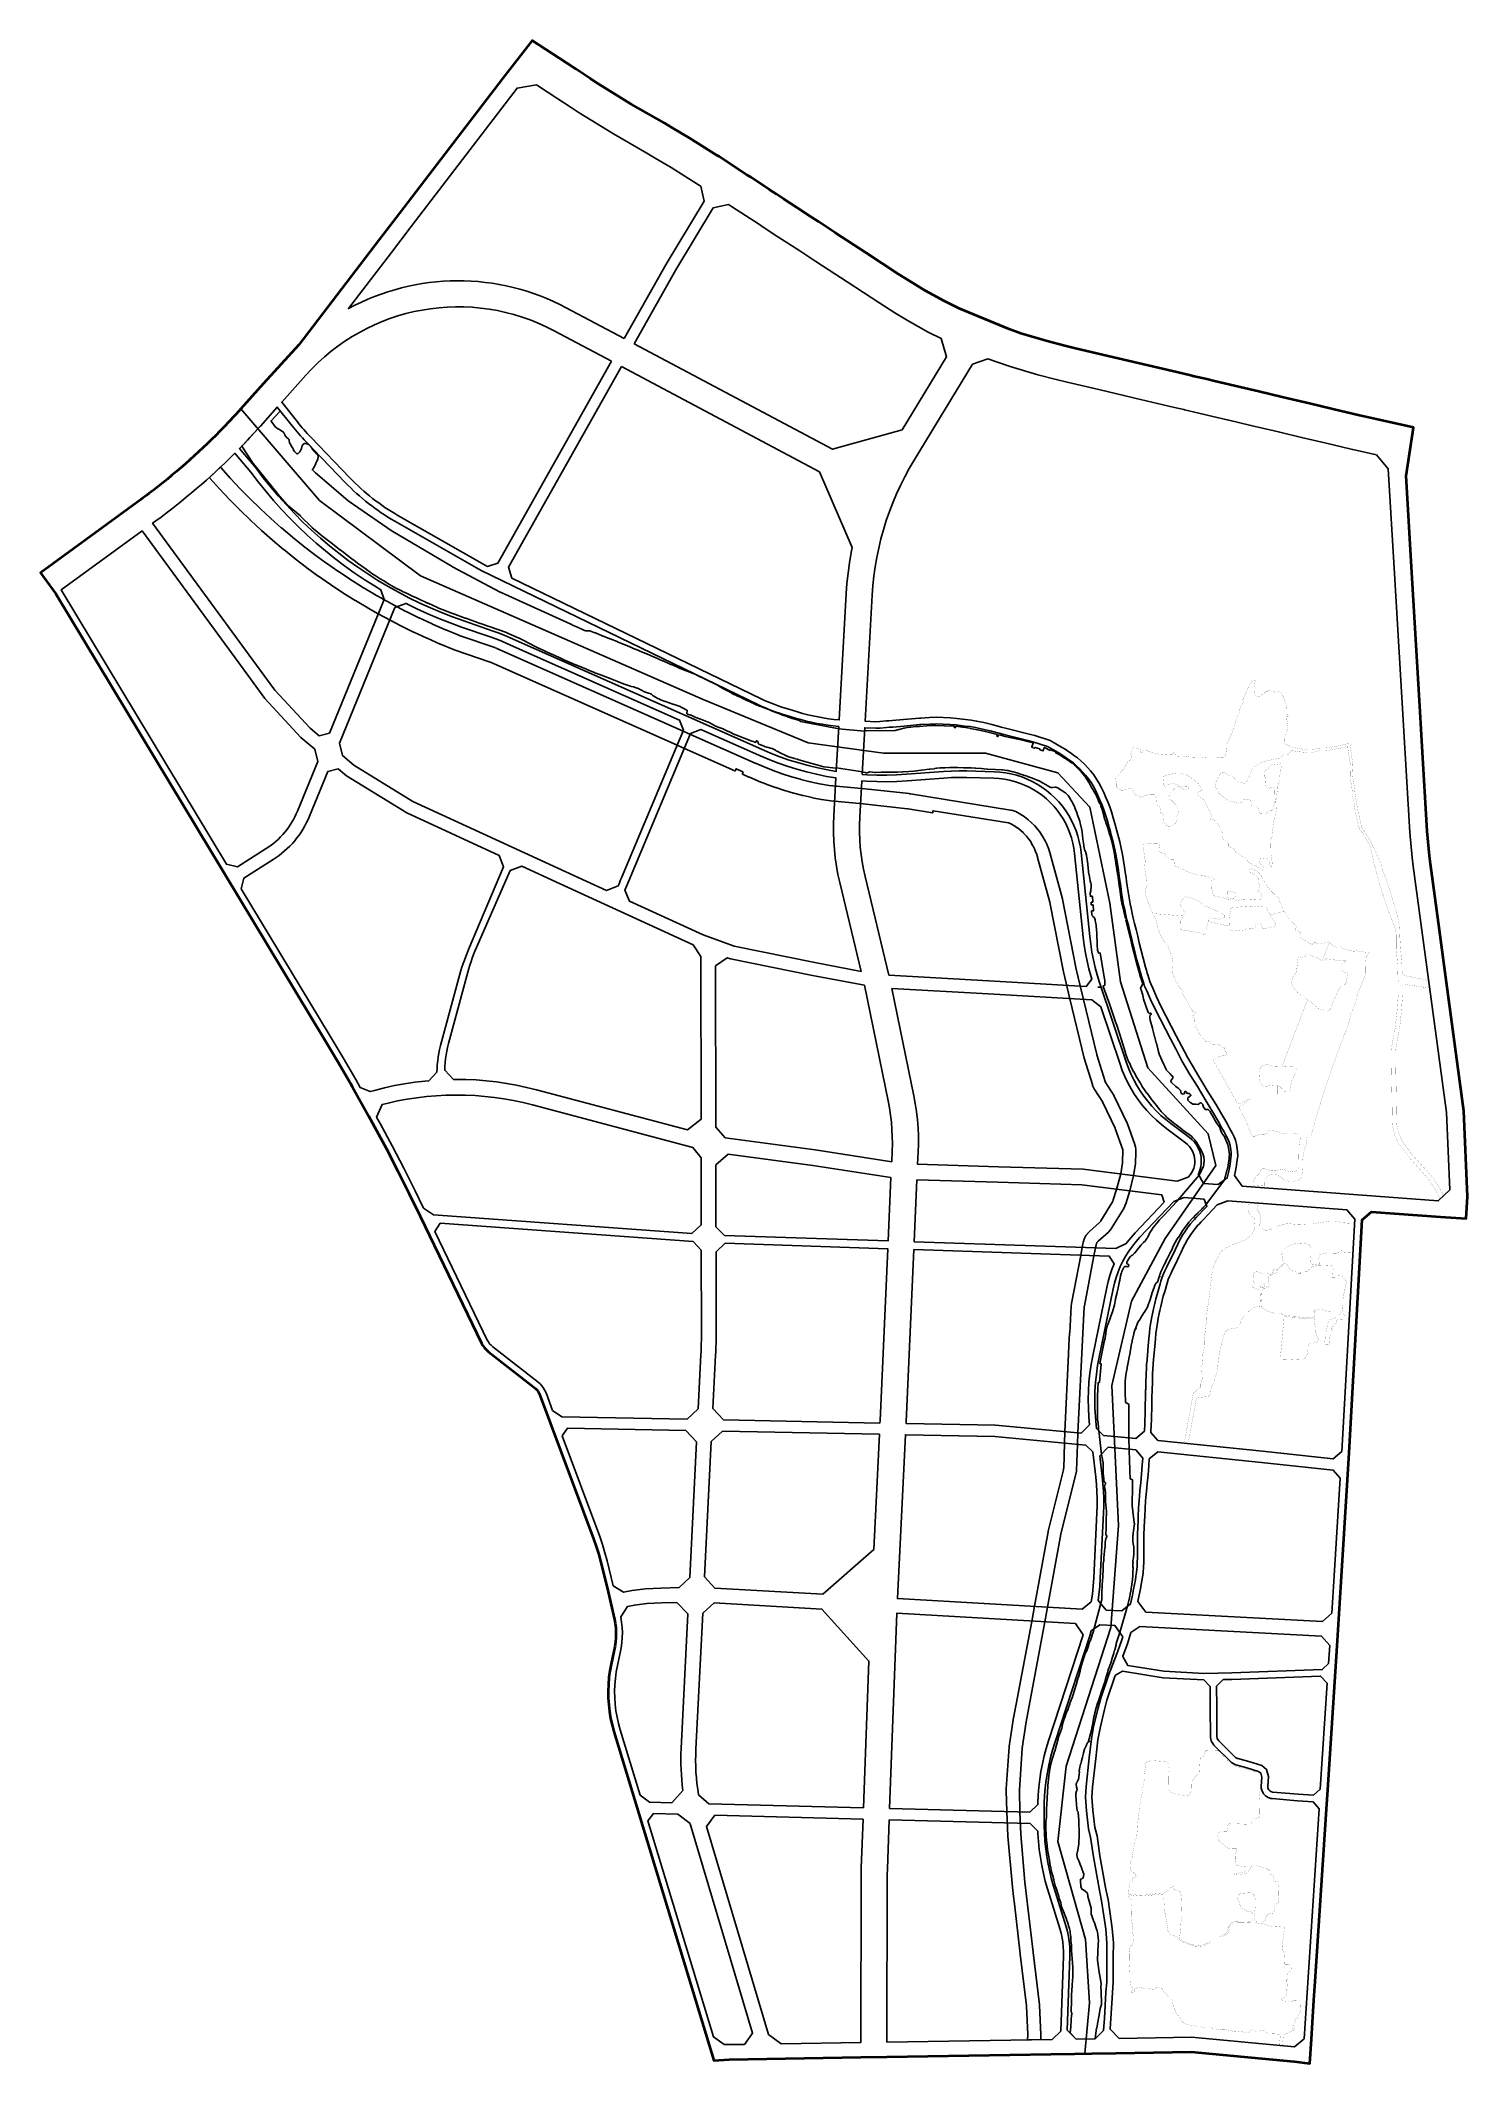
# Model space of a CAD drawing. Header units: millimetres. Extents: x -2018 to 1267, y -2071 to 2585.
import ezdxf

# ---------------------------------------------------------------- set-up
doc = ezdxf.new("R2010")
doc.units = ezdxf.units.MM
doc.linetypes.add('DASH', pattern=[0.35, 0.25, -0.1])
for name, color, linetype in [('0block', 7, 'Continuous'), ('0lake', 140, 'DASH'), ('0river', 141, 'Continuous'), ('0river_center', 10, 'Continuous'), ('0river_s', 140, 'Continuous')]:
    doc.layers.add(name, color=color, linetype=linetype)
doc.layers.add('0edge', color=40, linetype='Continuous', lineweight=40)

msp = doc.modelspace()

# ---------------------------------------------------------------- linework, layer by layer
at = {"layer": '0block'}
msp.add_lwpolyline([(-674.1, 1899.2), (-807.6, 1970.2, 0.251441), (-1309, 1968.2), (-1210.3, 2097.1), (-1164.3, 2157.3), (-920.7, 2475.8), (-875.8, 2483.1), (-873.7, 2481.8), (-829, 2452.5), (-796.2, 2431), (-777.6, 2418.9), (-699.1, 2370.2), (-622.5, 2326.1), (-602.6, 2314.6), (-566.3, 2292.8), (-503, 2253.1), (-497.8, 2249.7), (-490, 2215.8), (-577.7, 2070.4)], format="xyb", close=True, dxfattribs=at)
for points in [[(-651.1, 1887), (-555.3, 2057.3), (-469.2, 2200.1), (-434.1, 2208.1), (-426.9, 2203.4), (-384.1, 2175.4), (-367.6, 2164.5), (-351.8, 2154.1), (-320.5, 2133.7), (-289.3, 2113.2), (-270.1, 2100.8), (-233.2, 2076.7), (-161, 2029.6), (-86.1, 1980.6), (-51.4, 1958.4), (-20.8, 1940), (25.7, 1914.3), (55.2, 1899.6), (67.5, 1857.2), (-34.7, 1689), (-194.7, 1644.4)], [(-473.7, -639.4), (-489.3, -950.5), (-465.8, -976.7), (-217.3, -990.9), (-99.9, -887.9), (-86.8, -622.6), (-448.3, -615.7)]]:
    msp.add_lwpolyline(points, close=True, dxfattribs=at)
at = {"layer": '0block', "color": 7}
for points in [[(-703.5, 1846.9), (-835.8, 1917.2, 0.34562), (-1407.2, 1815.1), (-1462.6, 1752.9), (-1426.7, 1707.6, 0.023745), (-1395.9, 1672.4), (-1305.8, 1578.6, 0.071647), (-1195, 1492.2), (-996.2, 1378.5), (-988.6, 1374.8), (-965, 1382.2)], [(-680.5, 1834.7), (-940.5, 1372.7), (-932.7, 1347.7), (-358.9, 1069.7, 0.034467), (-295.4, 1045.9), (-275.5, 1039.9, 0.050788), (-179.4, 1021.6), (-163.2, 1312.3), (-161.5, 1335.8), (-159, 1359.5), (-155.7, 1383.1), (-151.7, 1406.6), (-149.3, 1418.3), (-224.7, 1592.4)], [(-1352.9, 990.7), (-1226.8, 1298.8), (-1234.3, 1321.1), (-1249.2, 1329.9), (-1272.7, 1344.8), (-1295.7, 1360.3), (-1318.4, 1376.5), (-1340.5, 1393.3), (-1362.2, 1410.6), (-1383.4, 1428.6), (-1404.1, 1447.1), (-1424.3, 1466.2), (-1443.9, 1485.9), (-1463, 1506.1), (-1481.6, 1526.8), (-1499.5, 1548), (-1516.9, 1569.7), (-1533.4, 1591.6), (-1567.5, 1631.6), (-1570.8, 1635.3, -0.039172), (-1752.6, 1479.6), (-1759.8, 1474.3), (-1537.3, 1170.3), (-1478.3, 1090.1), (-1397.5, 1002.5), (-1376.5, 984.9)], [(-1564.8, 683.6), (-1498.7, 725.3, 0.156094), (-1426.2, 811.7), (-1379.6, 925.6), (-1386.6, 954.2), (-1418.3, 980.8), (-1501.4, 1071), (-1561.5, 1152.6), (-1784.1, 1456.7), (-1970.6, 1320.8), (-1589.8, 689.5)], [(-1201.9, 1280.4), (-1329.7, 968.2), (-1322.7, 939.6), (-1296.3, 917.4), (-1160.7, 834.1), (-808.7, 671.6), (-715, 628.6), (-687.9, 639.7, -0.009875), (-680.5, 658.4), (-537.8, 997.9), (-547.1, 1021.3), (-942.8, 1197), (-956, 1202.6), (-969.4, 1207.9), (-982.9, 1212.7), (-1048.6, 1235.3), (-1074.7, 1244.7), (-1100.6, 1254.8), (-1126.2, 1265.6), (-1151.5, 1277.1), (-1176.5, 1289.3), (-1176.9, 1289.5)], [(-1555.7, 633), (-1351.2, 293.8), (-1321.5, 244), (-1292.4, 193.7), (-1282, 175.3), (-1259, 166), (-1248.7, 168.9), (-1225.9, 174.8), (-1202.9, 179.8), (-1179.7, 184.1), (-1156.5, 187.7), (-1133.1, 190.4), (-1123.9, 191.2), (-1105.6, 210.5, -0.057562), (-1095, 280.6), (-1055.1, 428, -0.033755), (-1032.8, 492.9), (-952.3, 683.5), (-962.4, 709.5), (-1174.9, 807.6), (-1313.9, 893), (-1332.8, 908.9), (-1356.3, 903.1), (-1398.4, 800.3, -0.156094), (-1482.7, 699.9), (-1549.9, 657.5)], [(-515.6, 504.1), (-821.3, 644.3), (-909.7, 685.2), (-936.5, 674.8), (-1014.6, 497.5, 0.033755), (-1036.9, 432.6), (-1076.8, 285.2, 0.057562), (-1087.4, 215.1), (-1067, 194.1), (-1062.5, 194.1), (-1039, 193.8), (-1015.4, 192.8), (-992, 190.9), (-968.5, 188.3), (-945.2, 184.9), (-922, 180.7), (-899, 175.8), (-876.3, 170.2), (-528.8, 78.1), (-497.4, 102.3), (-498.1, 476.9)], [(-818, -582.6), (-529.5, -588.1), (-504, -564.4), (-497.7, -438.8, 0.013002), (-496.5, -387.7), (-496.9, -198.9), (-515.4, -179), (-1097.6, -137), (-1110.2, -155.6), (-989.4, -405.8), (-986.9, -410.2), (-984, -414.2), (-980.7, -417.8), (-976.9, -421.2), (-872.5, -502.3), (-867.9, -506.4), (-863.6, -511), (-859.8, -516.2), (-856.6, -521.7), (-854.2, -527.3), (-839.1, -567.6)], [(-616.4, -1469.4), (-564.4, -1470.8), (-539, -1442.4, -0.04692), (-543.2, -1345.6), (-527.7, -1036), (-553.2, -1009.7), (-588.5, -1010.5), (-622.3, -1012), (-650.9, -1015.7), (-666.4, -1018.7), (-682.1, -1042.5), (-681.9, -1043.5), (-680.1, -1055.2), (-678.9, -1067), (-678.4, -1078.8), (-678.6, -1090.6), (-679.5, -1102.5), (-681, -1114.2), (-683.2, -1125.7), (-689.5, -1154.9), (-692.4, -1169.6), (-694.4, -1184.4), (-695.7, -1199.2), (-696.3, -1214.1), (-696, -1229.1), (-695.1, -1243.9), (-693.3, -1258.8), (-690.8, -1273.5), (-687.6, -1288), (-683.6, -1302.5), (-637.8, -1453.1)], [(-123.3, -1482.4), (-111, -1144.7), (-219.3, -1024.9), (-467.2, -1010.7), (-493.6, -1034.4), (-509.2, -1347.4, 0.054533), (-503.1, -1452.2), (-479.1, -1473)], [(-444.3, -2027.4), (-397.6, -2026.7), (-378.7, -2000.9), (-522.3, -1519.2, -0.000303), (-522.5, -1518.6), (-550.5, -1497.2), (-607, -1495.7), (-619.8, -1512.5), (-468.6, -2009.7)]]:
    msp.add_lwpolyline(points, format="xyb", close=True, dxfattribs=at)
for points in [[(127.3, 1840.2), (-6.9, 1619.2), (-18, 1600.1), (-28.5, 1580.9), (-38.3, 1561.3), (-47.4, 1541.5), (-55.9, 1521.3), (-63.7, 1500.9), (-70.9, 1480.2), (-77.4, 1459.3), (-83.2, 1438.2), (-88.3, 1416.9), (-92.7, 1395.5), (-96.4, 1373.9), (-99.4, 1352.2), (-101.7, 1330.5), (-103.3, 1308.4), (-119.5, 1018.4), (-95.4, 1017.2), (-85.9, 1017.9), (-71.4, 1019.2), (-65.2, 1019.5), (-57.3, 1020.1), (-57.2, 1020.1), (-31.3, 1022.4), (5.5, 1025.6), (8.6, 1025.8), (28.4, 1026.8), (43.6, 1027.6), (76.9, 1026.1), (91.7, 1024.8), (111.7, 1022.3), (124.4, 1020.8), (137, 1018.7), (153.7, 1015.2), (172.1, 1010.7), (188.8, 1006.5), (193.2, 1005.2), (206.8, 1001.4), (258.2, 988.6), (270.7, 985.9), (306.2, 974.2), (319.7, 966.8), (332.7, 959), (340.9, 953.9), (351.6, 946.8), (352, 946.5), (360.4, 940.4), (369.1, 934.2), (376.5, 927.8), (385, 919.8), (392.7, 911.4), (399.3, 904.1), (406.7, 895.1), (413.3, 885.3), (418.4, 876.9), (423.7, 866.4), (429.8, 854.2), (434.8, 843.1), (439.1, 832.8), (443.6, 821.6), (447.2, 809.9), (451.5, 795.9), (456.9, 777.9), (457.8, 774.7), (462.3, 757.9), (466.6, 740.8), (469.7, 726), (472.7, 711.4), (475.2, 697.5), (477.6, 682.4), (479.3, 671.1), (481.2, 658.5), (482.4, 649.8), (483.7, 639.9), (485.8, 625.7), (487.8, 612.1), (488.6, 607.2), (490.2, 598.4), (492.5, 588.1), (495.3, 575.7), (497.7, 565), (500.8, 552.6), (504, 539.2), (508, 523.5), (511.5, 508.7), (515.9, 491.1), (520.5, 472.8), (526, 452.6), (527.9, 445.6), (529.9, 438.8), (531, 435.2), (535.8, 419.8), (537.8, 414.3), (542.3, 403.8), (550.9, 384), (561.4, 362.7), (572.7, 340.4), (585, 316.6), (596.7, 294.1), (608.6, 271.5), (622.9, 244.1), (640.7, 213.5), (648.7, 200.5), (658, 185.4), (668, 168.8), (678.4, 152), (687.7, 136.8), (695.3, 124), (701.3, 113.5), (708.2, 101.7), (714.2, 91.1), (720.2, 80.5), (726, 69.6), (729.6, 62), (732.8, 54.2), (735.2, 44.8), (737, 34), (737.8, 27.1), (738.1, 19), (737.4, 13), (736.4, 4.4), (735.4, -3.6), (733.8, -12.5), (731.3, -23.8), (730.4, -27.3), (748.4, -51.9), (1199.6, -85.7), (1226.4, -59.7), (1218.8, 117.9), (1142.2, 685.2), (1139.9, 704.6), (1134.5, 762.3), (1098.7, 1358.5), (1084.5, 1599.5), (1057.2, 1631.6), (1002.8, 1643.8), (999, 1644.8), (938.7, 1659.1), (885.1, 1671.7), (834.9, 1683.5), (821.7, 1686.7), (768.3, 1699.3), (714.6, 1711.9), (713.4, 1712.2), (680.5, 1720), (648.6, 1727.5), (615.2, 1735.3), (614, 1735.6), (592.7, 1740.6), (513.9, 1759.2), (421.6, 1781), (345.4, 1798.8), (320.5, 1805.1), (277.9, 1815.8), (214.2, 1834.8), (184.7, 1845.2), (163, 1852.9)], [(-126.4, 896.1), (-120.4, 1003.4), (-95.3, 1002.2), (-84.7, 1002.9), (-70.3, 1004.2), (-64.2, 1004.5), (-56.2, 1005.1), (-56, 1005.1), (-30, 1007.4), (6.5, 1010.6), (9.3, 1010.8), (29.2, 1011.8), (43.6, 1012.6), (76, 1011.1), (90.2, 1009.9), (109.9, 1007.4), (122.2, 1006), (134.2, 1003.9), (150.4, 1000.6), (168.5, 996.2), (184.8, 992.1), (189, 990.8), (203, 986.9), (254.7, 974), (266.8, 971.4), (300.2, 960.3), (312.3, 953.8), (324.9, 946.2), (332.8, 941.3), (343, 934.4), (343.2, 934.3), (351.7, 928.2), (359.8, 922.4), (366.5, 916.7), (374.3, 909.3), (381.6, 901.3), (387.9, 894.3), (394.7, 886.1), (400.6, 877.3), (405.3, 869.6), (410.3, 859.7), (416.2, 847.8), (421, 837.1), (425.2, 827.1), (429.4, 816.6), (432.9, 805.5), (437.2, 791.5), (442.5, 773.8), (443.3, 770.9), (447.7, 754.2), (452, 737.4), (455, 723), (458, 708.6), (460.4, 695), (462.8, 680.2), (464.4, 669), (466.3, 656.3), (467.6, 647.8), (468.9, 637.8), (470.9, 623.5), (473, 609.8), (473.8, 604.6), (475.5, 595.4), (477.9, 584.8), (480.7, 572.5), (483.1, 561.5), (486.3, 549), (489.5, 535.6), (493.4, 519.9), (497, 505.1), (501.4, 487.4), (506, 469), (511.6, 448.7), (513.5, 441.6), (515.6, 434.6), (516.6, 430.9), (521.6, 415.1), (523.8, 408.9), (528.5, 397.8), (537.3, 377.7), (547.9, 356), (559.4, 333.5), (571.7, 309.7), (583.5, 287.2), (595.3, 264.5), (609.8, 236.9), (627.8, 205.8), (635.9, 192.7), (645.2, 177.6), (655.2, 161), (665.6, 144.2), (674.9, 129), (682.4, 116.4), (688.3, 106), (695.1, 94.2), (701.1, 83.7), (707, 73.3), (712.6, 62.8), (715.9, 56), (718.5, 49.5), (720.5, 41.7), (722.1, 32), (722.8, 26), (723, 19.5), (722.5, 14.6), (721.5, 6.2), (720.6, -1.3), (719.1, -9.5), (716.6, -20.5), (713.8, -32.4), (692.8, -47.7), (659.6, -45.2), (647.4, -23.4), (648.3, -21.6), (651, -14.5), (652.9, -7.1), (654, 0.4), (654.2, 8), (653.6, 15.6), (652.1, 23.1), (649.8, 30.3), (646.6, 37.3), (642.8, 43.8), (638.2, 49.9), (632.9, 55.4), (627.2, 60.1), (584, 92.4), (572.3, 101.6), (561.1, 111.3), (550.5, 121.6), (540.3, 132.4), (530.8, 143.7), (521.8, 155.5), (513.4, 167.7), (505.7, 180.3), (498.6, 193.3), (492.1, 206.7), (486.4, 220.3), (481.3, 234.4), (420.2, 417.4), (414.8, 434.6), (410, 452), (405.9, 469.6), (402.4, 487.3), (399.6, 505.1), (397.4, 523), (377.5, 716.1), (375.8, 728.9), (373.3, 741.6), (370, 754.1), (365.9, 766.4), (361, 778.5), (355.4, 790.2), (349.1, 801.5), (342.1, 812.4), (334.4, 822.8), (326.1, 832.8), (317.1, 842.2), (307.6, 851), (297.6, 859.3), (287.1, 866.8), (276.1, 873.8), (264.7, 880), (253, 885.4), (240.9, 890.2), (228.5, 894.2), (216, 897.4), (203.2, 899.8), (190.3, 901.4), (177.5, 902.2), (114.7, 904), (96.8, 904.3), (78.8, 903.8), (60.9, 902.8), (-24.2, 896.3), (-47.1, 894.9), (-69.9, 894.3), (-92.7, 894.4), (-115.5, 895.3)], [(-65, 433.9), (165.1, 420.8), (389, 408), (402.1, 424.9), (400.4, 430.4), (395.5, 448.3), (391.3, 466.4), (387.7, 484.6), (384.8, 503), (382.5, 521.4), (362.7, 714.3), (361, 726.4), (358.7, 738.2), (355.6, 749.8), (351.8, 761.2), (347.3, 772.4), (342.1, 783.3), (336.2, 793.8), (329.7, 803.9), (322.6, 813.6), (314.9, 822.8), (306.6, 831.5), (297.8, 839.7), (288.5, 847.4), (278.7, 854.4), (268.5, 860.8), (257.9, 866.6), (247, 871.7), (235.8, 876.1), (224.4, 879.7), (212.7, 882.7), (200.9, 884.9), (188.9, 886.4), (176.8, 887.2), (114.4, 889), (96.8, 889.3), (79.4, 888.9), (61.9, 887.8), (-23.2, 881.3), (-46.4, 879.9), (-69.7, 879.3), (-93, 879.4), (-116.3, 880.3), (-127.2, 881.1), (-131.9, 797.6), (-132.5, 780.2), (-132.6, 763.1), (-132, 745.9), (-130.7, 728.8), (-128.9, 711.8), (-126.4, 694.8), (-123.3, 678), (-119.6, 661)], [(-121.2, 410.7), (-241, 433.5), (-429.7, 471.5), (-437.2, 474.3), (-464.1, 455.5), (-463.4, 84.3), (-441.7, 59.6), (-234.8, 31.8), (-58.5, 4.5), (-57.4, 28.9), (-57, 45.7), (-57.1, 62.4), (-57.8, 79), (-59.1, 95.6), (-61, 112.1), (-63.5, 128.5), (-66.6, 145.1)], [(-58.5, 403.5), (-7.7, 156.7), (-4.3, 138.5), (-1.5, 120), (0.6, 101.3), (2.1, 82.7), (2.9, 63.9), (3, 45.2), (2.5, 26.7), (1.3, -1.1), (187.3, -6.7), (382, -12.2), (598.3, -40.1), (623.9, -31), (624.6, -30.2), (628.6, -25.6), (631.9, -20.6), (634.6, -15.4), (636.7, -9.9), (638.2, -4.2), (639, 1.7), (639.2, 7.6), (638.7, 13.5), (637.5, 19.3), (635.7, 24.9), (633.3, 30.3), (630.3, 35.4), (626.7, 40.1), (622.6, 44.4), (617.9, 48.4), (574.9, 80.5), (562.7, 90), (551, 100.2), (539.8, 111.1), (529.1, 122.4), (519.1, 134.3), (509.6, 146.7), (500.8, 159.5), (492.7, 172.8), (485.2, 186.5), (478.5, 200.5), (472.4, 214.9), (467.1, 229.4), (423.1, 361.5), (402.5, 377.2), (163.4, 390.9)], [(-1112.9, -117.8), (-518.4, -160.8), (-497, -140.8), (-497.3, 13.3), (-515.9, 37.4), (-885.2, 135.3), (-907.1, 140.7), (-929, 145.4), (-951, 149.4), (-973.1, 152.6), (-995.4, 155.1), (-1017.7, 156.8), (-1040, 157.9), (-1062.4, 158.1), (-1084.8, 157.7), (-1107.1, 156.5), (-1129.4, 154.6), (-1151.6, 152), (-1173.8, 148.6), (-1195.8, 144.5), (-1217.6, 139.7), (-1231.5, 136.2), (-1244.1, 107.2), (-1235.9, 92.3), (-1208.5, 41.1), (-1181.8, -10.5), (-1155.6, -62.3), (-1136.1, -102.2)], [(-463.2, -2.5), (-463, -144.8), (-443.6, -164.8), (-66.7, -177.5), (-60.1, -31.7), (-240, -3.8), (-434.9, 22.3)], [(569, -88.6), (502.1, -158.8), (492.6, -169.4), (483.5, -180.7), (481.5, -183.4), (457.8, -195.1), (-6.7, -179.5), (-0.3, -37.1), (186.2, -42.7), (379.1, -48.2), (563, -71.8)], [(660.6, -81.4), (615, -78), (591, -87.2), (513.1, -169), (504, -179.2), (495.5, -189.7), (487.6, -200.8), (480.3, -212.2), (473.7, -224.1), (467.8, -236.3), (462.5, -248.8), (458, -261.6), (454.2, -274.6), (451.1, -287.9), (418.9, -445.2), (415.4, -464.6), (412.6, -484), (410.6, -503.5), (409.4, -523.1), (408.9, -542.7), (409.3, -562.3), (410.4, -581.9), (412.3, -601.5), (413.2, -609.4), (429.4, -625.2), (503.7, -632.2), (523.4, -615.1), (524.1, -598.8), (524.4, -591), (524.7, -577.1), (525, -565.3), (525.3, -556.5), (525.7, -536.9), (526.1, -521.4), (526.2, -518.7), (526.7, -503.6), (527.2, -484.8), (527.8, -469.7), (528.3, -462.2), (528.4, -459.6), (528.5, -458.6), (530.1, -441.2), (532.2, -418.9), (533.7, -401.9), (534.9, -389.3), (536, -378.7), (538.4, -364.4), (540.5, -352.4), (542.7, -341.2), (543.5, -337.6), (544.1, -335), (544.3, -334.2), (546.4, -324.8), (549.7, -311.2), (552.4, -300.7), (556.3, -287.1), (559.7, -276), (561.1, -270.6), (564.1, -261.2), (567.2, -253.2), (570.3, -246.7), (574.7, -237.4), (581.8, -222.9), (589.2, -207.7), (594.5, -196.7), (600, -184.9), (605.7, -173.3), (606.9, -170.9), (611.3, -164), (617.7, -154.2), (624, -145.2), (629.1, -138.6), (635.4, -131.1), (638.2, -128.3), (642.7, -123.5), (648.3, -117.6), (658.9, -107), (667.1, -98.3)], [(977.7, -661.9), (1008, -127.2), (989.5, -106.1), (715.1, -85.5), (691, -94.8), (669.6, -117.4), (659.1, -128), (653.6, -133.8), (649, -138.7), (646.4, -141.3), (640.8, -148), (636.1, -154.1), (630.1, -162.6), (623.9, -172.1), (620, -178.3), (619.1, -180.1), (613.5, -191.4), (608, -203.1), (602.7, -214.2), (595.3, -229.5), (588.2, -243.9), (583.9, -253.1), (581, -259.2), (578.2, -266.2), (575.6, -274.8), (574.2, -280.1), (570.7, -291.4), (566.8, -304.7), (564.2, -314.8), (561, -328.2), (558.9, -337.5), (558.7, -338.3), (558.2, -340.8), (557.4, -344.3), (555.2, -355.1), (553.2, -366.9), (550.9, -380.7), (549.8, -390.8), (548.7, -403.3), (547.2, -420.3), (545, -442.6), (543.5, -459.8), (543.4, -460.5), (543.2, -463.2), (542.8, -470.5), (542.2, -485.4), (541.7, -504.1), (541.2, -519.1), (541.1, -521.8), (540.7, -537.3), (540.3, -556.9), (540, -565.7), (539.7, -577.5), (539.4, -591.4), (539.1, -599.4), (538.2, -618.3), (554.4, -637.1), (795.3, -661.5), (957.8, -678.8)], [(397.1, -600.6), (377.5, -620.3), (180.5, -601.8), (-25.5, -597.8), (-25.3, -594.1), (-7.5, -197.5), (442.3, -212.6), (453.9, -230.6), (448.5, -243.4), (443.7, -256.9), (439.7, -270.7), (436.4, -284.7), (404.2, -442.3), (400.5, -462.2), (397.7, -482.2), (395.6, -502.3), (394.4, -522.4), (393.9, -542.6), (394.3, -562.8), (395.4, -583)], [(-817.2, -626.4), (-730.7, -858.2), (-724.3, -876.5), (-718.5, -895.2), (-713.5, -914), (-699.4, -971.1), (-676.2, -985.9), (-656.3, -982.1), (-625.3, -978.1), (-589.6, -976.5), (-547.9, -975.6), (-523.5, -951.9), (-507.8, -640.3), (-532.3, -614.1), (-804.8, -608.8)], [(404.5, -663.2), (411.3, -721.7), (413, -738.1), (414.1, -754.5), (414.6, -770.8), (414.7, -787.2), (414.1, -803.7), (406.7, -953.1), (405.4, -971.9), (403.5, -990.5), (400.9, -1007.9), (380, -1025), (-45.4, -1000.7), (-26.8, -623.8), (179.1, -627.7), (388.3, -647.4)], [(503.2, -658.2), (440.2, -652.3), (420.6, -672.3), (426.3, -720.1), (427.9, -736.8), (429.1, -753.7), (429.6, -770.6), (429.7, -787.5), (429.1, -804.3), (421.7, -954), (420.4, -973.2), (418.3, -992.4), (416.5, -1004.8), (435.5, -1027.7), (471.3, -1029.1), (491.6, -1013.2), (495.9, -992.9), (498.5, -979.1), (502.5, -957.6), (503.7, -949.5), (505.2, -939.9), (506.3, -927.1), (506.7, -917.1), (507, -906.6), (507.2, -892.7), (507.3, -876.2), (507.3, -869.7), (507.2, -865.5), (507.3, -852.6), (507.9, -836.4), (508.6, -820.4), (508.9, -812.2), (510, -791.6), (511, -775.3), (511.6, -765.9), (513.1, -751.7), (514.7, -734.2), (516.6, -714.4), (518.1, -693.5), (519.5, -677.7)], [(534.4, -679.5), (533.1, -694.7), (531.6, -715.7), (529.6, -735.7), (528, -753.2), (526.6, -767.1), (526, -776.3), (525, -792.5), (523.9, -812.9), (523.6, -821.1), (522.9, -837.1), (522.3, -852.9), (522.2, -865.4), (522.2, -869.6), (522.3, -876.2), (522.2, -892.9), (522, -906.9), (521.7, -917.6), (521.2, -928), (520.1, -941.6), (518.6, -951.8), (517.3, -960.1), (513.2, -981.8), (510.6, -995.9), (508.1, -1007.6), (526.6, -1031.7), (788.5, -1045.9), (933.5, -1053.5), (954.6, -1034.7), (959.8, -948.6), (974, -724), (957.9, -704.9), (792.6, -687.3), (554.1, -663.2)], [(-63.3, -1483.9), (-46.9, -1034.7), (364.3, -1058.2), (382.1, -1084.4), (302.5, -1328.1), (297.2, -1345.5), (292.5, -1363), (288.4, -1380.8), (285, -1398.7), (282.2, -1416.7), (280, -1434.7), (278.5, -1452.9), (277.7, -1471.1), (277.6, -1474.6), (259.2, -1492.4)], [(429.4, -1995.1), (431.3, -1966.4), (434.6, -1907.4), (436.4, -1882.6), (436.7, -1826.1), (436.9, -1793.3), (434.2, -1761.4), (432.7, -1750.6), (424.7, -1696.1), (420.6, -1676.4), (418.8, -1668.2), (406.2, -1595.4), (399.5, -1549.9), (394.6, -1530.6), (389.8, -1489.3), (387.6, -1457.9), (389, -1433.6), (396.2, -1367.3), (401.4, -1323.5), (406.4, -1296.1), (416.7, -1252.5), (422.7, -1230.2), (441.1, -1175.3), (459.7, -1128.3), (469.8, -1100.2), (473.5, -1088.5), (455.2, -1062.5), (420.6, -1061.1), (400.7, -1075.2), (397.3, -1086.4), (316.8, -1332.7), (311.6, -1349.6), (307.1, -1366.7), (303.1, -1383.9), (299.8, -1401.2), (297, -1418.7), (295, -1436.2), (293.5, -1453.9), (292.7, -1471.5), (292.5, -1489.2), (292.7, -1522.9), (293.2, -1540.9), (294.3, -1558.8), (296.1, -1576.7), (298.5, -1594.5), (301.6, -1612.2), (305.3, -1629.8), (309.6, -1647.2), (314.6, -1664.6), (342.8, -1756), (345.9, -1767.1), (348.3, -1778.4), (350.2, -1789.8), (351.4, -1801.4), (351.9, -1812.9), (351.8, -1824.4), (345.7, -1993.7), (366, -2014.5), (409.8, -2013.8)], [(492.2, -1078.9), (484, -1105), (473.7, -1133.6), (473.5, -1134.1), (485, -1154.4), (568.3, -1168.2), (660.2, -1173), (724.3, -1172), (932.8, -1164), (947.2, -1150), (949.9, -1108.7), (931, -1087.4), (786.7, -1079.9), (512.4, -1065)], [(465, -2012.9), (632, -2010.2), (868.8, -2032.3), (890.7, -2013.7), (925.3, -1484.3), (911.4, -1468.4), (876, -1465.9), (817.1, -1461.1), (814.6, -1460.7), (808.2, -1458.8), (802.2, -1455), (797.2, -1449.8), (793.2, -1441.6), (792.3, -1436.6), (792.2, -1432.2), (793.6, -1411.9), (790.9, -1402.5), (786.2, -1398.5), (759.2, -1390.5), (733.6, -1383.3), (731.2, -1382.3), (724.1, -1378.2), (682.9, -1337.9), (676.6, -1328), (675.3, -1319.7), (674.8, -1249.7), (674.5, -1203), (659.9, -1188.1), (566.7, -1183.1), (473, -1167.6), (456.6, -1176.9), (455.2, -1180.4), (437.1, -1234.5), (431.2, -1256.2), (421.1, -1299.1), (416.3, -1325.8), (411.1, -1369), (403.9, -1434.8), (402.6, -1457.8), (404.8, -1487.9), (409.4, -1527.9), (414.2, -1547), (421, -1593), (433.5, -1665.4), (435.3, -1673.3), (439.5, -1693.5), (447.5, -1748.5), (449.1, -1759.8), (451.9, -1792.7), (451.7, -1826.2), (451.4, -1883.2), (449.5, -1908.3), (446.3, -1967.3), (444.7, -1991.6)], [(944.2, -1195.2), (928.7, -1179.2), (724.7, -1187), (704.2, -1187.3), (689.5, -1202.4), (689.8, -1249.6), (690.3, -1318.4), (690.9, -1322.5), (694.6, -1328.5), (733.3, -1366.2), (737.7, -1368.7), (738.3, -1369), (763.4, -1376.1), (793.5, -1385), (804.1, -1394), (808.7, -1410.3), (807.2, -1432.6), (807.3, -1435), (807.6, -1436.8), (809.7, -1441.1), (811.8, -1443.3), (814.5, -1445), (818, -1446.1), (819, -1446.2), (877.2, -1451), (912.2, -1453.4), (928.2, -1439.4)], [(-124.3, -1508.4), (-465.4, -1499.4), (-485.1, -1525.1), (-342.4, -2003.9), (-313.2, -2025.3), (-129.4, -2022.4), (-128.9, -1649.8), (-128.8, -1635.3), (-128.4, -1620.7)], [(-64.3, -1509.9), (260.5, -1518.5), (278.1, -1536), (278.2, -1541.6), (279.3, -1560), (281.2, -1578.5), (283.7, -1596.8), (286.8, -1615.1), (290.6, -1633.2), (295.1, -1651.1), (300.2, -1668.9), (328.4, -1760.2), (331.3, -1770.7), (333.6, -1781.2), (335.3, -1791.8), (336.4, -1802.5), (336.9, -1813.2), (336.8, -1824.1), (330.6, -1996.1), (311, -2015.3), (-69.4, -2021.4), (-68.9, -1650.2), (-68.8, -1636.4), (-68.4, -1622.6)]]:
    msp.add_lwpolyline(points, close=True, dxfattribs=at)
for points in [[(-180.3, 1006.7), (-186.1, 902.9), (-206, 906.4), (-228.4, 911), (-250.5, 916.3), (-272.5, 922.4), (-294.3, 929.2), (-315.8, 936.7), (-337.1, 944.9), (-358.2, 953.9), (-936.8, 1210.7), (-950.3, 1216.5), (-964.1, 1221.9), (-977.9, 1226.9), (-1043.6, 1249.4), (-1069.5, 1258.7), (-1095, 1268.7), (-1120.2, 1279.3), (-1145.1, 1290.6), (-1169.7, 1302.7), (-1193.9, 1315.4), (-1217.8, 1328.7), (-1241.4, 1342.7), (-1264.5, 1357.4), (-1287.2, 1372.7), (-1309.5, 1388.6), (-1331.3, 1405.1), (-1352.7, 1422.2), (-1373.6, 1439.9), (-1393.9, 1458.2), (-1413.8, 1477), (-1433.2, 1496.4), (-1452, 1516.2), (-1470.2, 1536.6), (-1487.9, 1557.5), (-1505, 1578.9), (-1521.7, 1601), (-1556.2, 1641.4), (-1560.2, 1646, 0.011583), (-1511.8, 1697.8), (-1472.8, 1741.5), (-1438.5, 1698.3, 0.023745), (-1406.8, 1662), (-1316.7, 1568.2, 0.071647), (-1202.5, 1479.1), (-1003.2, 1365.2), (-365.3, 1056.1, 0.034555), (-299.7, 1031.5), (-279.8, 1025.6, 0.05102), (-180.3, 1006.7)], [(-128.8, 442.7), (-178, 647.5), (-182.1, 666.1), (-185.6, 685.1), (-188.4, 704.2), (-190.5, 723.4), (-191.9, 742.7), (-192.6, 762), (-192.5, 781.4), (-191.8, 800.4), (-186.9, 887.9), (-208.8, 891.6), (-231.6, 896.3), (-254.3, 901.8), (-276.8, 908), (-299, 915), (-321, 922.6), (-342.8, 931), (-364.2, 940.1), (-497.7, 999.4), (-521.6, 989.9), (-663.9, 651.4, 0.012093), (-672.5, 629.3), (-662.1, 604.3), (-492.8, 526.6), (-421.5, 500.5), (-235.2, 463), (-128.8, 442.7)], [(-85.5, -596.7), (-85.2, -591.2), (-67.5, -195.5), (-442.2, -182.8), (-462.8, -202.9), (-462.5, -387.7, -0.013002), (-463.8, -440.5), (-469.9, -563.5), (-445.4, -589.7), (-85.5, -596.7)]]:
    msp.add_lwpolyline(points, format="xyb", dxfattribs=at)
for points in [[(-680.5, 658.4), (-680.5, 658.4)], [(415.9, 406.5), (421.9, 406.1)], [(-1077.7, 275.9), (-1077.7, 275.9)]]:
    msp.add_lwpolyline(points, dxfattribs=at)
at = {"layer": '0edge'}
msp.add_lwpolyline([(-129.4, -2056.4), (-69.4, -2055.4), (307.6, -2049.4), (362.7, -2048.5), (402, -2047.9), (457.5, -2047), (630.7, -2044.3), (867.7, -2066.4), (904, -2070.9), (907.6, -2015.1), (913.5, -1925.2), (916.3, -1882.1), (942.3, -1485.6), (945.2, -1440.7), (966.9, -1109.3), (971.5, -1035.6), (976.8, -949.6), (990.8, -727.2), (994.5, -665.4), (1024.9, -129.2), (1046.3, -110.3), (1204.9, -122.2), (1263.6, -126.3), (1267.1, -75.6), (1258.6, 121.4), (1213.3, 457.4), (1202.5, 537.9), (1181.9, 690.2), (1179.7, 708.8), (1174.4, 765.4), (1162.7, 960.1), (1157.9, 1040), (1138.6, 1360.8), (1125.5, 1583.6), (1142.7, 1694.4), (1070.3, 1710.6), (1022, 1721.5), (1018.6, 1722.4), (957, 1737), (903.3, 1749.6), (853.5, 1761.3), (840.3, 1764.5), (786.6, 1777.1), (777, 1779.4), (684.6, 1801.2), (666.8, 1805.4), (634.4, 1813), (633.3, 1813.3), (611, 1818.5), (532.2, 1837.1), (439.9, 1858.9), (364.3, 1876.5), (340.1, 1882.6), (299.2, 1892.9), (239, 1910.9), (211.8, 1920.5), (97.2, 1968.1), (62.9, 1985.2), (19.2, 2009.3), (-9.2, 2026.4), (-42.7, 2047.8), (-117.3, 2096.5), (-189.5, 2143.7), (-226.5, 2167.9), (-245.6, 2180.2), (-276.7, 2200.6), (-307.9, 2221), (-323.6, 2231.4), (-340.2, 2242.3), (-383.1, 2270.3), (-392.4, 2276.4), (-456, 2317.9), (-459.9, 2320.5), (-524.4, 2361), (-562, 2383.5), (-582.4, 2395.4), (-658, 2438.9), (-734.7, 2486.4), (-752.5, 2498), (-785.1, 2519.4), (-824.5, 2545.2), (-885.8, 2585.3), (-953.7, 2498.4), (-1191.4, 2187.7), (-1237.3, 2127.8), (-1422.9, 1885.1), (-1504.7, 1795.8), (-1556.6, 1737.7, -0.012077), (-1605.1, 1685.9, -0.03706), (-1768.7, 1542.4, -0.004072), (-1787.9, 1528.1), (-2018.1, 1360.4), (-1982.7, 1311.9), (-1364, 286.1), (-1334.4, 236.4), (-1305.4, 186.3), (-1300.4, 177.5), (-1262.8, 110), (-1249.1, 85.1), (-1221.8, 34.1), (-1195.1, -17.3), (-1169.1, -69), (-1143.6, -121), (-1002.7, -412.7), (-999.6, -418.3), (-995.7, -423.7), (-991.3, -428.6), (-986.4, -432.8), (-882.1, -513.9), (-878.4, -517.1), (-875.2, -520.6), (-872.4, -524.4), (-870, -528.4), (-868.1, -532.9), (-744.8, -863.3), (-738.5, -881.2), (-732.9, -899.4), (-728, -917.8), (-713.8, -975.3), (-696.3, -1049), (-695, -1057.1), (-693.9, -1068), (-693.4, -1079), (-693.6, -1090), (-694.4, -1100.9), (-695.8, -1111.8), (-697.9, -1122.7), (-704.2, -1151.8), (-707.2, -1167.2), (-709.3, -1182.7), (-710.7, -1198.3), (-711.3, -1214), (-711, -1229.7), (-710, -1245.3), (-708.2, -1260.9), (-705.6, -1276.4), (-702.2, -1291.7), (-698, -1306.7), (-467.9, -2063.5), (-433, -2061.2), (-129.4, -2056.4)], format="xyb", dxfattribs=at)
at = {"layer": '0lake', "const_width": 0.25}
for points in [[(786.6, 1075.4), (787.1, 1075.4), (788.6, 1075.5), (789.1, 1075.6), (789.6, 1075.7), (791.4, 1077.4), (791.8, 1077.8), (792.2, 1078.1), (793.7, 1079.3), (794.1, 1079.7), (794.5, 1080), (797.2, 1081.3), (797.6, 1081.5), (798, 1081.9), (800.7, 1084.8), (801.1, 1085.1), (801.4, 1085.5), (802.6, 1087.1), (803, 1087.5), (803.4, 1087.8), (803.9, 1087.8), (804.4, 1087.8), (804.8, 1087.7), (805.3, 1087.7), (805.8, 1087.6), (806.3, 1087.6), (806.8, 1087.7), (807.3, 1087.8), (807.6, 1088.2), (807.9, 1088.6), (808.3, 1088.9), (808.7, 1089.1), (809.2, 1089.3), (809.7, 1089.1), (810.2, 1089), (810.6, 1088.9), (811.6, 1088.7), (812.1, 1088.5), (812.6, 1088.5), (813.6, 1088.6), (814.1, 1088.7), (814.5, 1088.9), (814.9, 1089.3), (815.3, 1089.5), (815.8, 1089.6), (816.3, 1089.7), (816.8, 1089.7), (817.8, 1089.7), (818.2, 1089.6), (818.6, 1089.3), (819.3, 1088.5), (819.6, 1088.1), (819.9, 1087.7), (820.1, 1087.3), (820.5, 1086.9), (820.9, 1086.7), (821.8, 1086.2), (822.2, 1086), (822.6, 1085.7), (824, 1085.1), (824.5, 1084.9), (824.9, 1084.9), (825.9, 1085), (826.4, 1085.1), (826.9, 1085.3), (828.3, 1085.9), (828.7, 1086.1), (829.2, 1086.3), (830.9, 1087.4), (831.3, 1087.6), (831.8, 1087.7), (833.3, 1088), (833.8, 1088.1), (834.3, 1088), (836.6, 1087.2), (837.1, 1087), (837.4, 1086.6), (837.7, 1086.2), (838, 1085.8), (838.2, 1085.3), (838.3, 1084.9), (838.5, 1084.4), (839.2, 1081.5), (839.4, 1081), (839.5, 1080.5), (840.7, 1078.3), (840.9, 1077.9), (841.2, 1077.5), (841.6, 1077.2), (842, 1076.9), (842.3, 1076.5), (842.6, 1076.1), (842.7, 1075.6), (842.8, 1075.1), (842.9, 1074.6), (843, 1074.1), (843.2, 1073.7), (844.5, 1070.4), (844.6, 1069.9), (844.8, 1069.5), (846.3, 1064.7), (846.4, 1064.2), (846.6, 1063.7), (847.9, 1059.4), (848.1, 1059), (848.3, 1058.5), (849.2, 1056.7), (849.3, 1056.3), (849.5, 1055.8), (850.1, 1052.8), (850.1, 1052.3), (850.2, 1051.8), (850.5, 1047.9), (850.6, 1047.4), (850.6, 1046.9), (850.7, 1041.4), (850.7, 1040.9), (850.7, 1040.4), (850.5, 1034.9), (850.5, 1034.4), (850.6, 1033.9), (850.8, 1033.4), (851.1, 1033.2), (851.6, 1033.2), (852.1, 1033.3), (852.6, 1033.2), (853.1, 1033.2), (853.6, 1033), (854, 1032.7), (854.4, 1032.4), (854.6, 1032), (854.6, 1031.5), (854.5, 1031), (854.4, 1030.5), (853.9, 1030.3), (853.4, 1030.2), (852.9, 1030.1), (851.9, 1030.1), (851.6, 1029.8), (851.2, 1029.4), (851, 1029), (850.9, 1028.5), (850.8, 1028), (850.9, 1027.5), (851.1, 1023), (851.2, 1022.5), (851.2, 1022), (852.5, 1014.1), (852.6, 1013.6), (853.3, 1009.2), (853.4, 1008.7), (853.5, 1008.2), (853.8, 1005.2), (853.7, 1004.7), (853.6, 1004.2), (852.8, 1000.8), (852.7, 1000.3), (852.6, 999.8), (852.1, 996.9), (852, 996.4), (851.8, 995.9), (849.5, 990.4), (849.3, 989.9), (849.1, 989.5), (847.2, 985.4), (847.1, 984.9), (847, 984.4), (845.9, 978.5), (845.9, 978), (845.8, 977.5), (845.6, 972), (845.6, 971.5), (845.7, 971), (846.3, 968.6), (846.4, 968.1), (846.7, 967.7), (847.7, 966.6), (848.1, 966.2), (848.5, 965.9), (848.8, 965.6), (849.3, 965.4), (849.7, 965.2), (851.6, 964.3), (852, 964.1), (852.5, 963.9), (857.3, 961.4), (857.8, 961.2), (858.3, 961), (863.3, 958.8), (863.8, 958.7), (864.3, 958.6), (895.2, 952.8), (895.7, 952.7), (900.2, 952.1), (900.7, 952.1), (901.2, 952.1), (905.2, 952.1), (905.7, 952.1), (906.2, 952.2), (910.7, 952.8), (911.1, 952.9), (911.6, 953), (915.5, 954.1), (916, 954.2), (916.4, 954.4), (920.3, 955.5), (920.8, 955.6), (921.3, 955.7), (925.2, 956.4), (925.7, 956.5), (926.2, 956.5), (930.2, 956.9), (930.7, 956.9), (931.2, 956.8), (935.2, 956.8), (935.7, 956.8), (936.2, 956.8), (940.2, 957), (940.7, 957.1), (941.2, 957.1), (947.6, 957.8), (948.1, 957.9), (948.6, 958), (954.5, 959.1), (955, 959.2), (955.5, 959.3), (964.3, 961.1), (964.8, 961.2), (965.3, 961.2), (974.2, 962.4), (974.7, 962.5), (975.2, 962.6), (977.5, 963.4), (978, 963.6), (978.5, 963.7), (984.7, 965.6), (985.2, 965.6), (985.7, 965.7), (988.7, 966.3), (989.2, 966.3), (989.7, 966.4), (992.7, 966.6), (993.2, 966.7), (993.7, 966.7), (994.2, 966.8), (994.7, 966.8), (1001.2, 966.8), (1001.2, 966.4), (1001, 965.9), (1000.8, 965.5), (1000.6, 965), (1000.3, 964.6), (1000, 964.2), (999.7, 963.8), (999.4, 963.4), (999, 963), (998.7, 962.7), (998.3, 962.4), (997.9, 962.1), (997.4, 961.8), (997.2, 961.5), (998.3, 952.5), (998.3, 952), (998.4, 951.5), (999.7, 941.6), (999.8, 941.1), (999.9, 940.6), (1001.6, 930.3), (1001.7, 929.8), (1001.8, 929.3), (1002.9, 921.9), (1002.9, 921.4), (1003, 920.9), (1003.3, 913.9), (1003.3, 913.4), (1003.4, 912.9), (1003.1, 905.4), (1003.1, 904.9), (1003, 904.4), (1002.8, 898.9), (1002.8, 898.4), (1002.8, 897.9), (1002.9, 892.9), (1002.9, 892.4), (1003, 891.9), (1003.5, 886.4), (1003.5, 885.9), (1003.6, 885.4), (1004.5, 880.5), (1004.6, 880), (1004.6, 879.5), (1006.1, 871.2), (1006.2, 870.7), (1006.3, 870.2), (1007.3, 861.7), (1007.4, 861.2), (1007.4, 860.7), (1008, 852.8), (1008, 852.3), (1008, 851.8), (1011.4, 833.6), (1011.5, 833.1), (1011.5, 832.6), (1013.9, 815.2), (1014, 814.8), (1014.1, 814.3), (1023, 775.8), (1023.1, 775.3), (1023.3, 774.8), (1023.6, 773.9), (1023.7, 773.4), (1023.9, 772.9), (1024.4, 772), (1024.6, 771.6), (1024.9, 771.2), (1025.2, 770.8), (1025.5, 770.4), (1025.8, 770), (1026.4, 769.2), (1026.8, 768.8), (1027.1, 768.5), (1029.8, 765.5), (1030.1, 765.2), (1030.5, 764.8), (1032.5, 761.9), (1032.8, 761.5), (1033.1, 761.1), (1035, 757.6), (1035.3, 757.2), (1035.5, 756.7), (1037, 753), (1037.2, 752.6), (1037.5, 752.1), (1039, 749.6), (1039.3, 749.2), (1039.6, 748.7), (1042.4, 744), (1042.6, 743.6), (1042.9, 743.1), (1045.2, 738.7), (1045.5, 738.3), (1045.7, 737.9), (1047.8, 732.8), (1048, 732.3), (1048.2, 731.9), (1050.5, 727.4), (1050.7, 727), (1051, 726.5), (1053.9, 721.8), (1054.1, 721.4), (1054.3, 721), (1067.6, 691.3), (1067.8, 690.8), (1067.9, 690.4), (1072.5, 673.5), (1072.7, 673), (1072.9, 672.5), (1078.8, 657.1), (1078.9, 656.7), (1079.1, 656.2), (1084.6, 640.6), (1084.7, 640.1), (1084.9, 639.7), (1089.9, 623.9), (1090, 623.5), (1090.2, 623), (1094.8, 606.6), (1095, 606.2), (1095.1, 605.7), (1099.5, 592.4), (1099.6, 591.9), (1099.8, 591.4), (1103.6, 578), (1103.7, 577.5), (1103.9, 577), (1107.1, 563.4), (1107.3, 562.9), (1107.4, 562.4), (1110.2, 548.2), (1110.2, 547.7), (1110.3, 547.2), (1110.9, 535.2), (1110.9, 534.7), (1111.3, 522.7), (1111.3, 522.2), (1111.3, 521.7), (1112.8, 497.3), (1112.8, 496.8), (1112.8, 496.3), (1115.9, 461.4), (1115.9, 460.9), (1116, 460.4), (1116.5, 442.9), (1116.6, 442.4), (1116.6, 441.9), (1116.7, 441.4), (1116.7, 440.9), (1116.8, 440.4), (1117.2, 439), (1117.4, 438.5), (1117.6, 438.1), (1119, 436), (1119.3, 435.6), (1119.7, 435.3), (1121.7, 433.8), (1122.2, 433.6), (1122.6, 433.4), (1124.1, 433), (1124.6, 432.8), (1125, 432.7), (1177.4, 421.8), (1177.8, 421.6), (1177.9, 421.1), (1180.1, 404.7), (1179.9, 404.3), (1179.4, 404.4), (1121.5, 413), (1121, 413), (1120.5, 413), (1120.1, 412.9), (1119.6, 412.7), (1119.2, 412.5), (1118.8, 412.1), (1118.5, 411.8), (1118.2, 411.3), (1118, 410.9), (1117.9, 410.4), (1117.9, 409.9), (1117.9, 409.4), (1117.7, 404.4), (1117.7, 403.9), (1117.7, 403.4), (1117.6, 387.9), (1117.6, 387.4), (1117.5, 386.9), (1114.7, 349.5), (1114.7, 349), (1114.7, 348.5), (1111, 313.7), (1111, 313.2), (1110.9, 312.7), (1104, 277.3), (1103.9, 276.8), (1103.9, 276.4), (1102.5, 268), (1102.5, 267.5), (1102.4, 267), (1101.7, 258.5), (1101.7, 258), (1101.7, 257.5), (1101.5, 249), (1101.5, 248.5), (1101.5, 248), (1102.2, 204.5), (1102.2, 204), (1103.2, 152), (1103.2, 151.5), (1103.9, 99), (1103.9, 98.5), (1104, 98), (1104.4, 90.5), (1104.5, 90), (1104.5, 89.5), (1105.7, 81.6), (1105.9, 81.1), (1106, 80.7), (1107.8, 73.4), (1107.9, 72.9), (1108.1, 72.4), (1110.6, 65.4), (1110.8, 64.9), (1111, 64.4), (1114.1, 57.6), (1114.4, 57.2), (1114.6, 56.7), (1118.3, 50.2), (1118.6, 49.8), (1118.9, 49.4), (1142, 18.6), (1142.3, 18.2), (1142.7, 17.9), (1173.8, -16.6), (1174.2, -17), (1174.5, -17.4), (1182, -26.1), (1182.3, -26.5), (1182.6, -26.9), (1189.6, -36), (1189.9, -36.4), (1190.2, -36.8), (1196.4, -45.9), (1196.7, -46.3), (1197, -46.7), (1203, -56.5), (1203.3, -57), (1203.5, -57.4), (1209, -67.5), (1209.2, -68), (1209.3, -68.4), (1210.9, -74.2), (1210.9, -74.7), (1203.4, -82), (1203, -82.3), (1202.7, -82), (1199.9, -71.9), (1199.7, -71.4), (1199.5, -70.9), (1194.5, -61.8), (1194.2, -61.3), (1194, -60.9), (1188.2, -51.5), (1187.9, -51.1), (1187.6, -50.7), (1181.7, -42.1), (1181.4, -41.7), (1181.1, -41.3), (1174.6, -33), (1174.3, -32.6), (1174, -32.2), (1167.2, -24.2), (1166.9, -23.8), (1166.5, -23.4), (1134.7, 11.8), (1134.4, 12.2), (1134.1, 12.6), (1110.7, 43.8), (1110.4, 44.2), (1110.1, 44.6), (1106.3, 51.1), (1106, 51.5), (1105.8, 51.9), (1102.8, 58.2), (1102.5, 58.7), (1102.4, 59.2), (1099.8, 65.7), (1099.6, 66.1), (1099.5, 66.6), (1097.3, 73.8), (1097.2, 74.3), (1097.1, 74.8), (1095.6, 81.6), (1095.5, 82.1), (1095.4, 82.6), (1094.5, 89.5), (1094.4, 90), (1094.4, 90.5), (1094, 98), (1093.9, 98.5), (1093.9, 99), (1093.2, 151.5), (1093.2, 152), (1093.2, 152.5), (1092.2, 204), (1092.2, 204.5), (1091.5, 248), (1091.5, 248.5), (1091.5, 249), (1091.7, 258), (1091.7, 258.5), (1091.7, 259), (1092.5, 268.5), (1092.6, 269), (1092.6, 269.4), (1094, 278.3), (1094.1, 278.8), (1094.2, 279.3), (1101, 314.2), (1101.1, 314.7), (1101.1, 315.2), (1104.7, 349.5), (1104.8, 350), (1104.8, 350.5), (1107.5, 387.4), (1107.6, 387.9), (1107.6, 388.4), (1107.7, 403.9), (1107.7, 404.4), (1107.7, 404.9), (1107.9, 410.9), (1107.9, 411.4), (1107.9, 411.9), (1107.7, 418.4), (1107.6, 418.9), (1107.6, 419.3), (1107.5, 419.8), (1107.4, 420.3), (1107.3, 420.8), (1107.3, 421.3), (1107.3, 421.8), (1107.2, 422.3), (1106, 459.8), (1105.9, 460.3), (1105.9, 460.8), (1103, 494.2), (1102.9, 494.7), (1102.9, 495.2), (1102.7, 522.2), (1102.7, 522.7), (1102.7, 523.2), (1102.7, 528.2), (1102.6, 528.7), (1102.6, 529.2), (1102, 534.6), (1101.9, 535.1), (1101.8, 535.6), (1100.6, 541), (1100.4, 541.5), (1100.3, 541.9), (1098.5, 547.1), (1098.3, 547.6), (1098.1, 548.1), (1091.6, 564.3), (1091.4, 564.8), (1091.2, 565.2), (1084.9, 582.1), (1084.7, 582.5), (1084.5, 583), (1078.6, 600), (1078.4, 600.5), (1078.3, 601), (1070.8, 624.3), (1070.6, 624.8), (1070.5, 625.2), (1063.4, 649.2), (1063.3, 649.7), (1063.2, 650.2), (1052.3, 689.2), (1052.1, 689.7), (1052, 690.2), (1045.4, 720.4), (1045.3, 720.9), (1045.2, 721.4), (1044.2, 725.3), (1044.1, 725.8), (1044, 726.3), (1042.5, 730.5), (1042.3, 731), (1042.1, 731.4), (1040.4, 735.1), (1040.2, 735.5), (1039.9, 735.9), (1037.5, 740.3), (1037.3, 740.8), (1037, 741.2), (1034.5, 745.5), (1034.2, 745.9), (1034, 746.4), (1031.9, 749.8), (1031.6, 750.2), (1031.4, 750.7), (1030.3, 753.5), (1030.2, 753.9), (1029.9, 754.4), (1028.3, 757.4), (1028, 757.9), (1027.7, 758.3), (1026, 760.7), (1025.7, 761.1), (1025.4, 761.5), (1023, 764.1), (1022.7, 764.5), (1022.3, 764.8), (1021, 766.3), (1020.7, 766.7), (1019.6, 768.4), (1019.3, 768.8), (1019.1, 769.2), (1018.4, 770.6), (1018.2, 771), (1018, 771.5), (1017.5, 773.4), (1017.3, 773.9), (1017.2, 774.4), (1008.2, 813.4), (1008.1, 813.8), (1008, 814.3), (1005.6, 831.7), (1005.5, 832.2), (1005.4, 832.7), (1002.1, 850.9), (1002, 851.4), (1002, 851.8), (1001.5, 859.8), (1001.4, 860.3), (1001.4, 860.8), (1000.4, 869.3), (1000.3, 869.8), (1000.2, 870.3), (998.8, 878.1), (998.7, 878.6), (998.6, 879.1), (997.7, 884.5), (997.6, 885), (997.6, 885.5), (997, 891.5), (996.9, 892), (996.9, 892.5), (996.8, 898), (996.8, 898.5), (996.8, 899), (997.1, 905), (997.1, 905.5), (997.1, 906), (997.3, 912.5), (997.4, 913), (997.3, 913.5), (997, 920.5), (996.9, 921), (996.9, 921.5), (995.9, 928.4), (995.8, 928.9), (995.7, 929.4), (993.7, 941.7), (993.6, 942.2), (993.5, 942.7), (992.4, 950.6), (992.4, 951.1), (992.3, 951.6), (991.3, 960.1), (991.1, 960.5), (990.6, 960.4), (986.7, 959.8), (986.2, 959.7), (985.7, 959.6), (979.9, 957.9), (979.5, 957.7), (979, 957.6), (976.1, 956.6), (975.6, 956.5), (975.2, 956.5), (966.2, 955.3), (965.7, 955.2), (965.2, 955.1), (956.4, 953.4), (955.9, 953.3), (949.1, 951.9), (948.6, 951.8), (948.1, 951.8), (941.1, 951.1), (940.6, 951), (940.1, 951), (935.6, 950.8), (935.1, 950.7), (934.6, 950.8), (931.1, 950.9), (930.6, 950.9), (930.1, 950.8), (926.6, 950.6), (926.1, 950.5), (925.6, 950.4), (922.2, 949.8), (921.7, 949.7), (921.2, 949.5), (917.9, 948.5), (917.4, 948.4), (913.6, 947.3), (913.1, 947.2), (912.6, 947.1), (908.6, 946.4), (908.1, 946.3), (907.6, 946.3), (904.2, 946), (903.7, 946), (903.2, 946), (899.2, 946.2), (898.7, 946.2), (898.2, 946.3), (894.2, 946.9), (893.7, 946.9), (893.2, 947), (878.8, 948.2), (878.3, 948.3), (877.8, 948.4), (876.8, 948.7), (876.3, 948.8), (875.8, 948.9), (871.9, 949.4), (867.4, 950), (866.9, 950), (866.4, 950.1), (864.4, 950.3), (863.9, 950.4), (863.4, 950.4), (862.4, 950.5), (862, 950.3), (861.6, 950), (858.7, 948), (858.3, 947.7), (858, 947.3), (857.1, 946.1), (857, 945.6), (857, 945.1), (856.9, 944.6), (856.9, 944.1), (856.9, 943.6), (856.9, 943.1), (856.4, 943), (854.4, 942.7), (853.9, 942.6), (853.4, 942.6), (845.9, 942.4), (845.4, 942.4), (845, 942.2), (841.1, 939.8), (840.7, 939.5), (840.4, 939.1), (839.8, 937.8), (839.6, 937.3), (839.5, 936.8), (839.1, 934.8), (839, 934.4), (838.5, 934.2), (825.3, 931.4), (824.8, 931.3), (812.1, 928.8), (811.6, 928.8), (811.1, 928.6), (805.7, 927.4), (805.3, 927.3), (804.8, 927.2), (799, 925.5), (798.5, 925.4), (798, 925.2), (792.9, 923.4), (792.4, 923.2), (791.9, 923.1), (787.8, 921.2), (787.4, 921), (786.9, 920.8), (783, 918.5), (782.6, 918.3), (782.2, 918), (778.1, 915), (777.8, 914.7), (777.4, 914.4), (774.1, 911.4), (773.7, 911), (773.4, 910.6), (772.7, 909.9), (772.4, 909.5), (772.1, 909.1), (771.3, 907.8), (771, 907.4), (770.8, 907), (770.2, 905.6), (770, 905.1), (769.8, 904.7), (768.3, 900.4), (768.1, 900), (768, 899.5), (767.6, 898), (767.5, 897.5), (767.3, 897.1), (766.8, 895.7), (766.6, 895.2), (766.4, 894.8), (763.1, 887.5), (762.9, 887), (762.7, 886.6), (759.7, 881.4), (759.4, 880.9), (759.1, 880.5), (755.7, 876.9), (755.3, 876.5), (754.9, 876.3), (754.5, 876), (754, 875.8), (753.5, 875.8), (753, 875.9), (752.6, 875.9), (751.1, 876.3), (750.6, 876.5), (750.2, 876.6), (747.7, 877.2), (747.2, 877.4), (746.8, 877.5), (741.9, 878.7), (741.4, 878.8), (740.9, 878.9), (736.1, 880.4), (735.7, 880.5), (735.3, 880.9), (734.2, 881.9), (733.9, 882.2), (733.6, 882.6), (730.4, 887.7), (730.1, 888.1), (729.7, 888.4), (728, 889.4), (727.5, 889.7), (727.1, 889.9), (724.2, 890.9), (723.8, 891.1), (723.3, 891.3), (716.6, 894.6), (716.1, 894.8), (715.7, 895.1), (711.6, 897.9), (711.2, 898.2), (710.7, 898.4), (707.9, 899.4), (707.4, 899.6), (706.9, 899.7), (705.4, 899.9), (704.9, 899.9), (704.4, 899.9), (702.5, 899.7), (702, 899.6), (701.5, 899.5), (700.6, 899.1), (700.1, 898.8), (699.7, 898.5), (697.5, 896.5), (697.2, 896.1), (696.9, 895.8), (694.9, 892.9), (694.6, 892.4), (694.4, 892), (692.1, 888.1), (691.9, 887.7), (691.7, 887.2), (689.6, 881.6), (689.4, 881.2), (689.2, 880.7), (688.4, 878.9), (688.2, 878.4), (688, 877.9), (687.4, 875.5), (687.2, 875), (687.1, 874.5), (686.9, 873.6), (686.8, 873.1), (686.8, 872.6), (686.6, 870.1), (686.7, 869.6), (686.7, 869.1), (687.2, 866.6), (687.3, 866.2), (687.5, 865.7), (687.8, 864.7), (687.9, 864.3), (688.2, 863.9), (690.4, 862.6), (690.8, 862.3), (691.2, 862), (691.6, 861.6), (691.9, 861.3), (692.2, 860.9), (692.5, 859.9), (692.6, 859.5), (692.7, 859), (692.9, 857.5), (692.9, 857), (693, 856.5), (694.2, 853.7), (694.4, 853.3), (694.7, 852.9), (697.2, 850.4), (697.5, 850.1), (697.9, 849.8), (700.7, 847.6), (701.1, 847.3), (701.5, 847), (704.8, 844.8), (705.2, 844.5), (705.6, 844.2), (708.3, 841.9), (708.7, 841.6), (709, 841.3), (711.3, 839.4), (711.7, 839.1), (712.1, 838.8), (714.6, 837), (715, 836.7), (715.4, 836.5), (720.1, 834.8), (720.6, 834.7), (721.1, 834.5), (724.9, 833.4), (725.4, 833.3), (725.9, 833.2), (736.7, 831.2), (737.2, 831.1), (737.7, 831.1), (740.7, 830.5), (741.2, 830.4), (741.7, 830.4), (743.7, 830.4), (744.2, 830.4), (744.6, 830.5), (745.6, 830.7), (746.1, 830.8), (746.5, 831.1), (746.8, 831.5), (746.9, 832), (747.1, 833), (747.2, 833.5), (747.4, 833.9), (747.8, 834.9), (748, 835.3), (748.3, 835.7), (749, 836.4), (749.4, 836.7), (749.8, 837), (750.7, 837.5), (751.1, 837.7), (751.6, 837.8), (753.6, 838.3), (754, 838.4), (754.5, 838.4), (758.5, 838.6), (759, 838.6), (759.5, 838.6), (763, 838.2), (763.5, 838.1), (764, 837.9), (766.3, 837.1), (766.8, 836.9), (767.2, 836.6), (768.1, 835.4), (768.4, 835), (768.6, 834.6), (769.1, 832.6), (769.2, 832.1), (769.3, 831.6), (769.4, 829.6), (769.4, 829.1), (769.4, 828.6), (769.4, 827.6), (769.5, 827.1), (769.5, 826.6), (769.7, 824.7), (769.8, 824.2), (769.9, 823.7), (770.1, 823.2), (770.3, 822.8), (770.7, 822.4), (771.1, 822.1), (771.5, 822), (772, 821.9), (772.5, 821.8), (773, 821.8), (775.5, 822), (776, 822), (776.5, 822.1), (778.5, 822.1), (779, 822.1), (779.5, 822), (780.5, 821.9), (781, 821.8), (781.4, 821.5), (784, 820), (784.3, 819.6), (784.6, 819.2), (785.6, 817.5), (785.8, 817), (786, 816.6), (786.5, 814.6), (786.7, 814.1), (786.8, 813.7), (787.2, 810.7), (787.3, 810.2), (787.4, 809.7), (787.8, 808.3), (787.9, 807.8), (788.2, 807.3), (788.4, 806.9), (788.8, 806.6), (789.2, 806.3), (789.7, 806.2), (790.2, 806.1), (793.2, 806.2), (793.7, 806.2), (794.2, 806.3), (797.1, 806.5), (797.6, 806.5), (798.1, 806.5), (800.6, 806.5), (801.1, 806.5), (801.6, 806.6), (805.6, 807.1), (806.1, 807.3), (806.5, 807.5), (806.9, 807.8), (807.3, 808.1), (807.6, 808.5), (807.8, 809), (808.9, 811.2), (809.2, 811.7), (809.6, 811.9), (810, 812.1), (810.5, 812.3), (811, 812.4), (811.5, 812.5), (812, 812.5), (812.5, 812.5), (813, 812.4), (813.5, 812.4), (814, 812.4), (814.5, 812.3), (815, 812.3), (815.5, 812.3), (816, 812.3), (816.5, 812.3), (817, 812.4), (817.5, 812.5), (817.9, 812.8), (818.2, 813.1), (818.4, 813.6), (818.9, 815), (819, 815.5), (819.1, 816), (819.9, 819.4), (820, 819.9), (820.1, 820.4), (820.6, 822.3), (820.8, 822.8), (820.8, 823.3), (821.4, 826.7), (821.5, 827.2), (821.6, 827.7), (822.1, 831.2), (822.1, 831.7), (822.2, 832.2), (822.4, 833.1), (822.5, 833.6), (822.7, 834.1), (822.9, 835.1), (823.1, 835.6), (823.3, 836), (823.6, 836.4), (823.9, 836.8), (824.2, 837.2), (824.4, 837.7), (824.7, 838.1), (824.9, 838.5), (825.1, 839), (825.3, 839.5), (825.5, 839.9), (825.6, 840.4), (825.7, 840.9), (825.8, 841.4), (825.7, 841.9), (825.6, 842.4), (825.6, 842.9), (825.4, 843.4), (825.2, 843.8), (825, 844.3), (824.7, 844.7), (824.5, 845.1), (824.3, 845.6), (824.1, 846), (824, 846.5), (823.9, 847), (823.8, 847.5), (823.8, 848), (823.7, 850), (823.6, 850.5), (823.6, 851), (823.6, 854), (823.6, 854.5), (823.6, 855), (823.5, 859), (823.5, 859.5), (823.4, 860), (823.1, 862.5), (822.9, 863), (822.7, 863.4), (822.6, 863.9), (822.3, 864.3), (822, 864.7), (821.6, 865.1), (821.2, 865.4), (820.8, 865.6), (820.3, 865.8), (819.4, 866.1), (818.9, 866.1), (818.4, 866.1), (817.9, 866.2), (817.4, 866.2), (816.9, 866.2), (815.4, 866.1), (814.9, 866), (814.4, 865.9), (813.9, 865.8), (813.5, 865.6), (813, 865.3), (812.6, 865), (812.3, 864.7), (812, 864.3), (811.6, 863.9), (811.3, 863.6), (810.8, 863.5), (810.3, 863.3), (809.8, 863.2), (809.3, 863.2), (808.3, 863.2), (807.8, 863.2), (807.3, 863.3), (805.9, 863.7), (805.4, 863.8), (805, 864.1), (804.2, 864.7), (803.9, 865.1), (803.7, 865.6), (803.5, 866), (803.1, 868), (803.1, 868.5), (802.5, 873), (802.5, 873.5), (802, 877.4), (802, 877.9), (801.9, 880.9), (801.8, 881.4), (801.8, 884.9), (801.8, 885.4), (801.7, 885.9), (801.2, 889.4), (801.1, 889.9), (801, 890.4), (800.6, 891.3), (800.5, 891.8), (800.4, 892.3), (800.3, 899.8), (800.3, 900.3), (800.3, 900.8), (800.4, 901.3), (800.4, 901.8), (800.5, 902.3), (800.6, 902.7), (800.8, 903.2), (801, 903.7), (801.3, 904.1), (801.6, 904.5), (801.9, 904.9), (802.3, 905.2), (802.6, 905.6), (803, 905.9), (803.5, 906.1), (803.9, 906.4), (804.4, 906.6), (804.8, 906.8), (805.2, 907), (805.7, 907.3), (806.1, 907.6), (806.5, 907.9), (806.9, 908.2), (807.6, 908.9), (808, 909.2), (808.3, 909.6), (808.6, 910), (808.9, 910.4), (809.1, 910.8), (809.4, 911.3), (809.6, 911.7), (809.8, 912.2), (810.3, 913), (810.6, 913.5), (810.8, 913.9), (811.5, 914.7), (811.8, 915.1), (812.1, 915.4), (812.5, 915.8), (812.9, 916.1), (813.2, 916.4), (814.1, 917), (814.5, 917.2), (814.9, 917.5), (815.9, 917.9), (816.3, 918.1), (816.8, 918.2), (838.2, 920.7), (838.6, 920.7), (838.7, 920.2), (837.1, 903.3), (837, 902.8), (837, 902.3), (836.8, 900.8), (836.7, 900.3), (836.6, 899.9), (836, 898), (835.8, 897.5), (835.7, 897), (835.1, 894), (835.1, 893.6), (835, 893.1), (835.3, 888.6), (835.3, 888.1), (835.3, 887.6), (835.5, 883.6), (835.5, 883.1), (835.4, 882.6), (834.5, 879.2), (834.3, 878.7), (834.1, 878.3), (832.3, 875.3), (832.1, 874.8), (831.9, 874.4), (829.9, 867.7), (829.8, 867.2), (829.7, 866.7), (829.5, 862.2), (829.4, 861.7), (829.4, 861.2), (828.4, 852.2), (828.3, 851.7), (828.3, 851.3), (827.7, 846.8), (827.6, 846.3), (827.6, 845.8), (827.6, 845.3), (827.6, 844.8), (827.6, 844.3), (826.5, 838.9), (826.4, 838.4), (826.3, 837.9), (825.8, 833.4), (825.8, 832.9), (825.8, 832.4), (826, 829), (826, 828.5), (826.1, 828), (826.6, 817), (826.7, 816.5), (826.7, 816), (827.1, 814.5), (827.2, 814), (827.2, 813.5), (822.1, 791.6), (822, 791.2), (821.8, 790.7), (821.4, 789.8), (821.3, 789.3), (821.2, 788.8), (821, 786.3), (820.9, 785.8), (820.9, 785.3), (820.3, 780.4), (820.2, 779.9), (820.1, 779.4), (819.9, 775.4), (819.8, 774.9), (819.7, 774.4), (819.4, 772.9), (819.3, 772.4), (819.2, 772), (818.4, 769.6), (818.2, 769.1), (818.2, 768.6), (817.8, 765.1), (817.8, 764.6), (817.8, 764.1), (818.4, 759.7), (818.5, 759.2), (818.5, 758.7), (818.5, 755.7), (818.5, 755.2), (818.4, 754.7), (818.3, 754.2), (818.1, 753.7), (817.9, 753.3), (816.6, 751.7), (816.3, 751.4), (816, 751), (815, 749.3), (814.7, 748.8), (814.5, 748.4), (814.2, 746.9), (814.1, 746.4), (814, 745.9), (814.1, 740.4), (814.1, 739.9), (814.1, 739.4), (814.4, 730.4), (814.4, 729.9), (814.4, 729.4), (814.5, 718.4), (814.5, 717.9), (814.5, 717.4), (814.8, 710.4), (814.9, 709.9), (815, 709.4), (816.2, 703.1), (816.2, 702.6), (816.3, 702.1), (817.3, 693.1), (817.3, 692.6), (817.3, 692.1), (817.1, 685.6), (816.9, 685.2), (816.6, 684.9), (816.1, 684.8), (815.6, 684.8), (815.1, 684.8), (814.6, 684.9), (813.6, 685.2), (813.2, 685.4), (813, 685.8), (812.7, 686.3), (812.5, 686.7), (812.4, 687.2), (812.2, 688.7), (812.1, 689.2), (812, 689.7), (811.3, 693.6), (811.2, 694.1), (811.1, 694.6), (810.7, 696), (810.5, 696.5), (810.2, 696.9), (809.7, 697.7), (809.4, 698.1), (809, 698.4), (807.7, 699.3), (807.3, 699.6), (807, 700), (805.9, 701.7), (805.6, 702.1), (805.3, 702.5), (805, 702.8), (804.5, 702.9), (803.5, 703), (803, 703.1), (802.5, 703.1), (800.5, 702.9), (800, 702.9), (799.5, 702.8), (796.6, 702.3), (796.1, 702.3), (795.6, 702.2), (789.6, 701.8), (789.1, 701.7), (788.6, 701.5), (788.2, 701.4), (787.8, 701.1), (787.5, 700.7), (787.4, 700.2), (787.3, 699.7), (787.2, 698.2), (787.2, 697.7), (787.3, 697.2), (787.9, 694.8), (788.1, 694.3), (788.3, 693.9), (789.9, 690.8), (790.1, 690.3), (790.4, 689.9), (793.2, 686.4), (793.5, 686), (793.9, 685.7), (795.6, 684.6), (796, 684.3), (796.5, 684.1), (797.8, 683.4), (798.2, 683.1), (798.4, 682.7), (798.4, 682.2), (798.3, 681.7), (798.2, 681.2), (798, 680.8), (797.9, 680.3), (797.3, 678.9), (797.1, 678.4), (796.9, 678), (795.2, 674.3), (794.9, 674.1), (791.6, 677.2), (791.3, 677.5), (790.9, 677.9), (787.3, 680.6), (786.9, 680.9), (786.5, 681.1), (783, 683.1), (782.6, 683.4), (782.2, 683.7), (781, 685.3), (780.6, 685.7), (780.3, 686), (779.4, 686.6), (779, 686.8), (778.5, 686.9), (777.5, 687.1), (777, 687.1), (776.5, 687.2), (775.1, 686.9), (774.6, 686.9), (774.1, 686.8), (772.6, 687.1), (772.2, 687.3), (771.7, 687.4), (771.2, 687.6), (770.8, 687.9), (770.6, 688.3), (770.4, 688.8), (770.1, 689.1), (769.7, 689.5), (769.4, 689.8), (769, 690.2), (768.7, 690.6), (768.3, 690.9), (766.6, 691.9), (766.2, 692.2), (765.7, 692.4), (763.9, 693.3), (763.5, 693.5), (763.1, 693.8), (762.3, 694.5), (762, 694.8), (761.7, 695.2), (760.5, 697.4), (760.3, 697.9), (758.5, 700.9), (758.2, 701.3), (757.9, 701.7), (756.9, 702.8), (756.5, 703.1), (756.1, 703.4), (755.7, 703.7), (755.3, 704), (754.9, 704.3), (751.8, 706), (751.4, 706.2), (751, 706.5), (746.2, 709.2), (745.7, 709.4), (745.3, 709.7), (742, 711.9), (741.6, 712.2), (741.2, 712.5), (739, 713.8), (738.6, 714.1), (738.2, 714.3), (735.5, 715.7), (735.1, 715.9), (734.7, 716.2), (733.3, 717.6), (733, 718), (732.8, 718.5), (732.1, 719.8), (731.9, 720.3), (731.7, 720.7), (730.3, 723.4), (730, 723.8), (729.7, 724.2), (729, 724.9), (728.6, 725.2), (728.2, 725.5), (725, 726.9), (724.5, 727.1), (724, 727.2), (720.2, 728.5), (719.8, 728.7), (719.3, 728.9), (717.2, 730.1), (716.7, 730.4), (716.4, 730.8), (716.3, 731.3), (716.1, 731.7), (716, 732.2), (716, 733.2), (716, 733.7), (716.1, 734.2), (716.2, 735.7), (716.3, 736.2), (716.2, 736.7), (716.2, 737.7), (716, 738.2), (715.8, 738.6), (715.2, 740), (714.9, 740.4), (714.6, 740.8), (712.7, 742.4), (712.3, 742.7), (711.9, 742.9), (709.1, 744), (708.6, 744.2), (708.1, 744.4), (705.4, 745.6), (704.9, 745.8), (704.6, 746.1), (704.3, 746.5), (704.1, 747), (704, 747.5), (702.8, 753.4), (702.7, 753.9), (702.7, 754.4), (702.7, 755.9), (702.7, 756.4), (702.7, 756.8), (702.3, 761.3), (702.3, 761.8), (702.2, 762.3), (701.1, 765.7), (700.9, 766.1), (700.8, 766.6), (698.3, 771.5), (698, 771.9), (697.8, 772.4), (694, 779.4), (693.8, 779.9), (693.5, 780.3), (690.8, 785.1), (690.5, 785.5), (690.1, 785.8), (685.3, 790.2), (685, 790.5), (684.5, 790.8), (683.2, 791.4), (682.7, 791.5), (682.2, 791.5), (680.7, 791.6), (680.2, 791.7), (679.7, 791.7), (677.7, 791.7), (677.2, 791.7), (676.7, 791.8), (676.2, 791.9), (675.7, 792), (675.5, 792.4), (675.1, 794.3), (675.2, 794.8), (675.3, 795.3), (675.5, 795.7), (675.8, 796.2), (676, 796.6), (676.3, 797), (676.5, 797.5), (676.8, 797.9), (677, 798.3), (677.1, 798.8), (677.2, 800.3), (677.2, 800.8), (677.2, 801.3), (676.8, 803.3), (676.6, 803.7), (676.5, 804.2), (674.5, 808.8), (674.3, 809.3), (674, 809.7), (671, 814.3), (670.8, 814.7), (670.6, 815.2), (667.4, 822), (667.2, 822.4), (667, 822.9), (663.5, 830.6), (663.3, 831.1), (663, 831.5), (659.9, 836.6), (659.6, 837.1), (659.3, 837.4), (657, 840.1), (656.6, 840.4), (656.2, 840.7), (653.4, 842.8), (653, 843.1), (652.7, 843.5), (650.3, 845.3), (650, 845.7), (649.6, 846.1), (646.9, 849.7), (646.7, 850.1), (646.5, 850.6), (646.1, 852), (646, 852.5), (646, 853), (646.3, 854), (646.5, 854.4), (646.8, 854.7), (648.4, 856), (648.8, 856.3), (649.3, 856.5), (653.3, 858.4), (653.8, 858.7), (654.1, 859.1), (654.9, 860.3), (655, 860.8), (654.9, 861.3), (654.4, 863.7), (654.2, 864.2), (654, 864.6), (652.4, 868.3), (652.2, 868.8), (651.9, 869.2), (649.1, 872.7), (648.8, 873.1), (648.5, 873.5), (645.9, 876.5), (645.5, 876.9), (645.1, 877.2), (639.6, 881.4), (639.2, 881.7), (638.8, 882), (633.9, 885.6), (633.6, 885.9), (633.2, 886.2), (627, 891.3), (626.6, 891.5), (626.1, 891.8), (623.4, 893.1), (623, 893.3), (619.4, 895.1), (618.9, 895.3), (618.5, 895.4), (612.7, 897.1), (612.2, 897.2), (611.7, 897.3), (606.3, 898.4), (605.8, 898.5), (605.3, 898.5), (598.3, 898.6), (597.8, 898.6), (597.3, 898.5), (593.4, 898), (592.9, 898), (592.4, 897.9), (590.9, 897.7), (590.4, 897.6), (589.9, 897.6), (585.4, 897), (584.9, 896.9), (584.4, 896.9), (582, 896.6), (581.5, 896.5), (581, 896.4), (574.7, 894.7), (574.3, 894.5), (573.8, 894.2), (568.5, 891.5), (568, 891.3), (567.6, 891), (567.3, 890.7), (567, 890.2), (566.9, 889.7), (566.9, 889.2), (566.8, 888.7), (566.8, 888.2), (566.9, 887.2), (566.9, 886.7), (566.9, 886.2), (567.2, 882.7), (567.2, 882.2), (567.6, 877.8), (567.6, 877.3), (567.7, 876.8), (568.1, 873.3), (568.1, 872.8), (568.3, 872.3), (569.1, 868.4), (569.2, 867.9), (570, 867.3), (570.4, 867), (570.9, 866.9), (572.4, 866.6), (572.9, 866.5), (573.4, 866.4), (574.4, 866.4), (574.9, 866.4), (575.3, 866.6), (576, 867.4), (576.4, 867.7), (576.6, 868.2), (577, 869.1), (577.2, 869.5), (577.4, 870), (578.8, 872.1), (579.1, 872.5), (579.4, 872.8), (587.5, 875.4), (588, 875.6), (588.5, 875.6), (602.7, 870.7), (603.1, 870.5), (603.6, 870.3), (604.1, 870.1), (607.3, 868.8), (607.7, 868.6), (608.2, 868.5), (610.7, 868.1), (611.2, 868), (611.7, 868), (614.7, 868.1), (615.2, 868.1), (615.7, 868.1), (619.7, 868.3), (620.2, 868.3), (620.7, 868.2), (623.6, 867.7), (624.1, 867.6), (624.5, 867.3), (625, 865.9), (625.1, 865.4), (624.9, 864.9), (624.7, 864.5), (624.5, 864), (624.1, 863.7), (617.6, 861.1), (617.1, 861), (616.7, 861), (616.2, 861.2), (615.8, 861.4), (615.3, 861.6), (610.8, 863.8), (610.4, 864), (609.9, 864.2), (606.2, 865.7), (605.7, 865.9), (605.3, 866.2), (602.5, 868.2), (602.1, 868.5), (601.6, 868.8), (601.2, 869), (600.7, 869.1), (599.7, 869.2), (599.2, 869.2), (598.8, 868.9), (597.8, 867.8), (597.4, 867.4), (597.1, 867.1), (584.7, 855.5), (584.4, 855.1), (584.1, 854.7), (582, 850.7), (581.8, 850.2), (581.6, 849.8), (579.7, 845.1), (579.6, 844.7), (579.4, 844.2), (579.1, 843.2), (579, 842.8), (578.9, 842.3), (579, 841.8), (579.1, 841.3), (579.4, 840.9), (581.4, 839.4), (581.8, 839.1), (582.2, 838.9), (585.2, 837.1), (585.6, 836.8), (586, 836.5), (589.5, 832.9), (589.9, 832.6), (590.3, 832.3), (591.7, 830.9), (592.1, 830.6), (592.4, 830.2), (602.3, 816.9), (602.4, 816.5), (602.3, 816), (601.6, 808.5), (601.5, 808), (601.4, 807.6), (599.5, 803.5), (599.3, 803), (599.1, 802.6), (596.8, 798.1), (596.7, 797.6), (596.7, 797.1), (596.7, 796.6), (596.9, 796.2), (597.1, 795.8), (597.5, 795.4), (597.9, 795.1), (598.7, 794.5), (599, 794.1), (599.2, 793.6), (599.3, 793.2), (599.2, 792.7), (598.9, 791.7), (598.7, 791.3), (598.5, 790.8), (597.5, 789.1), (597.3, 788.6), (597, 788.2), (594.9, 784.2), (594.7, 783.8), (594.3, 783.4), (592.1, 780.7), (591.8, 780.4), (591.3, 780.1), (589.6, 779.1), (589.2, 778.8), (588.7, 778.7), (585.8, 777.8), (585.4, 777.6), (584.9, 777.6), (581.9, 777.1), (581.4, 777), (580.9, 777.1), (578.4, 777.1), (577.9, 777.2), (577.5, 777.4), (575.1, 778.4), (574.8, 778.7), (574.4, 779), (574.1, 779.4), (573.9, 779.9), (573.8, 780.4), (573.6, 780.8), (573.4, 781.3), (573, 782.2), (572.6, 782.5), (572.2, 782.7), (571.3, 783.1), (570.8, 783.3), (570.3, 783.5), (566.6, 784.9), (566.1, 785.1), (565.9, 785.6), (565.7, 786), (565.7, 786.5), (566.4, 788.9), (566.6, 789.4), (566.7, 789.9), (567.9, 793.2), (568.1, 793.7), (568.1, 794.2), (568.4, 796.1), (568.4, 796.6), (568.4, 797.1), (568.4, 798.6), (568.4, 799.1), (568.3, 799.6), (567.7, 801.5), (567.6, 802), (567.3, 802.5), (565.8, 805), (565.5, 805.5), (565.2, 805.8), (564.3, 806.3), (563.9, 806.6), (563.5, 806.8), (561, 807.4), (560.5, 807.5), (560.1, 807.8), (559.8, 808.2), (559.6, 808.7), (559.6, 809.2), (559.6, 809.7), (559.9, 811.6), (560, 812.1), (560, 812.6), (559.5, 816.6), (559.5, 817.1), (559.4, 817.6), (559, 821.1), (558.9, 821.5), (558.6, 821.9), (557.9, 822.7), (557.5, 823), (557.1, 823.2), (556.6, 823.4), (556.1, 823.5), (553.7, 823.8), (553.2, 823.9), (552.7, 824.1), (552.4, 824.5), (552.2, 824.9), (552, 825.4), (552.1, 825.9), (552.1, 826.4), (552.2, 826.9), (552.3, 827.9), (552.4, 828.4), (552.4, 828.9), (552.4, 829.9), (552.4, 830.4), (552.3, 830.9), (551.8, 833.8), (551.7, 834.3), (551.6, 834.8), (551.7, 835.8), (551.8, 836.3), (551.9, 836.8), (552.2, 838.2), (552.3, 838.7), (552.4, 839.2), (552.3, 840.7), (552.3, 841.2), (552.1, 841.7), (551.7, 842.6), (551.5, 843), (551.2, 843.5), (549, 846.8), (548.7, 847.2), (548.3, 847.5), (546.5, 849.2), (546.1, 849.5), (545.6, 849.7), (544.6, 849.8), (544.1, 849.8), (543.6, 849.8), (541.6, 849.8), (541.1, 849.8), (540.6, 849.8), (537.1, 849.8), (536.6, 849.8), (536.1, 849.7), (531.7, 849.1), (531.2, 849), (530.7, 848.9), (524.9, 847.2), (524.4, 847), (524, 846.9), (516.8, 844.8), (516.3, 844.6), (515.8, 844.4), (514.4, 843.9), (514, 843.7), (513.5, 843.7), (513, 843.8), (512.6, 844), (512.3, 844.4), (512.1, 844.8), (511.9, 845.3), (511.2, 846.6), (511, 847.1), (510.7, 847.5), (509.4, 849), (509, 849.3), (508.6, 849.5), (508.1, 849.5), (507.6, 849.4), (507.1, 849.3), (506.6, 849.1), (504.3, 848.1), (503.9, 847.9), (503.4, 847.9), (502.9, 848.1), (502.6, 848.4), (501.7, 849.6), (501.4, 850.1), (501.3, 850.5), (500.1, 853.8), (499.9, 854.3), (499.7, 854.7), (499, 856.1), (498.7, 856.5), (498.4, 856.9), (496.2, 859.6), (495.9, 860), (494, 862.3), (493.6, 862.6), (493.1, 862.8), (491.3, 863.5), (490.8, 863.6), (490.3, 863.6), (488.8, 863.6), (488.3, 863.5), (487.8, 863.4), (484.9, 862.7), (484.4, 862.6), (483.9, 862.4), (478.6, 861.1), (478.1, 861), (477.6, 860.8), (473.2, 859.8), (472.8, 859.7), (472.3, 859.7), (470.3, 859.9), (469.8, 859.9), (469.3, 860), (468.3, 860.3), (467.8, 860.5), (467.4, 860.6), (465, 861.4), (464.6, 861.6), (464.2, 862), (462.6, 863.2), (462.2, 863.5), (461.9, 863.9), (460.8, 865.6), (460.5, 866), (460.2, 866.3), (459.4, 867), (459, 867.3), (458.9, 867.8), (458.9, 875.3), (458.9, 875.8), (458.8, 876.2), (458.4, 878.2), (458.3, 878.7), (458.3, 879.2), (458.1, 880.7), (458, 881.2), (458, 881.7), (458, 882.7), (458, 883.2), (457.9, 883.7), (457.2, 886.6), (457.3, 887.1), (457.4, 887.6), (457.6, 888), (457.9, 888.4), (459.1, 889.3), (459.4, 889.7), (459.7, 890.1), (460.7, 891.8), (461, 892.2), (461.3, 892.6), (462.4, 893.7), (462.7, 894), (463, 894.4), (465.2, 897.8), (465.5, 898.2), (465.8, 898.5), (467.7, 900.2), (468.1, 900.5), (468.4, 900.9), (469.2, 901.6), (469.5, 902), (469.7, 902.4), (470.2, 903.3), (470.5, 903.7), (470.8, 904), (473, 906.1), (473.4, 906.4), (473.8, 906.7), (475.8, 908.2), (476.2, 908.5), (476.5, 908.9), (477.7, 910.5), (478, 910.9), (478.1, 911.4), (479.6, 916.2), (479.7, 916.7), (479.8, 917.2), (479.9, 917.7), (480.1, 918.1), (480.4, 918.5), (480.6, 919), (480.9, 919.4), (481.3, 919.7), (482.1, 920.3), (482.5, 920.6), (482.8, 921), (483.1, 921.4), (483.3, 921.8), (483.5, 922.3), (483.9, 923.7), (484.2, 924.1), (484.6, 924.4), (486.1, 925.8), (486.5, 926.1), (486.9, 926.4), (489.6, 928.6), (489.9, 929), (490.2, 929.4), (492.4, 932.1), (492.7, 932.5), (492.8, 933), (493.2, 934.5), (493.4, 934.9), (493.6, 935.4), (493.8, 935.9), (493.7, 936.4), (493.6, 936.9), (493.2, 938.8), (493, 939.3), (492.8, 939.7), (492.2, 940.5), (492, 941), (491.8, 941.4), (491.6, 941.9), (491.6, 942.4), (491.7, 942.9), (491.9, 943.3), (492.2, 943.8), (492.5, 944.2), (492.7, 944.6), (492.9, 945.1), (493.2, 945.5), (493.4, 946), (493.3, 947), (493.3, 947.5), (493.4, 948), (494.5, 952.8), (494.6, 953.3), (494.7, 953.8), (495.2, 956.2), (495.4, 956.7), (495.6, 957.2), (496.6, 958.3), (496.9, 958.7), (497.3, 958.9), (497.8, 959), (498.3, 959), (498.8, 958.8), (499.1, 958.4), (499.3, 958), (499.6, 957.6), (499.9, 957.2), (500.2, 956.9), (500.7, 956.8), (501.2, 956.8), (501.7, 956.9), (502.2, 957), (502.7, 957.1), (503.1, 957.1), (503.6, 956.8), (503.9, 956.5), (504.3, 956.2), (505.1, 955.6), (505.6, 955.5), (506, 955.6), (506.5, 955.8), (506.9, 956.1), (507.4, 956.3), (507.8, 956.5), (508.3, 956.5), (508.7, 956.3), (509.2, 956.1), (511.1, 955.6), (511.6, 955.5), (512.1, 955.4), (512.6, 955.2), (513, 955), (513.4, 954.7), (513.8, 954.4), (514.1, 954), (514.8, 949.5), (514.9, 949.1), (515, 948.1), (515.1, 947.6), (515.2, 947.1), (515.4, 946.6), (515.7, 946.4), (516.2, 946.4), (516.7, 946.5), (517.2, 946.5), (517.6, 946.7), (517.9, 947.1), (518.8, 948.3), (519.1, 948.7), (519.4, 949.1), (520, 949.9), (520.3, 950.3), (520.6, 950.7), (520.9, 951.1), (521.3, 951.4), (521.8, 951.5), (522.8, 951.7), (523.3, 951.8), (523.8, 951.7), (524.3, 951.7), (524.8, 951.6), (525.3, 951.5), (528.2, 950.9), (528.7, 950.8), (529.2, 950.6), (532.5, 949.7), (533, 949.6), (533.5, 949.5), (537.8, 948.1), (538.3, 948), (538.7, 947.7), (539.1, 947.4), (539.6, 947.2), (540.9, 946.5), (541.4, 946.3), (541.8, 946.2), (543.7, 945.5), (544.2, 945.3), (544.6, 945.1), (545.4, 944.5), (545.9, 944.3), (546.4, 944.4), (546.8, 944.7), (547.2, 945), (547.7, 945), (548.1, 944.9), (549.1, 944.6), (549.6, 944.5), (550.1, 944.4), (553.5, 943.8), (554, 943.7), (554.5, 943.5), (555.4, 943.2), (555.9, 943), (556.3, 942.7), (556.8, 942.5), (557.3, 942.5), (559.8, 942.5), (560.3, 942.5), (560.8, 942.5), (563.3, 942.6), (563.8, 942.6), (564.3, 942.6), (568.3, 942.4), (568.8, 942.4), (569.3, 942.3), (573.2, 941.9), (573.7, 941.9), (574.2, 941.9), (576.7, 941.7), (577.2, 941.7), (577.7, 941.6), (584.2, 941.1), (584.7, 941.1), (585.2, 941.1), (586.7, 940.9), (587.2, 941.1), (587.5, 941.5), (588.6, 943.7), (588.8, 944.2), (589.1, 944.6), (590.7, 946.5), (591, 946.9), (591.5, 947.1), (592, 947.1), (592.3, 946.8), (593, 945.4), (593.2, 945), (593.4, 944.5), (594.8, 941.3), (595, 940.9), (595.3, 940.5), (595.7, 940.1), (596, 939.8), (596.4, 939.4), (597.7, 938.7), (598.1, 938.4), (598.6, 938.2), (600.5, 937.6), (601, 937.4), (601.4, 937.3), (607.4, 936.9), (607.9, 936.9), (608.4, 936.9), (611.4, 937), (611.9, 937), (612.4, 937), (614.4, 937.3), (614.9, 937.4), (615.4, 937.5), (615.9, 937.6), (616.4, 937.6), (618.4, 937.4), (618.9, 937.4), (619.4, 937.4), (620.4, 937.2), (620.9, 937.2), (621.4, 937.1), (624.3, 936.6), (624.8, 936.6), (625.3, 936.5), (626.8, 936.3), (627.3, 936.2), (627.8, 936.2), (628.8, 936.1), (629.3, 936), (629.8, 936), (632.3, 936), (632.8, 936), (633.3, 936), (635.8, 935.8), (636.3, 935.8), (636.8, 935.8), (639.3, 935.7), (639.8, 935.7), (640.3, 935.6), (643.3, 935.5), (643.8, 935.5), (644.3, 935.5), (645.3, 935.5), (645.8, 935.5), (646.3, 935.5), (646.8, 935.6), (648.2, 935.9), (648.7, 936), (649.2, 936.1), (650.7, 936.2), (651.2, 936.3), (651.7, 936.3), (653.2, 936.3), (653.7, 936.2), (654.2, 936.2), (655.2, 936.1), (655.7, 936), (656.2, 935.9), (657.6, 935.6), (658.1, 935.5), (658.6, 935.4), (661.6, 935.2), (662.1, 935.2), (662.6, 935.1), (663.6, 935.1), (664.1, 935.1), (664.6, 935.1), (666.6, 935.2), (667.1, 935.2), (667.6, 935.2), (669.6, 935.3), (670.1, 935.3), (670.6, 935.4), (673.6, 935.4), (674.1, 935.5), (674.6, 935.5), (676.6, 935.5), (677.1, 935.5), (677.6, 935.5), (680.1, 935.5), (680.6, 935.5), (681.1, 935.5), (684.6, 935.4), (685.1, 935.4), (685.6, 935.4), (687.6, 935.3), (688.1, 935.3), (688.6, 935.3), (692.1, 935.1), (692.6, 935.1), (693.1, 935.1), (695.6, 934.7), (696.1, 934.6), (696.6, 934.5), (700.6, 934.2), (701.1, 934.1), (701.6, 934.1), (704, 934.2), (704.5, 934.3), (705, 934.4), (705.4, 934.7), (705.8, 935.1), (707.1, 936.6), (707.4, 937), (707.7, 937.4), (709.4, 939.9), (709.6, 940.3), (709.8, 940.8), (709.9, 941.3), (710.9, 945.1), (711, 945.6), (711.1, 946.1), (712, 952.5), (712.1, 953), (712.1, 953.5), (712.6, 959.5), (712.7, 960), (712.7, 960.5), (712.7, 963), (712.8, 963.5), (712.8, 964), (712.8, 965.5), (712.8, 966), (713, 966.5), (714.7, 970.1), (714.9, 970.6), (715.1, 971), (716.5, 973.6), (716.8, 974.1), (717, 974.5), (720, 979.7), (720.2, 980.2), (720.4, 980.6), (724.4, 990.4), (724.5, 990.8), (724.7, 991.3), (729, 1002.5), (729.2, 1003), (729.3, 1003.5), (731.2, 1009.7), (731.4, 1010.1), (731.5, 1010.6), (736.7, 1028.4), (736.8, 1028.9), (737, 1029.3), (737.5, 1030.7), (737.7, 1031.2), (737.9, 1031.7), (738.8, 1034), (739.1, 1034.4), (739.5, 1034.7), (742, 1036.3), (742.3, 1036.6), (742.5, 1037.1), (743.1, 1038.5), (743.2, 1039), (743.3, 1039.5), (743.5, 1041), (743.5, 1041.5), (743.3, 1042), (743, 1042.9), (742.9, 1043.4), (742.9, 1043.9), (742.9, 1044.4), (742.9, 1044.9), (743.1, 1045.9), (743.2, 1046.4), (743.3, 1046.8), (744.3, 1049.7), (744.5, 1050.1), (744.7, 1050.6), (747.7, 1055.8), (747.9, 1056.2), (748.1, 1056.7), (751.5, 1063.4), (751.6, 1063.9), (751.7, 1064.4), (751.7, 1064.9), (751.7, 1065.3), (751.5, 1066.3), (751.3, 1066.8), (751.1, 1067.2), (750.4, 1067.9), (750, 1068.2), (749.5, 1068.5), (749.1, 1068.6), (748.6, 1068.8), (748.3, 1069.2), (748.3, 1069.7), (748.5, 1070.1), (749, 1070.3), (749.4, 1070.5), (749.9, 1070.6), (750.4, 1070.7), (750.9, 1070.8), (751.9, 1071), (752.3, 1071.3), (752.5, 1071.7), (753, 1073.1), (753.2, 1073.6), (753.3, 1074.1), (755.1, 1079.3), (755.3, 1079.7), (755.4, 1080.2), (759.3, 1089.4), (759.5, 1089.9), (761.3, 1094), (761.6, 1094.4), (761.8, 1094.9), (765.4, 1101.5), (765.6, 1101.9), (765.9, 1102.3), (773.1, 1112.6), (773.4, 1112.9), (773.9, 1112.8), (778.3, 1111.8), (778.3, 1111.3), (778.2, 1110.8), (776.5, 1097.9), (776.5, 1097.5), (776.4, 1097), (776, 1086), (776, 1085.5), (776, 1085), (776.3, 1082.5), (776.3, 1082), (776.4, 1081.5), (777.1, 1079.6), (777.3, 1079.1), (777.6, 1078.8), (777.9, 1078.4), (778.3, 1078), (778.7, 1077.7), (779.5, 1077.1), (779.9, 1076.8), (780.3, 1076.6), (782.2, 1076), (782.7, 1075.8)], [(844.4, 580.9), (813.5, 572.6), (813, 572.5), (812.7, 572.8), (802.9, 590.2), (802.5, 590.6), (802.1, 590.8), (800.3, 591.6), (799.8, 591.7), (799.3, 591.8), (788.8, 591), (788.3, 591), (787.8, 591), (769.9, 593), (769.4, 593), (768.9, 593), (726.1, 589.8), (725.6, 589.6), (725.2, 589.4), (722.8, 587.6), (722.4, 587.2), (722.3, 586.8), (719.1, 566), (719.1, 565.5), (719, 565), (718.2, 547.5), (718.2, 547), (717.8, 547), (670, 557.7), (669.9, 558.1), (669.9, 558.6), (670.2, 561.6), (670.3, 562.1), (670.4, 562.6), (671.5, 566.4), (671.9, 566.6), (672.4, 566.6), (673.9, 566.6), (674.4, 566.6), (674.9, 566.5), (694.6, 563), (695.1, 562.9), (695.6, 563), (703.4, 564.5), (703.9, 564.7), (704.3, 564.9), (706.9, 566.5), (706.9, 567), (706.9, 571.5), (706.9, 572), (706.8, 572.5), (703, 574.9), (702.5, 575.2), (702.1, 575.4), (680.8, 586.4), (680.4, 586.7), (679.9, 586.9), (661.6, 593.5), (661.1, 593.7), (660.7, 593.9), (658, 596.9), (657.7, 597.3), (657.3, 597.6), (640.9, 608.2), (640.5, 608.4), (640, 608.6), (619.4, 614.6), (618.9, 614.7), (618.4, 614.7), (615.9, 614.1), (615.4, 614), (615, 613.9), (608.5, 605), (608.2, 604.6), (608, 604.1), (606.1, 596.4), (606.1, 595.9), (606.2, 595.4), (610.3, 588.5), (610.5, 588.1), (610.7, 587.6), (615.1, 579.2), (615.3, 578.7), (615.4, 578.3), (613.6, 571), (613.4, 570.5), (613, 570.3), (543.2, 575.8), (542.7, 575.8), (542.4, 576.1), (542.2, 576.5), (539.3, 584), (539.1, 584.4), (538.9, 584.9), (537.3, 588.6), (537.1, 589), (537, 589.5), (534.7, 595.6), (534.5, 596), (534.3, 596.5), (532.5, 600.1), (532.3, 600.6), (532.1, 601), (529.9, 606.6), (529.8, 607.1), (529.6, 607.5), (528, 612.3), (527.8, 612.8), (527.7, 613.2), (526.2, 618), (526.1, 618.5), (525.9, 619), (525.3, 621.4), (525.2, 621.9), (525.2, 622.4), (525.1, 625.4), (525.1, 625.9), (525.1, 626.4), (525.2, 628.9), (525.3, 629.4), (525.4, 629.9), (526, 632.8), (526.1, 633.3), (526.3, 633.8), (527.6, 637.5), (527.8, 638), (527.9, 638.5), (528.4, 641.4), (528.4, 641.9), (528.5, 642.4), (528.5, 647.4), (528.5, 647.9), (528.5, 648.4), (527.7, 655.9), (527.6, 656.4), (527.6, 656.9), (525.6, 668.2), (525.6, 668.7), (525.5, 669.2), (524.6, 676.1), (524.5, 676.6), (524.4, 677.1), (523.8, 681.1), (523.8, 681.6), (523.8, 682.1), (524.2, 686.6), (524.2, 687.1), (524.3, 687.6), (524.8, 693.5), (524.9, 694), (524.9, 694.5), (524.9, 697.5), (524.9, 698), (524.9, 698.5), (523.5, 705.9), (523.4, 706.4), (523.4, 706.9), (522.5, 714.9), (522.4, 715.4), (522.4, 715.9), (521.2, 722.3), (521.2, 722.8), (521.1, 723.2), (520, 729.1), (519.9, 729.6), (520, 730.1), (520, 731.6), (520.1, 732.1), (520.2, 732.6), (520.8, 733.4), (521.1, 733.8), (521.3, 734.3), (522.5, 736.5), (522.8, 736.9), (523.2, 737.2), (525.6, 737.8), (526.1, 737.9), (526.6, 738), (529.1, 738.1), (529.5, 738), (530, 737.8), (533.3, 736.7), (533.8, 736.5), (534.3, 736.5), (535.3, 736.3), (535.8, 736.3), (536.3, 736.4), (537.7, 736.7), (538.2, 736.8), (538.7, 737), (540.1, 737.4), (540.6, 737.5), (541.1, 737.5), (543.1, 737.7), (543.6, 737.7), (544.1, 737.7), (547.1, 737.9), (547.6, 737.9), (548.1, 737.9), (550.6, 737.9), (551.1, 737.9), (551.6, 737.8), (553.1, 737.5), (553.6, 737.4), (554, 737.1), (555.2, 736.2), (555.6, 735.9), (555.9, 735.6), (557.3, 734.1), (557.6, 733.7), (557.7, 733.2), (558.1, 731.8), (558.3, 731.3), (558.3, 730.8), (557.7, 725.3), (557.7, 724.8), (557.7, 724.3), (557.6, 722.8), (557.6, 722.3), (557.6, 721.8), (557.8, 720.3), (557.9, 719.9), (558.1, 719.4), (558.7, 718), (559, 717.6), (559.3, 717.3), (560, 716.5), (560.4, 716.2), (560.8, 716), (564.7, 714.9), (565.2, 714.8), (565.6, 714.7), (568.1, 714.3), (568.6, 714.2), (569.1, 714.1), (570.5, 713.7), (570.9, 713.3), (571.2, 712.9), (571.4, 712.5), (571.6, 712), (572.4, 709.6), (572.5, 709.2), (572.7, 708.7), (573.6, 706.4), (573.7, 705.9), (574, 705.5), (576, 703.2), (576.4, 702.9), (576.8, 702.6), (578, 701.8), (578.5, 701.6), (579, 701.5), (580.4, 701.2), (580.9, 701.2), (581.4, 701.2), (583.4, 701.2), (583.9, 701.1), (584.4, 701.1), (586.9, 701.1), (587.4, 701.1), (587.9, 701.1), (588.9, 700.9), (589.4, 700.8), (589.8, 700.5), (590.2, 700.2), (590.6, 699.8), (590.7, 699.4), (591.4, 697), (591.5, 696.5), (591.5, 696), (591.7, 693), (591.7, 692.5), (592, 689), (592, 688.5), (592.3, 688.1), (593.3, 686.3), (593.6, 686), (594, 685.8), (596.7, 684.4), (597.2, 684.2), (597.6, 683.9), (600.6, 682.2), (601.1, 681.9), (601.5, 681.7), (604.2, 680.4), (604.7, 680.2), (605.1, 680), (609.3, 678.4), (609.8, 678.2), (610.3, 678), (613.4, 676.5), (613.9, 676.3), (614.3, 676.1), (617.1, 674.9), (617.5, 674.7), (618, 674.5), (622, 672.4), (622.4, 672.2), (622.9, 672), (629, 669.7), (629.4, 669.5), (629.9, 669.4), (635.7, 667.7), (636.2, 667.6), (636.6, 667.4), (642.7, 665.2), (643.2, 665.1), (643.7, 665), (648.2, 664.5), (648.7, 664.5), (649.2, 664.5), (651.2, 664.6), (651.7, 664.6), (652.2, 664.5), (655.2, 664.2), (655.7, 664.1), (656.1, 663.9), (662, 662.5), (662.5, 662.4), (662.9, 662.3), (669.7, 660.4), (670.2, 660.2), (670.6, 660.1), (676, 659), (676.5, 658.9), (679, 658.4), (679.5, 658.3), (680, 658.3), (682.5, 658.3), (682.9, 658), (683.3, 657.7), (684.1, 657), (684.2, 656.6), (684.3, 656.1), (684.1, 655.6), (683.8, 654.6), (683.7, 654.2), (683.2, 654), (682.3, 653.6), (681.8, 653.5), (679.9, 652.8), (679.4, 652.6), (679, 652.4), (678.2, 651.8), (677.8, 651.5), (677.6, 651), (677.5, 650.6), (677.3, 650.1), (677.3, 649.6), (677.2, 645.6), (677.2, 645.1), (677.2, 644.6), (678, 639.6), (678.1, 639.2), (678.2, 638.7), (678.6, 633.2), (678.6, 632.7), (678.7, 632.2), (679.3, 628.2), (679.4, 627.7), (679.5, 627.2), (680.2, 623.8), (680.3, 623.3), (680.5, 622.9), (682, 619.7), (682.3, 619.3), (682.6, 618.9), (684.3, 617), (684.6, 616.7), (685.1, 616.5), (688.4, 615.5), (688.9, 615.4), (689.4, 615.3), (695.2, 613.9), (695.7, 613.8), (696.2, 613.7), (704.6, 612), (705.1, 611.9), (705.5, 611.8), (711.7, 609.6), (712.1, 609.5), (712.6, 609.3), (718.1, 608.8), (718.6, 608.7), (719.1, 608.7), (720.6, 608.7), (721.1, 608.8), (721.5, 608.9), (722, 609.2), (722.4, 609.4), (722.5, 609.9), (722.4, 610.9), (722.2, 611.2), (721.7, 611.3), (717.2, 611.8), (716.7, 611.9), (716.2, 611.9), (715.2, 612.1), (714.8, 612.2), (714.4, 612.5), (714.1, 612.9), (714, 613.4), (714.1, 614.4), (714.1, 614.9), (714.1, 615.4), (714.4, 619.9), (714.5, 620.4), (714.5, 620.9), (714.6, 625.4), (714.6, 625.9), (714.6, 626.4), (714.7, 626.9), (714.9, 627.3), (715.3, 627.7), (715.7, 627.9), (716.2, 628), (716.7, 628.1), (717.2, 628), (722.1, 627.1), (722.6, 627), (723, 626.8), (728.2, 624.8), (728.6, 624.6), (729.1, 624.5), (731.5, 623.9), (732, 623.7), (732.4, 623.4), (732.8, 623), (733.1, 622.6), (733.2, 622.2), (733.3, 621.7), (733.4, 621.2), (733.4, 620.7), (733.4, 618.2), (733.4, 617.7), (733.3, 617.2), (732.8, 614.3), (732.7, 613.8), (732.4, 613.3), (731.5, 612.1), (731.1, 611.8), (730.7, 611.7), (728.7, 611.3), (728.2, 611.2), (727.7, 611.2), (727.2, 611.1), (726.7, 611), (726.3, 610.8), (725.9, 610.4), (725.8, 610), (725.8, 609.5), (726, 608.5), (726.3, 608.2), (726.8, 608.1), (727.3, 608.1), (727.8, 608), (730.3, 607.7), (730.8, 607.7), (731.3, 607.6), (731.8, 607.5), (732.3, 607.4), (732.8, 607.3), (734.1, 606.5), (734.5, 606.3), (734.9, 606), (735.4, 605.8), (735.8, 605.5), (736.3, 605.4), (736.8, 605.4), (737.3, 605.4), (737.8, 605.5), (740.6, 606.6), (741, 606.8), (741.5, 606.9), (744.4, 607.8), (744.9, 607.9), (745.3, 608), (747.3, 608.4), (747.8, 608.4), (748.3, 608.4), (750.8, 608.3), (751.3, 608.3), (751.8, 608.3), (757.3, 607.9), (757.8, 607.8), (758.3, 607.8), (765.3, 608), (765.8, 608.1), (766.3, 608.1), (771.8, 608.4), (772.3, 608.4), (772.8, 608.4), (777.8, 608.2), (778.3, 608.1), (778.8, 608.1), (783.3, 607.8), (783.8, 607.7), (784.3, 607.7), (789.2, 608.1), (789.7, 608.1), (790.2, 608.3), (791.5, 609), (792, 609.2), (792.3, 609.6), (793.6, 611.1), (793.9, 611.5), (793.9, 612), (793.9, 613), (793.9, 613.5), (793.8, 614), (793.2, 616.9), (793.1, 617.4), (792.9, 617.9), (791, 622), (790.8, 622.4), (790.6, 622.9), (789.3, 625.6), (789, 625.9), (788.5, 626), (787, 626.2), (786.5, 626.3), (786, 626.4), (785.5, 626.5), (785.1, 626.7), (784.7, 627), (784.4, 627.4), (784.2, 627.8), (784.2, 628.3), (784.2, 628.8), (784.2, 629.3), (784.3, 629.8), (784.5, 630.3), (784.8, 630.7), (785.3, 630.9), (785.8, 631), (786.2, 631.1), (786.7, 631.2), (788.7, 631.5), (789.1, 631.7), (789.4, 632.2), (789.5, 632.7), (789.5, 633.2), (789.4, 634.2), (789.4, 634.7), (789.3, 635.1), (788.4, 638.5), (788.3, 639), (788.2, 639.5), (788, 641), (787.9, 641.5), (787.8, 642), (787.2, 643.9), (787, 644.4), (786.9, 644.8), (785.8, 648.2), (785.7, 648.7), (785.6, 649.1), (785.5, 650.6), (785.4, 651.1), (785.5, 651.6), (785.6, 652.6), (785.7, 653.1), (785.7, 653.6), (785.9, 655.1), (785.9, 655.6), (785.7, 656.1), (785.6, 656.6), (785.4, 657), (785.1, 657.4), (783.8, 658.9), (783.4, 659.3), (783.1, 659.6), (780.3, 661.7), (779.9, 662.1), (779.5, 662.4), (777.4, 664.5), (777, 664.8), (776.6, 665.1), (774.5, 666.5), (774.1, 666.7), (773.6, 666.9), (769.5, 668.8), (769.1, 669), (768.7, 669.3), (766.4, 671.3), (766.1, 671.6), (765.8, 672.1), (765.7, 672.6), (765.6, 673.1), (765.6, 673.5), (765.5, 674), (765.5, 674.5), (765.6, 675.5), (765.8, 676), (765.9, 676.5), (766.6, 678.4), (766.8, 678.8), (767, 679.3), (767.4, 679.4), (767.9, 679.2), (768.8, 678.9), (769.3, 678.7), (769.8, 678.6), (773.6, 677.5), (774.1, 677.3), (774.6, 677.1), (778.7, 675.3), (779.1, 675), (779.5, 674.8), (782.9, 672.6), (783.3, 672.3), (783.7, 672), (786.8, 669.5), (787.1, 669.1), (787.5, 668.8), (788.2, 668), (788.5, 667.7), (788.8, 667.3), (792, 663.4), (792.2, 662.9), (792.4, 662.5), (798.6, 651), (798.8, 650.6), (799.1, 650.2), (803.1, 642.6), (803.3, 642.2), (803.6, 641.8), (808.4, 635.4), (808.7, 635), (809, 634.6), (814.5, 628.2), (814.9, 627.8), (815.2, 627.4), (820.8, 621.7), (821.2, 621.3), (821.5, 621), (827.4, 615.6), (827.8, 615.3), (828.2, 615), (834.4, 609.9), (834.7, 609.6), (834.7, 609.1), (834.7, 608.6), (834.2, 607.7), (834, 607.2), (833.6, 606.3), (833.4, 605.9), (833.2, 605.4), (833.4, 604.4), (833.6, 603.9), (833.8, 603.5), (834.9, 601.8), (835.2, 601.4), (835.5, 601), (837.2, 598.5), (837.5, 598.1), (837.7, 597.7), (839, 594.4), (839.2, 594), (839.4, 593.5), (840.5, 589.1), (840.6, 588.7), (841.4, 585.8), (841.5, 585.3), (841.8, 584.9), (842.8, 583.2), (843.1, 582.7), (843.4, 582.3), (844.4, 581.2)], [(948.9, 509.8), (933.3, 468.7), (932.9, 468.4), (929.9, 468.4), (929.4, 468.4), (928.9, 468.5), (924.3, 472.3), (923.9, 472.7), (923.5, 473), (901.2, 481.7), (900.7, 481.9), (900.2, 482), (895.2, 482), (894.8, 481.9), (894.7, 481.4), (894.4, 479.5), (894.4, 479), (894.1, 478.5), (891.7, 476.7), (891.3, 476.4), (890.9, 476.2), (886.5, 475.1), (886.1, 475), (885.6, 475.1), (879.1, 476.1), (878.6, 476.2), (878.2, 476.1), (877.4, 474.8), (877.2, 474.4), (877, 473.9), (873.4, 443.1), (873.3, 442.6), (873.2, 442.2), (861.8, 422.2), (861.6, 421.7), (861.4, 421.3), (861.8, 417.8), (861.8, 417.3), (862, 416.8), (864.1, 409.6), (864.3, 409.2), (864.5, 408.7), (869.4, 401.2), (869.7, 400.8), (870.1, 400.4), (878.7, 390.7), (879, 390.3), (879.4, 390), (885.8, 387.1), (886.2, 386.8), (886.6, 386.6), (889.3, 385.2), (889.7, 385), (890.1, 384.7), (893, 381.9), (893.4, 381.6), (893.8, 381.3), (898.2, 377.9), (898.4, 377.6), (898.4, 377.1), (840, 223.8), (839.7, 223.5), (839.2, 223.4), (825.2, 223.1), (824.7, 223.1), (824.2, 223.2), (814.1, 225.9), (813.6, 226.1), (813.1, 226.2), (804.9, 228.5), (804.4, 228.5), (804, 228.3), (792.7, 224.2), (792.4, 223.9), (792.1, 223.4), (788.7, 216.2), (788.5, 215.7), (788.3, 215.3), (787, 211.5), (787, 211), (787, 210.5), (787.7, 197), (787.7, 196.5), (787.8, 196), (788.8, 189.1), (789, 188.6), (789.2, 188.2), (791.1, 184.7), (791.4, 184.2), (791.7, 183.8), (795.6, 179.3), (796, 179), (796.4, 178.9), (803.3, 177.6), (803.8, 177.6), (804.3, 177.7), (809.6, 179.3), (810.1, 179.4), (810.6, 179.4), (826.5, 180.8), (827, 180.8), (827.5, 180.7), (830, 180.4), (830.4, 180.2), (829.8, 74.7), (829.8, 74.2), (829.4, 74), (823.4, 74.9), (823, 75), (822.5, 75.2), (816.5, 77.8), (816, 77.9), (815.6, 78), (806.6, 75), (806.2, 74.7), (806.1, 74.2), (806, 70.7), (805.8, 70.3), (805.4, 70.1), (800.2, 68.2), (799.7, 68.1), (799.2, 68.1), (790.2, 68.3), (789.7, 68.3), (789.3, 68.1), (784.1, 66.1), (783.7, 65.9), (783.2, 65.7), (778.1, 63.6), (777.6, 63.5), (777.1, 63.5), (773.6, 63.5), (773.3, 63.8), (773, 64.2), (768.4, 70.1), (768.1, 70.5), (767.9, 71), (766.2, 76.2), (766, 76.7), (765.7, 77.1), (763.3, 82), (763.1, 82.5), (762.9, 83), (759.7, 91.9), (759.6, 92.4), (759.4, 92.8), (756.4, 99.7), (756.2, 100.2), (753.5, 106.1), (753.3, 106.6), (753.1, 107), (747.7, 116.6), (747.4, 117), (747.2, 117.5), (744.8, 122.4), (744.6, 122.9), (744.4, 123.4), (742.9, 127.6), (742.8, 128.1), (742.8, 128.6), (742.9, 131.1), (743.1, 131.5), (743.4, 131.9), (744, 132.7), (744.4, 133), (744.9, 133.2), (746.7, 133.9), (747.2, 134.1), (747.6, 134.4), (748.9, 135.2), (749.3, 135.5), (749.6, 135.8), (750.5, 137.1), (750.9, 137.4), (751.3, 137.7), (758, 142.1), (758.3, 142.4), (758.7, 142.7), (760.6, 144.4), (761, 144.6), (761.5, 144.8), (763.3, 145.6), (763.8, 145.8), (764.3, 145.9), (765.7, 146.4), (765.9, 146.8), (765.8, 147.3), (765.7, 147.8), (765.5, 148.2), (761, 147.4), (760.6, 147.2), (760.1, 147.1), (754, 143.7), (753.5, 143.4), (753.1, 143.2), (748.9, 141.4), (748.5, 141.2), (748, 141), (745.8, 139.9), (745.3, 139.7), (744.9, 139.5), (743.2, 138.4), (742.7, 138.2), (742.3, 138.1), (741.3, 138), (740.8, 138), (740.3, 138), (739.4, 138.5), (739, 138.7), (738.6, 139), (737.1, 140.4), (736.7, 140.7), (736.4, 141.1), (687.9, 226.9), (687.7, 227.3), (687.5, 227.7), (683.6, 234.7), (683.4, 235.2), (683.2, 235.7), (682.3, 240.1), (682.2, 240.5), (682.3, 240.9), (685.5, 242.5), (685.9, 242.7), (686.4, 242.8), (692.9, 245.4), (693.4, 245.5), (693.8, 245.7), (698.1, 247.3), (698.5, 247.4), (699, 247.5), (706.3, 249.3), (706.8, 249.4), (713.1, 251), (713.5, 251.3), (713.5, 251.8), (712.9, 254.2), (712.7, 254.7), (712.6, 255.2), (712.5, 255.6), (712.3, 256.1), (711.9, 256.4), (709, 259.2), (708.7, 259.5), (708.4, 259.9), (707.5, 261.1), (707.4, 261.6), (707.4, 262.1), (707.7, 266.6), (707.4, 266.9), (706.9, 267.1), (706.4, 267.1), (705.9, 267.1), (704.9, 267), (704.4, 266.9), (703.9, 267), (702.9, 267.2), (702.5, 267.5), (702.2, 267.8), (699.2, 271.2), (698.7, 271.3), (698.2, 271.3), (697.2, 271.4), (696.7, 271.4), (696.3, 271.7), (694.8, 273), (694.4, 273.3), (694, 273.6), (692.3, 275.4), (691.8, 275.5), (691.3, 275.5), (688.8, 275.6), (688.3, 275.6), (687.8, 275.5), (680.8, 275.2), (680.3, 275.2), (679.9, 275.5), (677.6, 276.6), (677.2, 276.8), (676.8, 277.1), (673.7, 279.7), (673.3, 280), (672.9, 280.2), (670.7, 281.4), (670.2, 281.7), (669.7, 281.7), (668.2, 281.7), (667.7, 281.7), (667.3, 281.6), (664.8, 281.2), (664.4, 281.4), (664.1, 281.8), (663.8, 282.3), (663.8, 282.8), (663.7, 283.3), (663.7, 283.8), (663.7, 284.3), (663.6, 284.8), (663.4, 285.2), (663.1, 285.6), (662.8, 286), (661, 286.8), (660.5, 286.9), (657.6, 287.8), (657.2, 288), (656.8, 288.3), (654.3, 290.8), (653.9, 291.1), (653.7, 291.5), (649.9, 299.2), (649.7, 299.6), (649.5, 300.1), (646.5, 306.9), (646.3, 307.4), (646.1, 307.9), (645.7, 309.3), (645.6, 309.8), (645.2, 310.1), (643.4, 311.1), (643.1, 311.3), (642.8, 311.8), (641.1, 315.4), (640.9, 315.9), (640.7, 316.3), (640.5, 318.3), (640.5, 318.8), (640.4, 319.3), (639.4, 321.6), (639.2, 322), (639.1, 322.5), (638.5, 329.5), (638.5, 330), (638.8, 330.3), (639.3, 330.5), (639.5, 330.9), (639.5, 331.4), (637.8, 337.1), (637.4, 337.1), (636.9, 336.9), (635.1, 336), (634.7, 335.8), (634.6, 336.1), (634.2, 339.1), (634.2, 339.6), (634.4, 340.1), (634.9, 340.9), (635.2, 341.3), (635.6, 341.7), (636, 341.9), (636.5, 342), (637.5, 342.2), (637.9, 342.5), (638.1, 342.9), (639, 344.7), (639.3, 345.1), (639.7, 345.5), (640.1, 345.8), (640.5, 346.1), (641.2, 346.7), (641.6, 347), (642, 347.4), (642.9, 348.6), (642.6, 349), (641.5, 350), (641.1, 350.3), (640.7, 350.5), (640.2, 350.3), (639.8, 350.2), (639.3, 350.1), (635.3, 349.4), (634.9, 349.4), (634.6, 349.9), (633.9, 352.3), (633.7, 352.7), (633.2, 352.7), (632.7, 352.6), (632.5, 352.8), (632.3, 353.3), (631.1, 357.7), (630.9, 358.1), (630.7, 358.5), (627.1, 364), (626.9, 364.4), (626.6, 364.8), (624.4, 368.2), (624.2, 368.6), (624, 369.1), (622.6, 372.3), (622.4, 372.8), (622.2, 373.2), (618.8, 378.2), (618.5, 378.6), (618.3, 379), (611.8, 390.3), (611.7, 390.8), (611.6, 391.3), (611.3, 392.2), (611.3, 392.7), (611.4, 393.2), (612.3, 396.1), (612.4, 396.5), (612.4, 397), (611.6, 399.4), (611.4, 399.9), (611.1, 400.3), (610.5, 401.1), (610.2, 401.4), (609.7, 401.6), (607.4, 402.4), (606.9, 402.6), (606.4, 402.7), (605.4, 402.8), (605.1, 403.2), (604.9, 403.6), (601, 410.6), (600.9, 411.1), (600.8, 411.6), (600.4, 414.1), (600.3, 414.5), (600.1, 415), (599.7, 415.9), (599.5, 416.4), (599.2, 416.7), (597.8, 417.4), (597.4, 417.7), (597.1, 418.1), (595.7, 420.1), (595.4, 420.5), (595, 420.9), (593.8, 422.5), (593.6, 422.9), (593.6, 423.4), (593.7, 424.9), (593.7, 425.4), (593.6, 425.9), (593.5, 426.4), (593.4, 426.9), (593.3, 427.4), (593, 427.8), (592.1, 429.6), (591.9, 430), (591.7, 430.5), (589.6, 434.5), (589.4, 435), (589.3, 435.4), (587.2, 441.1), (587.1, 441.6), (587.1, 442.1), (586.9, 444), (586.8, 444.5), (586.8, 445), (586.6, 446), (586.6, 446.5), (586.6, 447), (586.9, 449), (587, 449.5), (587.2, 450), (587.9, 451.8), (588, 452.3), (588.2, 452.8), (588.9, 454.7), (589, 455.2), (589, 455.7), (589, 459.2), (589, 459.7), (589, 460.2), (588.8, 465.6), (588.8, 466.1), (588.7, 466.6), (587.8, 473.6), (587.8, 474.1), (587.6, 474.6), (586.4, 478.9), (586.2, 479.4), (586, 479.8), (583.4, 484.7), (583.3, 485.1), (583.1, 485.6), (581.1, 491.8), (580.9, 492.3), (580.7, 492.7), (578.1, 499.2), (577.9, 499.7), (577.7, 500.1), (576.7, 502.9), (576.4, 503.4), (576.1, 503.8), (575.5, 504.6), (575.1, 504.9), (574.8, 505.3), (572.3, 507.7), (571.9, 508.1), (571.6, 508.5), (568.2, 512.8), (567.9, 513.1), (567.6, 513.5), (564.6, 517.6), (564.3, 518), (564.1, 518.4), (560.7, 525.1), (560.5, 525.6), (560.3, 526), (558.2, 531.1), (558, 531.6), (557.8, 532), (555.3, 538.6), (555.1, 539), (555, 539.5), (553.8, 544.4), (553.7, 544.9), (553.6, 545.4), (552.4, 550.7), (552.3, 551.2), (551.5, 555.1), (551.4, 555.6), (551.3, 556.1), (550.4, 559.5), (550.3, 560), (550.1, 560.4), (547.4, 566.4), (547.2, 566.8), (547, 567.3), (544.9, 571.3), (544.6, 571.7), (542.6, 575.7), (543.1, 575.8), (612.8, 570.3), (613.2, 570.2), (613, 569.7), (605.6, 558.4), (605.6, 558), (605.6, 557.5), (605.2, 543.5), (605.2, 543), (605.4, 542.5), (606.8, 538.7), (607.2, 538.6), (607.7, 538.5), (616.6, 537.4), (617.1, 537.3), (617.6, 537.2), (629.9, 535), (630.4, 534.9), (630.9, 534.8), (650.2, 531.7), (650.6, 531.5), (651.1, 531.4), (658.5, 528.4), (659, 528.3), (659.5, 528.4), (663.5, 528.7), (663.9, 529.1), (665, 531.3), (665.2, 531.7), (665.3, 532.2), (665.3, 539.2), (665.3, 539.7), (665.4, 540.2), (669.2, 552.7), (669.4, 553.1), (669.5, 553.6), (669.8, 557.1), (669.9, 557.6), (670.4, 557.6), (717.7, 547), (718.1, 546.8), (718.2, 546.3), (718.2, 538.8), (718.3, 538.3), (718.7, 538.1), (727.8, 535.5), (728.3, 535.4), (728.8, 535.5), (755.2, 538.3), (755.6, 538.5), (756, 538.8), (758.5, 540.4), (759, 540.7), (759.4, 540.8), (766.4, 541.5), (766.9, 541.5), (767.4, 541.5), (773.3, 540.4), (773.8, 540.4), (774.3, 540.5), (777.1, 541.4), (777.6, 541.7), (777.7, 542.2), (780, 551.4), (780.4, 551.6), (780.9, 551.7), (783.8, 552.6), (784.3, 552.7), (784.8, 552.6), (791.3, 552.3), (791.6, 552), (794.3, 542.9), (794.5, 542.4), (794.9, 542.1), (796.9, 540.6), (797.3, 540.4), (797.8, 540.5), (822, 546.7), (822.5, 546.8), (823, 547), (825.8, 549.1), (826.1, 549.5), (825.9, 549.9), (823.5, 555.9), (823.3, 556.4), (823, 556.8), (814.4, 569.7), (814.1, 570.1), (813.9, 570.6), (813.1, 571.9), (813, 572.3), (813.4, 572.6), (844.3, 580.9), (844.7, 580.8), (845.1, 580.4), (846.7, 578.5), (847, 578.1), (847.2, 577.7), (849.2, 574.2), (849.4, 573.7), (849.7, 573.3), (852.9, 568.9), (853.2, 568.4), (853.4, 568), (855.7, 563.6), (856, 563.2), (856.4, 562.8), (859.1, 559.8), (859.4, 559.5), (859.8, 559.2), (865.1, 554.6), (865.5, 554.3), (866.3, 553.7), (866.7, 553.4), (867, 553), (867.8, 552.4), (868.2, 552), (868.5, 551.7), (870.8, 549.7), (871.2, 549.4), (871.4, 549), (873, 546.4), (873.1, 545.9), (873, 545.4), (872.6, 543.5), (872.3, 543), (871.1, 542.2), (870.7, 541.9), (870.3, 541.6), (870.2, 541.1), (870.1, 540.6), (870.1, 540.1), (870.3, 539.7), (870.9, 538.9), (871.1, 538.4), (871.4, 538), (872.4, 536.9), (872.7, 536.5), (873.2, 536.3), (873.7, 536.3), (874.1, 536.4), (874.6, 536.6), (875.1, 536.7), (875.6, 536.8), (876.6, 536.5), (877, 536.4), (877.5, 536.2), (878.8, 535.4), (879.2, 535.1), (879.5, 534.8), (881.9, 532.2), (882.3, 531.9), (882.5, 531.4), (883.5, 529.1), (883.6, 528.6), (883.7, 528.2), (883.5, 527.7), (883.3, 527.3), (883, 526.8), (882.7, 526.5), (882.3, 526.1), (882, 525.7), (881.7, 525.4), (881.5, 524.9), (881.5, 524.4), (881.5, 523.9), (881.5, 523.4), (881.6, 522.9), (881.9, 522.5), (884.4, 519.4), (884.7, 519), (885.1, 518.7), (887.1, 517.2), (887.5, 516.9), (888, 516.8), (888.5, 516.7), (889, 516.6), (889.9, 516.3), (890.4, 516.1), (890.8, 515.9), (891.2, 515.6), (891.6, 515.3), (892, 515), (893.1, 514), (893.5, 513.6), (893.9, 513.3), (894.2, 512.9), (894.6, 512.6), (895.9, 511.9), (896.4, 511.7), (896.8, 511.4), (898.5, 510.4), (899, 510.2), (899.4, 509.9), (901.9, 508.2), (902.3, 508), (902.8, 507.8), (905.1, 506.8), (905.5, 506.6), (906, 506.4), (908.3, 505.5), (908.8, 505.4), (909.3, 505.3), (909.8, 505.3), (910.3, 505.4), (910.7, 505.6), (911.1, 505.9), (911.6, 506.2), (912.8, 507), (913.2, 507.3), (913.6, 507.6), (913.9, 508), (914.3, 508.3), (914.8, 508.4), (915.2, 508.5), (915.7, 508.5), (916.2, 508.5), (917.2, 508.4), (917.7, 508.4), (918.2, 508.3), (924, 506.8), (924.5, 506.8), (925, 506.7), (928, 506.5), (928.5, 506.5), (929, 506.6), (931.5, 507), (932, 507.1), (932.5, 507.2), (937.8, 508.4), (938.3, 508.5), (938.8, 508.7), (941.7, 509.4), (942.2, 509.5), (942.7, 509.6), (944.6, 510.2), (945.1, 510.3), (945.6, 510.4), (947.6, 510.7), (948.1, 510.7), (948.5, 510.5), (949, 510.3), (948.9, 509.9)], [(829.8, 74.2), (830.4, 179.7), (830.5, 180.2), (830.9, 180.3), (831.9, 180.1), (832.4, 179.9), (832.8, 179.6), (835.9, 177.1), (836.3, 176.8), (836.6, 176.4), (844.7, 167.6), (845.1, 167.3), (845.6, 167.2), (854.1, 166.5), (854.6, 166.5), (855.1, 166.6), (857.9, 167.5), (858.3, 167.8), (858.4, 168.3), (861.6, 188.5), (861.8, 189), (865.9, 198.1), (866.1, 198.6), (866.3, 199), (874.4, 215.6), (874.4, 216.1), (873.8, 221.1), (873.7, 221.6), (873.3, 221.8), (867.9, 224.5), (867.5, 224.7), (867, 224.9), (841.5, 223.5), (841, 223.4), (840.5, 223.4), (840.1, 223.4), (840, 223.9), (898.4, 377.1), (898.7, 377.5), (899.1, 377.2), (915.4, 364.8), (915.8, 364.4), (916.1, 364.1), (924.9, 356.6), (925.3, 356.4), (925.8, 356.3), (930.7, 355.1), (931.1, 355), (933.1, 354.5), (933.6, 354.4), (933.9, 354.7), (934.3, 355.1), (934.7, 354.8), (935.1, 354.5), (936.3, 353.6), (936.7, 353.4), (937.2, 353.2), (942.2, 350.8), (942.6, 350.7), (943.1, 350.8), (947, 351.9), (947.4, 352.1), (950.2, 354.3), (950.5, 354.6), (950.9, 355), (954.2, 362.2), (954.4, 362.7), (954.6, 363.2), (956.4, 369.4), (956.5, 369.9), (956.7, 370.3), (970.6, 400.8), (970.8, 401.3), (971, 401.7), (977.6, 410.6), (977.9, 411), (978.3, 411.2), (983.3, 411.6), (983.8, 411.6), (984.1, 412), (987, 414.8), (987.3, 415.2), (987.5, 415.6), (988.6, 421.5), (988.7, 422), (988.7, 422.5), (991.1, 435.3), (991.1, 435.8), (991, 436.3), (990.1, 439.1), (989.9, 439.5), (989.4, 439.7), (984, 440.7), (983.5, 440.8), (983.1, 441), (978.2, 444.5), (977.8, 444.8), (977.6, 445.2), (977.6, 458.2), (977.6, 458.7), (977.8, 459.2), (979.4, 460.4), (979.8, 460.7), (980.2, 461), (984.9, 464.7), (985.3, 465.1), (985.4, 465.5), (985.4, 468), (985.2, 468.4), (984.7, 468.5), (982.7, 468.8), (982.2, 468.8), (981.7, 468.7), (969.4, 466.8), (968.9, 466.8), (968.4, 466.9), (959.9, 469.9), (959.4, 470), (958.9, 470.1), (942.5, 471.7), (942, 471.6), (941.6, 471.3), (936.9, 468.5), (936.4, 468.4), (935.9, 468.4), (933.4, 468.4), (933.3, 468.8), (948.8, 509.5), (949, 509.9), (949.2, 510.1), (949.8, 509.3), (950.1, 508.9), (950.4, 508.5), (951.9, 506.4), (952.2, 506), (952.5, 505.7), (955.6, 503.2), (956, 502.9), (956.5, 502.6), (960.4, 500.4), (960.8, 500.2), (961.3, 500), (966.1, 498.5), (966.5, 498.3), (967, 498.2), (969, 498), (969.5, 497.9), (970, 497.9), (972, 498), (972.5, 498.2), (972.9, 498.5), (974, 499.4), (974.4, 499.7), (974.9, 499.9), (975.4, 499.9), (975.9, 499.8), (976.3, 499.6), (976.7, 499.3), (977, 498.9), (977.7, 497.6), (978, 497.2), (978.4, 496.8), (978.8, 496.5), (979.2, 496.3), (979.6, 496.1), (985.9, 494.2), (986.3, 494), (986.8, 493.9), (991.6, 492.3), (992, 492.1), (992.5, 492), (996.7, 490.4), (997.2, 490.2), (997.7, 490.1), (999.7, 489.9), (1000.2, 489.8), (1000.7, 489.7), (1004.6, 489.3), (1005.1, 489.3), (1005.6, 489.3), (1007.1, 489.4), (1007.6, 489.5), (1008.1, 489.6), (1009, 490.1), (1009.4, 490.3), (1009.9, 490.3), (1020.2, 488.4), (1020.7, 488.3), (1022.7, 488), (1023.2, 488), (1023.7, 487.9), (1025.7, 487.6), (1026.2, 487.6), (1026.7, 487.5), (1027.2, 487.5), (1033.7, 486.8), (1034.1, 486.8), (1034.6, 486.7), (1040.6, 486.4), (1040.9, 486.3), (1040, 486), (1039.5, 485.8), (1039.1, 485.5), (1038.8, 485.1), (1038.5, 484.7), (1038.2, 484.3), (1038, 483.3), (1037.9, 482.8), (1037.8, 482.4), (1037.6, 481.9), (1037.5, 481.4), (1037.3, 481), (1036.1, 480.1), (1035.7, 479.8), (1035.3, 479.5), (1034.9, 479.2), (1034.5, 478.8), (1034.2, 478.4), (1034.1, 478), (1033.9, 477.5), (1033.8, 477), (1033.6, 473.5), (1033.5, 473), (1033.5, 472.5), (1032.8, 465), (1032.7, 464.5), (1032.7, 464), (1033.1, 441), (1033, 440.6), (1033, 440.1), (1032.8, 437.6), (1032.8, 437.1), (1032.7, 436.6), (1032.4, 435.1), (1032.3, 434.6), (1032.1, 434.2), (1031.9, 433.7), (1029, 427.3), (1028.8, 426.8), (1028.6, 426.4), (1025.7, 419.5), (1025.5, 419), (1025.4, 418.5), (1025.1, 417.6), (1024.9, 417.1), (1024.8, 416.6), (1023.4, 413.4), (1023.2, 412.9), (1023, 412.5), (1021.6, 408.7), (1021.4, 408.3), (1021.2, 407.8), (1020.7, 407), (1020.4, 406.5), (1020.2, 406.1), (1017.1, 399.3), (1016.9, 398.8), (1016.8, 398.3), (1015.6, 395), (1015.4, 394.6), (1015.2, 394.1), (1013.5, 388.3), (1013.4, 387.9), (1013.2, 387.4), (1012.3, 384.5), (1012.1, 384.1), (1012, 383.6), (1010.6, 376.7), (1010.5, 376.2), (1010.4, 375.8), (1008.4, 369), (1008.3, 368.5), (1008.1, 368.1), (1007.6, 366.1), (1007.4, 365.7), (1007.3, 365.2), (1004.5, 358.8), (1004.3, 358.3), (1004.1, 357.8), (1003.1, 355), (1002.9, 354.6), (1002.7, 354.1), (1001.2, 351.5), (1001, 351.1), (1000.7, 350.6), (999.8, 348.9), (999.5, 348.4), (999.3, 348), (997.7, 343.2), (997.5, 342.8), (997.4, 342.3), (996.4, 337.9), (996.3, 337.4), (996.2, 336.9), (995, 330.5), (994.9, 330.1), (994.8, 329.6), (994.3, 326.6), (994.2, 326.1), (994.1, 325.6), (992.4, 319.9), (992.3, 319.4), (992.1, 318.9), (989.1, 312.1), (988.9, 311.6), (988.8, 311.1), (986.3, 302.5), (986.1, 302), (985.9, 301.5), (984.5, 298.9), (984.2, 298.5), (983.8, 298.3), (983.3, 298.3), (982.8, 298.5), (982.3, 298.5), (982.1, 298.1), (981, 295.9), (981.2, 295.5), (981.6, 295.2), (982.4, 294.7), (982.8, 294.4), (982.9, 293.9), (982.7, 293.5), (974.4, 273.6), (974.2, 273.2), (974, 272.7), (951, 208.2), (950.8, 207.7), (939.3, 173.6), (939.1, 173.1), (928.3, 138.8), (928.1, 138.3), (918, 104.3), (917.8, 103.8), (917.7, 103.3), (906.9, 64.8), (906.4, 64.7), (906, 64.7), (905.5, 64.8), (905, 64.8), (904.5, 64.8), (904, 64.8), (903.5, 64.8), (903, 64.7), (902.5, 64.6), (902, 64.5), (901.5, 64.3), (901, 64.1), (900.6, 63.9), (900.2, 63.7), (899.7, 63.4), (899.3, 63.1), (899, 62.8), (898.6, 62.4), (898.1, 61.6), (897.8, 61.1), (897.6, 60.7), (897.4, 60.2), (897.3, 59.7), (897.1, 59.3), (897, 58.8), (896.9, 58.3), (896.8, 57.8), (896.7, 56.8), (896.7, 56.3), (896.7, 55.8), (896.7, 55.3), (896.8, 54.8), (896.9, 54.3), (897, 53.8), (897.1, 53.3), (897.1, 52.8), (896.3, 48.4), (896.3, 47.9), (896.2, 47.4), (896, 46.9), (895.9, 46.5), (895.8, 46), (894.8, 42.6), (894.6, 42.2), (894.5, 41.7), (894.3, 41.2), (894.1, 40.7), (892.6, 36), (892.4, 35.5), (892.3, 35), (890.3, 26.8), (890.2, 26.3), (890.1, 25.8), (888.6, 16.9), (888.5, 16.4), (888.5, 15.9), (887.8, 7.4), (887.7, 6.9), (887.7, 6.5), (887.6, -2.5), (887.6, -3), (887.6, -3.5), (887.5, -9), (887.4, -9.5), (887.4, -10), (887, -15), (887, -15.5), (886.9, -16), (886.4, -21.5), (886.3, -22), (886.2, -22.5), (885.2, -27.9), (885.1, -28.4), (884.9, -28.9), (884.6, -29.8), (884.5, -30.3), (884.3, -30.7), (883.9, -31.7), (883.6, -32.1), (883.4, -32.5), (882.8, -33.4), (882.5, -33.8), (882.2, -34.1), (881.5, -34.9), (881.2, -35.2), (880.8, -35.6), (880, -36.2), (879.6, -36.5), (879.2, -36.8), (878.3, -37.3), (877.9, -37.5), (877.4, -37.7), (876.5, -38.1), (876, -38.2), (875.6, -38.4), (869.7, -39.6), (869.2, -39.7), (868.7, -39.7), (862.7, -40.5), (862.2, -40.5), (861.7, -40.5), (858.7, -40.5), (858.2, -40.5), (857.7, -40.5), (854.8, -40.1), (854.3, -40), (853.8, -39.9), (850.9, -39.1), (850.4, -39), (849.9, -38.8), (847.2, -37.7), (846.7, -37.5), (846.3, -37.2), (843.3, -35.5), (842.8, -35.2), (842.4, -34.9), (840.4, -33.4), (840, -33.1), (839.6, -32.8), (833.6, -28.4), (833.2, -28.1), (832.7, -27.8), (829.7, -26.1), (829.3, -25.8), (828.8, -25.6), (826.1, -24.4), (825.6, -24.2), (825.1, -24.1), (823.7, -23.7), (823.2, -23.6), (822.7, -23.5), (821.7, -23.4), (821.2, -23.4), (820.7, -23.3), (819.2, -23.5), (818.7, -23.5), (818.2, -23.6), (816.8, -24), (816.3, -24.1), (815.8, -24.3), (814.9, -24.7), (814.5, -24.9), (814, -25.1), (809.7, -27.7), (809.3, -28), (808.9, -28.2), (804.4, -31.4), (804, -31.7), (803.6, -32), (803.2, -32.3), (802.8, -32.7), (802.5, -33), (801.8, -33.8), (801.5, -34.2), (801.2, -34.6), (800.7, -35.4), (800.5, -35.9), (800.3, -36.3), (800.1, -36.8), (799.9, -37.2), (799.7, -37.7), (799.5, -38.7), (799.3, -39.2), (799.3, -39.7), (799.2, -40.6), (799.1, -41.1), (799.1, -41.6), (799, -47.6), (799, -48.1), (798.9, -50.6), (798.8, -51.1), (798.3, -51.1), (774.3, -49.3), (774.1, -49.1), (774, -48.6), (773.9, -46.6), (773.8, -46.1), (773.9, -45.6), (774.1, -42.6), (774.1, -42.1), (774.2, -41.6), (774.5, -39.6), (774.6, -39.1), (774.7, -38.6), (775.3, -36.7), (775.5, -36.3), (775.7, -35.8), (776.6, -34), (776.8, -33.6), (777.1, -33.1), (778.3, -31.5), (778.6, -31.1), (778.9, -30.8), (780.3, -29.3), (780.7, -29), (781, -28.6), (784, -25.9), (784.3, -25.6), (784.7, -25.2), (787.4, -22.3), (787.7, -21.9), (788, -21.5), (788.5, -20.6), (788.8, -20.2), (789, -19.7), (789.2, -19.3), (789.5, -18.9), (789.6, -18.4), (790, -17.5), (790.2, -17), (790.3, -16.5), (790.5, -16.1), (790.7, -15.6), (791, -15.2), (791.3, -14.8), (791.6, -14.4), (791.9, -14), (792.3, -13.6), (792.6, -13.3), (793, -13), (793.5, -12.7), (793.9, -12.5), (794.3, -12.3), (794.8, -12.1), (795.3, -11.9), (795.8, -11.8), (796.2, -11.7), (796.7, -11.6), (797.2, -11.6), (797.7, -11.6), (798.2, -11.6), (798.7, -11.7), (801.7, -12), (802.2, -12.1), (802.7, -12.3), (805.5, -13.1), (806, -13.3), (806.5, -13.4), (810.3, -14.6), (810.8, -14.7), (811.3, -14.8), (815.2, -15.5), (815.7, -15.5), (816.2, -15.5), (820.2, -15.7), (820.7, -15.7), (821.2, -15.7), (825.2, -15.5), (825.7, -15.5), (826.2, -15.5), (827.2, -15.4), (827.7, -15.3), (828.2, -15.1), (829.2, -14.9), (829.6, -14.7), (830.1, -14.6), (832.5, -13.8), (833, -13.7), (833.5, -13.6), (835.5, -13.3), (836, -13.2), (836.4, -13.2), (838.9, -13), (839.4, -13), (839.9, -13), (841.4, -13.2), (841.9, -13.2), (842.4, -13.3), (843.4, -13.5), (843.9, -13.6), (844.4, -13.8), (846.3, -14.2), (846.8, -14.4), (847.3, -14.5), (850.7, -15.1), (851.2, -15.2), (851.7, -15.3), (852.2, -15.5), (852.6, -15.7), (853.1, -15.9), (853.5, -16.2), (853.9, -16.6), (854.2, -16.9), (854.6, -17.2), (855, -17.5), (855.4, -17.8), (855.9, -18), (856.4, -18.1), (856.9, -18.2), (858.8, -18.6), (859.3, -18.7), (859.8, -18.7), (862.3, -18.8), (862.8, -18.8), (863.3, -18.7), (865.8, -18.4), (866.3, -18.3), (866.8, -18.2), (869.2, -17.5), (869.6, -17.3), (870.1, -17.1), (872.3, -16), (872.8, -15.8), (873.2, -15.5), (874.8, -14.3), (875.2, -14), (875.6, -13.7), (875.9, -13.4), (876.3, -13), (876.6, -12.6), (876.9, -12.2), (877.1, -11.8), (877.4, -11.3), (877.6, -10.9), (877.7, -10.4), (877.9, -9.9), (878, -9.4), (878.1, -8.9), (878.2, -8.4), (878.2, -7.9), (878.2, -7.4), (878.1, -6.9), (878.1, -6.4), (878.2, -5.9), (878.7, 12.6), (878.7, 13.1), (878.7, 13.6), (878.9, 23.1), (878.9, 23.6), (878.9, 24.1), (878.9, 33.1), (878.9, 33.6), (878.9, 34.1), (879.1, 40), (879.1, 40.5), (879.1, 41), (879.9, 47.5), (880, 48), (880.1, 48.5), (881.4, 54.3), (881.5, 54.8), (881.5, 55.3), (881.8, 56.8), (881.8, 57.3), (881.8, 57.8), (881.8, 58.8), (881.7, 59.3), (881.7, 59.8), (881.4, 61.3), (881.3, 61.8), (881.1, 62.2), (880.6, 63.6), (880.3, 64.1), (879.9, 64.4), (879.6, 64.8), (879.2, 65.1), (877.7, 66.4), (877.3, 66.7), (876.8, 66.9), (875.1, 68), (874.7, 68.2), (874.2, 68.4), (872.4, 69.2), (871.9, 69.3), (871.4, 69.5), (870, 69.8), (869.5, 70), (869, 70.1), (866.1, 70.6), (865.6, 70.7), (865.1, 70.7), (852.1, 71), (851.6, 71), (851.1, 70.8), (843.9, 68.6), (843.4, 68.5), (843, 68.7), (833.5, 73.2), (833.1, 73.4), (832.6, 73.5), (830.1, 73.9), (829.8, 74.2)], [(803.8, -152.9), (804.3, -152.9), (806.8, -152.7), (807.3, -152.7), (807.8, -152.6), (810.2, -152), (810.7, -151.9), (818.3, -149.3), (818.8, -149.2), (819.2, -149), (825.1, -146.1), (825.5, -145.9), (833.3, -142.6), (833.8, -142.4), (834.3, -142.2), (840.6, -140.6), (841.1, -140.5), (848.8, -138.5), (849.3, -138.3), (849.8, -138.3), (855.3, -138), (855.8, -137.9), (856.3, -138), (862.2, -138.5), (862.7, -138.6), (863.2, -138.6), (870.2, -139.2), (870.7, -139.2), (871.2, -139.2), (877.7, -139.8), (878.2, -139.9), (878.7, -139.9), (886.2, -139.5), (886.7, -139.5), (893.7, -138.9), (894.1, -138.8), (894.6, -138.8), (904.1, -138.8), (904.6, -138.8), (911.1, -138.4), (911.6, -138.3), (912.1, -138.3), (920, -136.8), (920.5, -136.7), (928.8, -135.1), (929.3, -135), (935.3, -134.4), (935.8, -134.3), (936.3, -134.3), (943.2, -133.5), (943.7, -133.4), (944.2, -133.4), (948.2, -132.8), (948.7, -132.8), (949.2, -132.7), (952.2, -132.5), (952.7, -132.4), (953.2, -132.4), (954.7, -132.5), (955.2, -132.5), (955.7, -132.5), (957.7, -132.4), (958.2, -132.4), (958.7, -132.4), (971.1, -133.6), (971.6, -133.7), (971.6, -134.2), (971.8, -134.6), (972.3, -134.7), (972.7, -134.9), (974.2, -135.2), (974.7, -135.4), (975.2, -135.4), (985.2, -136.1), (985.7, -136.1), (986.2, -136.1), (989.1, -136.5), (989.6, -136.5), (990.1, -136.6), (994.1, -136.8), (994.6, -136.8), (995.1, -136.8), (995.6, -136.9), (996.1, -136.9), (996.6, -136.9), (1006.6, -137.2), (1007.1, -137.2), (1007.3, -137.6), (1006.2, -157.1), (1006.2, -157.6), (1006.1, -158.1), (1004.8, -179.5), (1004.7, -180), (1004.7, -180.5), (1003.3, -201), (1003.3, -201.5), (1003.2, -202), (1003.1, -202.4), (1003, -202.9), (1002.7, -203.2), (990.2, -203.7), (989.9, -203.5), (989.7, -203.1), (989.2, -203.1), (979.2, -203.9), (978.8, -203.7), (978.6, -201.2), (978.5, -200.7), (978.2, -200.4), (976.2, -200.5), (975.8, -200.7), (975.8, -201.2), (976.1, -204.2), (975.8, -204.4), (975.3, -204.5), (966.3, -205.3), (966.1, -205.6), (965.8, -205.8), (965.3, -205.8), (963.8, -205.9), (963.3, -205.9), (962.8, -205.9), (959.3, -205.8), (958.8, -205.8), (958.3, -205.7), (955.8, -205.5), (955.3, -205.5), (954.8, -205.5), (950.3, -205.4), (949.8, -205.4), (949.3, -205.4), (941.8, -205.6), (941.3, -205.7), (940.8, -205.8), (938.4, -206.1), (937.9, -206.2), (934.4, -206.8), (933.9, -206.9), (933.4, -207), (929.1, -208.2), (928.6, -208.2), (928.2, -207.9), (926.3, -206.3), (925.9, -206.1), (924.4, -206.3), (923.9, -206.3), (923.6, -206.7), (923.6, -207.2), (923.7, -207.5), (924.2, -207.5), (925.2, -207.4), (925.7, -207.4), (926.1, -207.7), (927.2, -208.7), (927.5, -209.1), (927.4, -209.6), (925.4, -214.7), (925.3, -215.2), (925.2, -215.7), (924.8, -218.2), (924.8, -218.7), (924.9, -219.2), (925.4, -226.1), (925.4, -226.6), (925.5, -227.1), (925.7, -230.6), (925.5, -231.1), (925, -231.1), (910.1, -232.7), (909.6, -232.8), (909.2, -232.5), (907.6, -231.3), (907.3, -230.9), (906.8, -229.5), (906.7, -229), (906.1, -219.5), (906.1, -219), (906.1, -218.5), (905.5, -214.5), (905.5, -214), (905.4, -213.5), (905.3, -208), (905.3, -207.5), (905.1, -197.5), (905, -193), (905, -192.5), (904.9, -192), (904.4, -189.6), (904.3, -189.1), (904.1, -188.7), (903.3, -187.4), (903, -186.9), (902.7, -186.6), (900.9, -185.7), (900.5, -185.5), (900, -185.3), (899, -185), (898.6, -184.9), (898.1, -184.7), (894.1, -184.1), (893.6, -184), (893.1, -183.9), (889.7, -183.1), (889.2, -183), (888.7, -183), (882.7, -182.8), (882.2, -182.8), (881.7, -182.8), (876.8, -183.3), (876.3, -183.4), (875.8, -183.4), (871.8, -184.1), (871.3, -184.2), (870.8, -184.2), (867.9, -184.7), (867.4, -184.8), (866.9, -184.9), (862.6, -186.3), (862.2, -186.5), (861.7, -186.7), (857.9, -188), (857.4, -188.1), (857, -188.3), (854.4, -189.9), (854, -190.1), (853.5, -190.4), (849.9, -193.1), (849.5, -193.4), (849.2, -193.7), (846.8, -195.6), (846.4, -195.9), (846.1, -196.3), (845, -198.5), (844.8, -199), (844.6, -199.4), (843.6, -201.2), (843.3, -201.6), (843, -202), (841.7, -203.5), (841.4, -203.9), (841.2, -204.3), (840.7, -205.2), (840.4, -205.7), (840.2, -206.1), (839.8, -207.5), (839.6, -208), (839.6, -208.5), (840.8, -218.4), (840.8, -218.9), (841, -219.4), (843.3, -228.1), (843.4, -228.6), (843.2, -229.1), (841.2, -232.5), (840.9, -232.9), (840.5, -233.1), (837.7, -234.3), (837.2, -234.5), (836.9, -234.9), (835.4, -237.5), (835.2, -237.9), (834.8, -238.2), (831.7, -239.8), (831.3, -240.1), (831.1, -240.6), (830.3, -242.9), (830.1, -243.4), (829.8, -243.7), (827.4, -244.5), (826.9, -244.4), (826.6, -244.1), (825.5, -242.4), (825.2, -242), (824.8, -241.9), (821.9, -242.5), (821.4, -242.6), (821, -242.9), (818.9, -244.3), (818.8, -244.7), (819, -245.2), (820.4, -247.9), (820.1, -248.2), (819.7, -248.4), (817.6, -249.7), (817.4, -250.2), (817.2, -250.7), (816.6, -253.6), (816.2, -253.9), (814, -255.1), (813.6, -255.4), (813.1, -255.2), (812.7, -254.9), (812.3, -254.7), (810.5, -253.7), (810.1, -253.5), (809.6, -253.4), (807.2, -252.7), (806.7, -252.6), (806.2, -252.5), (795.7, -252), (795.2, -252), (794.7, -251.9), (791.8, -251.4), (791.3, -251.3), (790.8, -251.1), (788.1, -250), (787.6, -249.8), (787.1, -249.6), (784.3, -248.6), (783.8, -248.4), (783.4, -248.3), (782.4, -248), (781.9, -247.9), (781.4, -247.9), (779.9, -248.1), (779.4, -248.2), (779, -248.5), (777.3, -249.5), (776.8, -249.8), (776.5, -250.1), (774.8, -253.2), (774.6, -253.6), (774.5, -254.1), (773.8, -258.6), (773.7, -259), (773.6, -259.5), (773.9, -265), (773.9, -265.5), (774, -266), (775.3, -271.9), (775.4, -272.4), (775.5, -272.9), (776.1, -274.8), (776.2, -275.2), (775.9, -275.7), (775, -276.9), (774.7, -277.2), (774.3, -277.5), (773.9, -277.8), (771, -282.4), (771.1, -282.8), (771.6, -283.1), (776.2, -286.1), (776.5, -285.7), (776.9, -285.6), (783.7, -289.9), (784.1, -290), (784.4, -289.6), (786.5, -286.2), (786.5, -285.8), (786.1, -285.5), (786, -285.2), (786.3, -284.8), (787.6, -283.2), (788, -282.9), (788.5, -282.8), (789, -282.7), (789.4, -282.5), (789.9, -282.4), (792.6, -281.1), (793.1, -280.9), (793.5, -280.6), (795.6, -279.3), (796.1, -279.1), (796.4, -278.7), (797.9, -276.7), (798.3, -276.4), (798.7, -276.1), (799.1, -275.8), (799.4, -276), (799.7, -276.5), (800.3, -277.8), (800.4, -278.3), (800.3, -278.8), (799.8, -280.2), (799.7, -280.7), (799.5, -281.2), (799.2, -282.1), (799, -282.6), (798.7, -283), (798.5, -283.4), (798.2, -283.8), (797.7, -284), (797.2, -284.1), (796.8, -284.1), (796.3, -284.1), (795.3, -284), (794.8, -284), (794.3, -284), (792.3, -283.8), (791.8, -283.9), (791.3, -284.1), (790.8, -284.2), (790.5, -284.6), (790.2, -285), (789.7, -285.9), (789.6, -286.3), (789.6, -286.8), (789.5, -287.3), (789.5, -287.8), (789.5, -289.3), (789.7, -289.8), (790, -290.2), (790.3, -290.6), (790.6, -291), (791, -291.1), (791, -291.6), (789, -330.1), (788.6, -329.7), (788.3, -329.4), (787.8, -329.1), (786.9, -328.8), (786.4, -328.7), (785.9, -328.8), (779, -329.8), (778.5, -329.9), (778, -330), (773.9, -331.9), (773.5, -332.1), (773, -332.3), (769.1, -334.6), (768.7, -334.8), (768.3, -335.2), (765.3, -337.8), (764.9, -338.1), (764.5, -338.4), (758.7, -343.9), (758.3, -344.3), (758, -344.6), (754.4, -348.1), (754, -348.4), (753.7, -348.8), (749.9, -354.1), (749.6, -354.5), (749.3, -354.9), (745.3, -362.4), (745.1, -362.8), (744.9, -363.3), (743.9, -367.2), (743.8, -367.7), (743.6, -368.1), (743.1, -370.1), (743, -370.6), (742.7, -371), (741.8, -372.2), (741.5, -372.5), (741.1, -372.9), (738.3, -375.7), (737.9, -376), (737.4, -376.3), (734.9, -377.8), (734.4, -378), (734, -378.1), (731, -378.8), (730.5, -378.9), (730, -379), (726.1, -379.5), (725.6, -379.6), (725.1, -379.7), (717.7, -380.7), (717.2, -380.9), (716.8, -381.1), (712.4, -384.5), (712, -384.8), (711.7, -385.1), (709.6, -387.3), (709.3, -387.7), (709.1, -388.1), (707.4, -392.3), (707.2, -392.8), (707, -393.2), (704.5, -401.4), (704.4, -401.8), (704.2, -402.3), (701.4, -412.9), (701.3, -413.4), (701.1, -413.9), (698.6, -425.1), (698.5, -425.6), (698.4, -426.1), (696.3, -434.9), (696.2, -435.4), (696.1, -435.8), (694.4, -442.1), (694.3, -442.6), (694.2, -443.1), (693.3, -452.6), (693.3, -453.1), (693.2, -453.5), (692.5, -461), (692.5, -461.5), (692.5, -462), (691.9, -469), (691.8, -469.5), (691.7, -470), (691, -474.4), (691, -474.9), (690.9, -475.4), (689.2, -483.2), (689, -483.7), (688.9, -484.2), (687.6, -488.5), (687.5, -489), (687.3, -489.5), (686.1, -492.7), (685.9, -493.2), (685.8, -493.7), (684.5, -500.6), (684.4, -501.1), (684.4, -501.6), (684, -503.5), (683.8, -504), (683.5, -504.4), (682.7, -505.6), (682.3, -506), (682, -506.3), (680.5, -507.7), (680.2, -508.1), (680, -508.5), (678.1, -512.6), (677.9, -513.1), (677.7, -513.5), (676, -519.3), (675.9, -519.8), (675.9, -520.3), (675.3, -525.2), (675.2, -525.7), (675.1, -526.2), (674.7, -529.7), (674.5, -530.2), (674.3, -530.6), (673.5, -531.9), (673.2, -532.3), (673, -532.7), (672.1, -535.1), (671.8, -535.5), (671.4, -535.7), (652, -537.5), (651.5, -537.6), (651, -537.6), (643.6, -538.5), (643.3, -538.8), (643.2, -539.3), (624, -643.5), (623.8, -644), (623.4, -644), (615.5, -643.2), (615, -643.2), (615, -642.7), (635.8, -527.6), (636.1, -527.1), (636.5, -526.8), (643.7, -521.4), (644.1, -521.1), (644.4, -520.7), (647.7, -516.3), (648.1, -516.2), (648.6, -516), (652.9, -514.7), (653.1, -514.2), (653.1, -509.7), (653.1, -509.2), (653.1, -508.7), (653.3, -506.2), (653.4, -505.7), (653.5, -505.2), (654.2, -502.3), (654.3, -501.8), (654.5, -501.4), (655.2, -499.5), (655.3, -499), (655.4, -498.5), (656.2, -495.1), (656.3, -494.6), (656.3, -494.1), (656.4, -490.6), (656.4, -490.1), (656.4, -489.6), (656.4, -488.1), (656.4, -487.6), (656.5, -487.2), (657.5, -487.2), (657.9, -487.1), (658, -486.6), (657.9, -483.1), (657.7, -482.6), (657.3, -482.6), (656.3, -482.6), (655.9, -482.3), (655.9, -481.8), (655.7, -480.3), (655.6, -479.8), (655.6, -479.3), (655.2, -474.9), (655.2, -474.4), (655.2, -473.9), (655.2, -469.9), (655.2, -469.4), (655.2, -468.9), (655.6, -465.9), (655.6, -465.4), (655.7, -464.9), (656.2, -461.4), (656.3, -460.9), (656.3, -460.4), (656.9, -454.5), (657, -454), (657, -453.5), (657.3, -447.5), (657.4, -447), (657.7, -441), (657.7, -440.5), (657.8, -440), (658, -437.5), (658.1, -437), (658.2, -436.5), (659.1, -431.6), (659.2, -431.1), (659.4, -430.6), (660.4, -425.7), (660.5, -425.3), (660.6, -424.8), (661.2, -420.8), (661.1, -420.3), (661.1, -419.8), (660.8, -414.8), (660.8, -414.3), (660.7, -408.8), (660.7, -408.3), (660.8, -407.8), (661.8, -398.4), (661.9, -397.9), (662.8, -389.9), (662.8, -389.4), (662.9, -388.9), (663.5, -382.5), (663.6, -382), (663.6, -381.5), (664.6, -372.5), (664.7, -372), (664.8, -371.5), (666.1, -362.1), (666.1, -361.6), (666, -361.1), (665.9, -360.6), (665.9, -360.1), (666, -359.6), (666.3, -355.1), (666.3, -354.7), (666.3, -354.2), (666.5, -349.7), (666.5, -349.2), (666.6, -348.7), (667.4, -340.2), (667.5, -339.7), (667.5, -339.2), (669.6, -325.9), (669.7, -325.4), (671.8, -311.5), (671.9, -311), (671.9, -310.5), (673.2, -298.1), (673.3, -297.6), (674.6, -286.7), (674.7, -286.2), (675.7, -276.8), (675.7, -276.3), (675.8, -275.8), (677.4, -265.4), (677.4, -264.9), (678.8, -252), (678.9, -251.5), (679, -251), (680.8, -241.7), (681, -241.2), (683.3, -233.5), (683.4, -233), (683.6, -232.6), (685.9, -227), (686.1, -226.6), (686.3, -226.1), (688.6, -221.7), (688.9, -221.2), (689.1, -220.8), (691.1, -217.3), (691.3, -216.9), (691.6, -216.4), (694.9, -210.3), (695.2, -209.9), (695.5, -209.5), (698.7, -204.4), (699, -204), (699.3, -203.6), (703.8, -198.9), (704.2, -198.6), (704.6, -198.3), (709.8, -194.4), (710.2, -194.1), (710.6, -193.9), (715.6, -191.6), (716.1, -191.4), (722.5, -188.6), (722.9, -188.3), (723.4, -188.1), (730, -184.6), (730.5, -184.4), (730.9, -184.2), (738.5, -181.7), (739, -181.5), (739.4, -181.3), (746.8, -178.3), (747.3, -178.1), (747.8, -178), (750.7, -177), (751.1, -176.9), (751.6, -176.7), (753, -176.2), (753.4, -176), (753.9, -175.7), (755.2, -175), (755.6, -174.8), (756, -174.5), (757.3, -173.6), (757.7, -173.3), (758.1, -173), (765.9, -166.8), (766.3, -166.5), (768.9, -164.1), (769.3, -163.8), (769.6, -163.4), (771.5, -161.1), (771.8, -160.7), (772.1, -160.3), (773.7, -157.8), (773.9, -157.3), (775.1, -154.6), (775.3, -154.1), (775.5, -153.6), (776.2, -150.7), (776.4, -150.2), (776.8, -146.8), (776.8, -146.3), (777.8, -132.3), (777.8, -131.8), (777.8, -130.3), (777.8, -129.8), (777.7, -129.3), (777.6, -128.8), (777.5, -128.3), (777.4, -127.9), (777.2, -127.4), (777, -126.9), (776.8, -126.5), (776.6, -126), (776.3, -125.6), (775.7, -124.8), (775.4, -124.4), (774.7, -123.7), (774.3, -123.4), (773.9, -123.1), (773.1, -122.5), (772.7, -122.2), (770.6, -120.8), (770.2, -120.5), (769.8, -120.2), (767.6, -118.2), (767.3, -117.8), (767, -117.4), (765.4, -115.4), (765.1, -115), (764.9, -114.6), (763.5, -111.9), (763.3, -111.5), (763.1, -111), (762.4, -108.6), (762.2, -108.2), (762.1, -107.7), (761.7, -105.2), (761.6, -104.7), (761.6, -104.2), (761.5, -101.2), (761.5, -100.7), (761.5, -100.2), (761.7, -97.7), (761.8, -97.2), (761.8, -96.7), (762.5, -89.8), (762.6, -89.3), (763, -89.1), (783.5, -90.6), (783.8, -90.8), (783.8, -91.3), (782.9, -97.2), (782.9, -97.7), (782.8, -98.2), (782.6, -99.7), (782.6, -100.2), (782.6, -100.7), (782.6, -101.7), (782.6, -102.2), (782.6, -102.7), (782.8, -104.2), (782.9, -104.7), (783, -105.2), (783.3, -106.1), (783.5, -106.6), (783.7, -107.1), (784.3, -108.4), (784.6, -108.9), (784.8, -109.3), (785.4, -110.1), (785.7, -110.5), (785.9, -110.9), (787.1, -112.6), (787.4, -113), (787.6, -113.4), (788.7, -115.1), (788.9, -115.6), (789.1, -116), (790.2, -118.3), (790.3, -118.8), (790.5, -119.2), (791.1, -121.7), (791.2, -122.1), (791.3, -122.6), (791.5, -125.1), (791.5, -125.6), (791.5, -126.1), (791.3, -129.6), (791.2, -130.1), (791.1, -130.6), (790.3, -134), (790.1, -134.5), (790, -135), (789.1, -139.4), (789, -139.9), (788.9, -140.4), (788.9, -140.9), (788.8, -141.4), (788.9, -141.9), (788.9, -142.4), (789, -142.8), (789.1, -143.3), (789.2, -143.8), (789.4, -144.3), (789.5, -144.8), (789.8, -145.2), (790, -145.6), (790.3, -146.1), (790.5, -146.5), (790.9, -146.9), (791.2, -147.2), (791.6, -147.6), (791.9, -147.9), (793.9, -149.5), (794.3, -149.8), (794.7, -150.1), (796.8, -151.4), (797.2, -151.6), (797.7, -151.8), (800.6, -152.6), (801.1, -152.7)], [(874.2, -252.3), (883.2, -252.7), (883.3, -252.2), (883.5, -249.2), (883.6, -248.7), (884.1, -248.6), (895.1, -248), (895.6, -248), (896.1, -248), (896.6, -247.9), (897.1, -247.9), (897.5, -247.6), (899.8, -245.7), (900.2, -245.4), (900.6, -245.1), (905.9, -240.5), (906.3, -240.2), (906.6, -239.8), (910, -236.9), (910.3, -236.5), (910.1, -236), (910.5, -235.9), (925.4, -234.1), (925.9, -234.1), (926.3, -234.2), (932.3, -233.9), (932.8, -233.9), (933.3, -233.9), (935.8, -233.8), (936.3, -233.8), (936.8, -233.8), (946.8, -233.2), (947.3, -233.2), (947.8, -233.2), (950.3, -233.1), (950.8, -233.1), (951.3, -233.1), (952.3, -233.3), (952.8, -233.4), (953.3, -233.5), (954.2, -234), (954.6, -234.2), (955, -234.4), (955.4, -234.7), (955.8, -235), (956.2, -235.3), (956.5, -235.7), (956.9, -236.1), (957, -236.6), (957.3, -237.6), (957.4, -238), (957.4, -238.5), (957.7, -241.5), (957.7, -242), (957.7, -242.5), (957, -253.5), (957, -254), (956.9, -254.5), (956.8, -259.5), (956.7, -260), (956.2, -260), (954.7, -259.9), (954.3, -260), (954.1, -260.5), (954.3, -260.9), (954.8, -260.9), (966.3, -261.3), (966.7, -261.1), (966.8, -257.6), (967.3, -257.4), (968.8, -257.3), (969.3, -257.3), (969.8, -257.2), (976.3, -256.7), (976.8, -256.6), (977.2, -256.8), (988.2, -270.4), (988.4, -270.9), (988.5, -271.3), (988, -273.8), (987.9, -274.3), (987.8, -274.7), (986.2, -282.6), (986.1, -283.1), (986, -283.6), (984.1, -291.3), (983.9, -291.8), (983.8, -292.3), (982.6, -298.7), (982.5, -299.2), (982.4, -299.6), (981.3, -305), (981.2, -305.5), (981.1, -306), (980.7, -309), (980.7, -309.5), (980.6, -310), (980.5, -314), (980.5, -314.5), (980.5, -315), (980.4, -317), (980.4, -317.5), (980.4, -318), (980.3, -320.5), (980.3, -321), (980.3, -321.5), (980.2, -323.5), (980.2, -324), (980.2, -324.5), (979.9, -327), (979.8, -327.5), (979.8, -328), (979.6, -328.9), (979.5, -329.4), (979.5, -329.9), (979.3, -331.4), (979.3, -331.9), (979.3, -332.4), (979, -335.4), (979, -335.9), (979, -336.4), (979.1, -337.4), (979.2, -337.9), (979.3, -338.4), (979.5, -340.4), (979.6, -340.9), (979.7, -341.4), (979.9, -342.4), (980, -342.8), (980.3, -343.2), (980.7, -343.5), (981.1, -343.8), (981.4, -344.2), (981.7, -344.6), (981.9, -345.1), (982, -345.5), (982.2, -346), (982.8, -347.4), (983, -347.8), (983.3, -348.3), (983.7, -349.2), (984, -349.6), (984.4, -349.9), (984.8, -350.2), (985.2, -350.4), (985.6, -350.7), (987, -351.3), (987.3, -351.7), (987.4, -352.2), (987.1, -359.2), (987.1, -359.7), (986.7, -359.8), (982.7, -359.5), (982.2, -359.5), (981.7, -359.5), (973.2, -359), (972.7, -359), (972.2, -358.9), (969.7, -358.8), (969.2, -358.8), (968.7, -358.8), (967.8, -359), (967.3, -359.2), (966.8, -359.4), (966.4, -359.7), (966.1, -360), (965.8, -360.4), (965.6, -360.9), (965.5, -361.4), (964.7, -366.8), (964.4, -367.1), (963.9, -367.1), (961.4, -366.9), (960.9, -367.2), (959.3, -369.1), (959, -369.5), (958.9, -370), (958.9, -371.5), (958.8, -372), (958.7, -372.5), (957.2, -374.4), (956.9, -374.8), (956.9, -375.3), (956.8, -376.8), (956.8, -377.3), (956.3, -377.3), (955.8, -377.3), (955.3, -377.2), (954.8, -377), (954.5, -377), (954.6, -377.5), (954.8, -378), (954.8, -378.5), (954.8, -379), (954.7, -381), (954.5, -381.4), (954.3, -381.9), (954.5, -382.1), (955, -382.1), (955.5, -382), (956, -382), (956.3, -382.2), (956, -382.6), (954.9, -383.7), (954.7, -384.1), (954.6, -384.6), (954.4, -387.1), (954.2, -387.6), (954, -388), (952.8, -390.2), (952.8, -390.7), (952.6, -394.7), (952.5, -395.2), (952.3, -395.7), (951, -397.2), (950.7, -397.6), (950.4, -398), (949.1, -412.9), (949, -413.4), (948.9, -413.9), (948.3, -415.3), (948.1, -415.7), (947.7, -416.1), (946.3, -416.6), (945.9, -416.7), (945.4, -416.7), (943.9, -416.7), (943.4, -416.7), (942.9, -416.6), (942.4, -416.6), (940.4, -416.7), (939.9, -416.6), (939.5, -416.3), (938.4, -415.3), (938.1, -414.9), (938.1, -414.4), (938.6, -409), (938.7, -408.5), (938.7, -408), (939.3, -401), (939.3, -400.5), (939.3, -400), (939.6, -396.5), (939.6, -396), (939.6, -395.5), (939.5, -390.5), (939.5, -390), (939.5, -389.5), (939.5, -388.5), (939.6, -388), (939.7, -387.5), (940.2, -386.6), (940.4, -386.2), (940.7, -385.8), (941.6, -384.6), (941.9, -384.2), (942.1, -383.8), (942.3, -383.3), (942.5, -382.9), (942.7, -382.4), (942.8, -381.9), (943.3, -378.4), (943.4, -377.9), (943.5, -377.4), (944.9, -370.6), (945, -370.1), (945.1, -369.6), (946.2, -364.7), (946.3, -364.3), (946.5, -363.8), (947.1, -362.4), (947.3, -361.9), (947.6, -361.5), (948.6, -360.4), (948.9, -360.1), (949.3, -359.8), (950.2, -359.2), (950.6, -359), (951, -358.7), (952.4, -358.2), (952.9, -358), (953.4, -357.9), (955.8, -357.2), (956.3, -357.1), (956.8, -356.9), (959.2, -356.3), (959.7, -356.1), (960.1, -356), (961.1, -355.6), (961.5, -355.4), (961.9, -355.2), (962.3, -354.8), (962.6, -354.5), (962.9, -354.1), (963.5, -353.2), (963.8, -352.8), (964.1, -352.5), (966.9, -349.6), (967.3, -349.3), (967.7, -348.9), (970.9, -346.6), (971.3, -346.3), (971.7, -346), (973.9, -344.8), (974.4, -344.6), (974.8, -344.3), (975.6, -343.7), (976, -343.4), (976.2, -343), (976, -342), (976, -341.5), (975.7, -341.1), (975.4, -340.8), (975, -340.4), (974.6, -340.2), (968.6, -340.2), (968.1, -340.2), (967.6, -340.2), (959.1, -340.2), (958.6, -340.2), (958.1, -340.2), (956.6, -340.3), (956.1, -340.3), (955.6, -340.3), (953.6, -340.2), (953.1, -340.2), (952.6, -340.2), (949.6, -340.1), (949.1, -340), (948.6, -340), (946.1, -339.8), (945.6, -339.8), (945.1, -339.7), (943.1, -339.3), (942.7, -339.1), (942.2, -338.9), (940.5, -337.9), (940, -337.7), (939.5, -337.6), (937.6, -336.9), (937.2, -336.8), (936.7, -336.7), (934.3, -336), (933.8, -335.9), (933.3, -335.7), (930.4, -335), (929.9, -335), (929.4, -335), (926.9, -335.1), (926.4, -335.1), (925.9, -335.2), (922.1, -336.4), (921.7, -336.6), (921.3, -336.9), (919.1, -339), (918.7, -339.3), (918.6, -338.9), (918.2, -337.4), (918, -336.9), (917.8, -336.5), (917.5, -336.1), (917.1, -336.1), (915.7, -337.5), (915.3, -337.8), (915, -338.2), (912.3, -341.2), (912.2, -341.6), (912.6, -341.9), (915.4, -342.9), (915.8, -343.2), (915.8, -343.6), (914.1, -352.5), (914, -353), (914, -353.5), (914, -354), (913.5, -354.1), (909.6, -354.8), (909.1, -354.7), (904.8, -353.2), (904.4, -353.1), (903.9, -353), (898.1, -354.7), (897.6, -354.8), (897.1, -354.8), (891.9, -353), (891.5, -352.8), (891, -352.8), (885.2, -354.3), (884.7, -354.4), (884.2, -354.3), (879.1, -352.2), (878.6, -352.1), (878.1, -352), (872.1, -351.6), (871.7, -351.5), (871.5, -351.1), (871.1, -350.9), (868.1, -350.7), (867.7, -350.8), (867.6, -351.3), (867.2, -351.5), (861.2, -351.1), (860.7, -351), (860.2, -350.9), (855.2, -348.7), (854.7, -348.5), (854.2, -348.4), (848.5, -350.1), (848, -350.2), (847.5, -350.1), (843.7, -348.9), (843.2, -348.7), (842.8, -348.4), (840.6, -346.4), (840.2, -346.1), (839.8, -345.8), (838.4, -345.4), (837.9, -345.2), (837.4, -345.1), (834.5, -344.5), (834, -344.4), (833.5, -344.4), (829, -344.1), (828.5, -344.1), (828, -344), (822, -344), (821.5, -343.9), (821, -343.8), (816.6, -342.9), (816.1, -342.8), (815.6, -342.6), (810.1, -340.4), (809.6, -340.3), (804.5, -338.3), (804, -338.1), (803.6, -337.8), (797.2, -333.8), (796.8, -333.5), (796.4, -333.2), (793.2, -330.9), (792.8, -330.6), (792.3, -330.5), (792, -330.2), (792, -329.8), (794, -291.8), (794, -291.3), (794.3, -291), (794.7, -290.8), (795, -290.4), (795.5, -289.6), (795.8, -289.1), (796.1, -288.7), (796.6, -287.9), (796.9, -287.5), (797.3, -287.2), (798.7, -286.5), (799.1, -286.4), (799.6, -286.3), (800.6, -286.2), (801.1, -286.1), (801.6, -285.9), (802.5, -285.6), (802.9, -285.2), (803.1, -284.8), (803.6, -283.9), (803.9, -283.5), (804.3, -283.2), (806.4, -282), (806.9, -282), (807.1, -282.5), (808, -284.3), (808.5, -284.2), (808.9, -284), (809.3, -283.7), (809.7, -283.4), (810.1, -283.1), (810.4, -282.7), (810.7, -282.3), (811, -281.9), (811.2, -281.4), (811.4, -281), (811.6, -280.5), (811.7, -280), (811.8, -279.5), (811.8, -278.5), (811.8, -278), (811.3, -278), (809.3, -278.2), (808.8, -278.1), (808.6, -277.8), (808.5, -273.3), (808.4, -272.8), (808.2, -272.3), (808.1, -271.8), (807.9, -271.4), (807.9, -270.9), (808.4, -270), (808.6, -269.5), (808.7, -269.1), (809, -267.1), (809.1, -266.6), (809.1, -266.1), (809, -261.6), (809.1, -261.1), (809.3, -260.6), (809.6, -260.3), (810, -260), (810.9, -259.5), (811.3, -259.2), (811.8, -259), (813.1, -258.3), (813.5, -258), (813.8, -257.7), (814.1, -257.3), (814.5, -257), (817.7, -255.5), (818.1, -255.2), (818.3, -254.8), (818.8, -251.8), (818.9, -251.3), (819.3, -251), (821, -250), (821.5, -249.8), (824.1, -254.1), (824.4, -254.5), (824.9, -254.5), (825.3, -254.2), (825.6, -253.8), (826.2, -251.9), (826.3, -251.5), (826.6, -251.1), (829.1, -249.3), (829.4, -249), (829.5, -248.6), (828.4, -247), (828.2, -246.5), (828.5, -246.3), (830.9, -245.6), (831.2, -245.3), (831.4, -244.8), (832.4, -242), (832.7, -241.6), (833.1, -241.4), (835.8, -240.1), (836.2, -239.8), (836.5, -239.3), (837.8, -236.7), (838.2, -236.3), (838.6, -236.1), (841.9, -234.9), (842.2, -234.5), (842.5, -234.1), (844.7, -230.8), (845.1, -230.5), (846.1, -230.3), (846.6, -230.2), (847.1, -230.1), (848.1, -230.3), (848.6, -230.4), (849, -230.6), (851.4, -232.4), (851.8, -232.7), (852.2, -233.1), (854.6, -237.4), (854.9, -237.9), (855.1, -238.3), (857.8, -242.5), (858, -242.9), (858.4, -243.3), (860.6, -244.6), (861, -244.8), (861.5, -245), (865.2, -246.5), (865.6, -246.7), (866.1, -246.8), (868.5, -247.6), (869, -247.7), (869.5, -247.8), (873.9, -248.5), (874.4, -248.6), (874.4, -249.1)], [(854, -350.9), (860, -353.4), (860.4, -353.5), (866.9, -354), (867.4, -354), (867.4, -354.5), (867.9, -354.6), (870.9, -354.8), (871.3, -354.8), (871.5, -354.3), (871.9, -354.2), (877.4, -354.4), (877.9, -354.5), (878.4, -354.6), (884, -356.7), (884.5, -356.9), (885, -356.8), (890.8, -355.3), (891.3, -355.3), (891.8, -355.5), (897, -357.2), (897.5, -357.2), (898, -357.1), (903.2, -355.6), (903.7, -355.5), (904.2, -355.6), (908.9, -357.3), (909.4, -357.3), (909.9, -357.3), (913.8, -356.5), (914.1, -356.8), (914.1, -357.3), (914.1, -357.8), (914.1, -358.3), (914.2, -358.8), (916.5, -376.2), (916.6, -376.7), (916.6, -377.2), (917.2, -385.2), (917.3, -385.7), (917.4, -386.1), (919.7, -394.8), (919.9, -395.3), (920.1, -395.8), (923.2, -403.1), (923.3, -403.6), (923.3, -404.1), (923.5, -405.6), (923.4, -406.1), (923.1, -406.5), (921.6, -408.5), (921.2, -408.8), (920.8, -409.1), (917.1, -411.7), (916.7, -412), (916.2, -412.1), (912.3, -413), (911.8, -413.1), (907.3, -413.5), (906.8, -413.6), (906.4, -413.7), (903.4, -414.3), (903, -414.5), (901.7, -415.3), (901.2, -415.5), (900.8, -415.8), (900.5, -416.8), (900.3, -417.2), (900.2, -417.7), (900.1, -418.7), (900.1, -419.2), (900.1, -419.7), (899.8, -426.7), (899.8, -427.2), (899.8, -427.7), (898.7, -436.6), (898.6, -437.1), (898.5, -437.6), (895.8, -443.6), (895.6, -444), (895.4, -444.5), (892.4, -447.8), (892.1, -448.2), (891.7, -448.5), (887.6, -451.3), (887.2, -451.6), (886.7, -451.8), (883.7, -451.7), (883.2, -451.6), (882.7, -451.6), (861.7, -450.5), (861.2, -450.4), (848.7, -449.8), (848.2, -449.8), (847.7, -449.8), (836.7, -449.4), (836.3, -449.3), (835.9, -449.1), (837.5, -432.1), (837.6, -431.6), (842.9, -374.4), (843, -373.9), (843, -373.4), (844.7, -354), (844.7, -353.5), (844.8, -353), (845, -352), (845.2, -351.7), (845.7, -351.8), (847.6, -352.5), (848.1, -352.6), (848.6, -352.6)], [(693.9, -1351.3), (716.1, -1375), (716.5, -1375.3), (735.8, -1387.7), (736.2, -1388), (736.7, -1388.2), (788, -1401.6), (788.5, -1401.7), (788.9, -1401.9), (792.3, -1408), (792.5, -1408.5), (792.7, -1408.9), (793.4, -1411.3), (793.5, -1411.8), (793.5, -1412.3), (792.3, -1431.2), (792.2, -1431.7), (792.2, -1432.2), (792.3, -1435.7), (792.3, -1436.2), (792.3, -1436.7), (792.4, -1437.2), (791.9, -1443.2), (791.9, -1443.7), (791.6, -1444.1), (789.7, -1444.8), (789.3, -1444.9), (788.9, -1445.2), (787.6, -1446.7), (787.3, -1447.2), (787.3, -1447.7), (787.3, -1449.2), (787.3, -1449.7), (787.4, -1450.1), (787.6, -1451.1), (787.7, -1451.6), (787.8, -1452.1), (788.3, -1454.6), (788.4, -1455), (788.4, -1455.5), (789, -1461.5), (789.1, -1462), (789.1, -1462.5), (789.5, -1469), (789.5, -1469.5), (789.5, -1470), (789.5, -1474.5), (789.5, -1475), (789.5, -1475.5), (789, -1485.5), (789, -1486), (789, -1486.5), (789, -1492.5), (789, -1493), (789, -1493.5), (788.8, -1498.5), (788.7, -1499), (788.7, -1499.5), (788.1, -1502.9), (787.9, -1503.4), (787.6, -1503.8), (787.3, -1504.2), (786.9, -1504.5), (786.5, -1504.8), (785.1, -1505.3), (784.7, -1505.5), (784.2, -1505.6), (778.8, -1506.8), (778.3, -1506.9), (777.8, -1507), (775.4, -1507.7), (774.9, -1507.9), (774.5, -1508.1), (773.1, -1509.5), (772.7, -1509.9), (772.5, -1510.3), (771.2, -1513), (771, -1513.5), (770.8, -1513.9), (770.1, -1517.9), (770, -1518.4), (769.9, -1518.9), (769.7, -1519.3), (769.5, -1519.8), (769.2, -1520.2), (768.8, -1520.4), (768.3, -1520.5), (767.8, -1520.5), (767.3, -1520.5), (756.8, -1520), (756.3, -1520), (755.8, -1520), (741.8, -1519.3), (731.8, -1518.8), (731.3, -1518.8), (730.8, -1518.8), (725.3, -1518.7), (724.8, -1518.7), (724.3, -1518.8), (717.9, -1519.3), (717.4, -1519.5), (717, -1519.8), (716.3, -1520.5), (716, -1520.8), (715.7, -1521.3), (715.3, -1522.7), (715.2, -1523.2), (715.1, -1523.7), (714.6, -1529.7), (714.5, -1530.2), (713.7, -1534.6), (713.6, -1535.1), (713.3, -1535.5), (712.7, -1536.3), (712.4, -1536.7), (712, -1536.9), (707.5, -1536.9), (707, -1536.9), (706.5, -1536.9), (700, -1537.3), (699.5, -1537.3), (699.1, -1537.5), (696.2, -1538.3), (695.7, -1538.6), (695.3, -1538.9), (693, -1540.7), (692.6, -1541.1), (692.4, -1541.5), (692, -1542.4), (691.9, -1542.9), (691.9, -1543.4), (691.9, -1544.9), (691.9, -1545.4), (692, -1545.9), (693.5, -1553.8), (693.6, -1554.2), (693.8, -1554.7), (695.4, -1558.3), (695.7, -1558.8), (696, -1559.2), (700.5, -1563.1), (700.9, -1563.4), (701.3, -1563.8), (709.5, -1570.3), (709.9, -1570.6), (710.3, -1570.9), (713, -1573.1), (713.4, -1573.4), (713.8, -1573.7), (716, -1574.9), (716.5, -1575), (717, -1575.1), (719.4, -1575.4), (719.9, -1575.5), (720.4, -1575.5), (725.4, -1575.9), (725.9, -1575.9), (726.4, -1575.9), (731.4, -1576), (731.9, -1576), (732.4, -1576), (734.4, -1575.8), (734.9, -1575.8), (735.4, -1576), (735.8, -1576.3), (735.9, -1576.7), (736, -1577.2), (735.9, -1577.7), (735.9, -1578.2), (735.3, -1580.6), (735.2, -1581.1), (735.1, -1581.6), (734, -1586), (733.9, -1586.5), (733.8, -1587), (733, -1593.9), (733, -1594.4), (733, -1594.9), (732.8, -1603.4), (732.8, -1603.9), (732.8, -1604.4), (733.4, -1609.9), (733.5, -1610.4), (733.6, -1610.9), (734.1, -1612.8), (734.3, -1613.3), (734.6, -1613.6), (735.3, -1614.4), (735.6, -1614.7), (736.1, -1614.9), (742, -1616), (742.5, -1616), (743, -1616.1), (754.4, -1617.5), (754.9, -1617.6), (755.3, -1617.8), (756.2, -1618.4), (756.5, -1618.7), (756.7, -1619.2), (757, -1619.6), (757.1, -1620.1), (757.2, -1620.6), (757.2, -1622.1), (757.2, -1622.6), (757.1, -1623.1), (757, -1625.1), (756.9, -1625.6), (756.7, -1626), (756.2, -1627.4), (755.9, -1627.8), (755.5, -1628.2), (754, -1629.5), (753.6, -1629.7), (753.1, -1629.8), (748.1, -1630.5), (747.6, -1630.6), (747.1, -1630.7), (740.4, -1632.4), (739.9, -1632.5), (739.4, -1632.6), (731.5, -1634.1), (731, -1634.2), (730.5, -1634.3), (728.1, -1635), (727.7, -1635.2), (727.4, -1635.6), (727.3, -1636), (729.3, -1636.4), (729.8, -1636.5), (730.3, -1636.5), (735.7, -1635.7), (736.2, -1635.6), (736.7, -1635.6), (742.7, -1635.4), (743.2, -1635.3), (743.7, -1635.3), (749.2, -1634.6), (749.7, -1634.6), (750.2, -1634.6), (751.7, -1634.6), (752.2, -1634.6), (752.7, -1634.5), (755.1, -1634.1), (755.6, -1634), (756.1, -1633.8), (757.9, -1632.9), (758.3, -1632.6), (758.7, -1632.3), (763.8, -1626.2), (764.1, -1625.8), (764.4, -1625.4), (767.7, -1621), (768, -1620.6), (768.2, -1620.1), (768.3, -1619.1), (768.4, -1618.6), (768.6, -1618.1), (768.9, -1617.2), (769.1, -1616.8), (769.6, -1616.6), (770.1, -1616.7), (770.6, -1616.7), (771.5, -1616.4), (772, -1616.2), (772.4, -1615.9), (772.9, -1615.6), (773.3, -1615.4), (773.8, -1615.3), (774.3, -1615.2), (774.8, -1615.2), (776.3, -1615.3), (776.8, -1615.4), (777.3, -1615.4), (778.8, -1615.3), (779.3, -1615.3), (779.8, -1615.4), (784.1, -1616.6), (784.6, -1616.7), (785.1, -1616.8), (801.2, -1620.4), (801.7, -1620.5), (802.1, -1620.7), (805.8, -1622.2), (806.3, -1622.4), (806.7, -1622.8), (808.4, -1624.6), (808.7, -1624.9), (809.1, -1625.3), (810.9, -1627), (811.2, -1627.4), (811.4, -1627.8), (811.6, -1628.3), (811.8, -1628.8), (811.9, -1629.3), (811.8, -1630.2), (811.7, -1630.7), (811.7, -1631.2), (811.7, -1631.7), (811.6, -1632.2), (811.7, -1632.7), (811.8, -1633.2), (811.9, -1633.7), (812.2, -1634.1), (812.6, -1634.4), (813, -1634.7), (813.4, -1634.9), (816.3, -1635.6), (816.8, -1635.8), (817.2, -1636), (819, -1637), (819.4, -1637.3), (819.8, -1637.6), (820.6, -1638.2), (820.9, -1638.6), (821.1, -1639), (821.4, -1640), (821.4, -1640.5), (821.4, -1641), (820.9, -1643.4), (820.8, -1643.9), (820.7, -1644.4), (820.1, -1647.3), (820.1, -1647.8), (820.1, -1648.3), (820.1, -1648.8), (820.2, -1649.3), (820.2, -1649.8), (820.4, -1650.3), (820.6, -1650.7), (820.9, -1651.2), (821.2, -1651.6), (821.6, -1651.9), (822.5, -1652.3), (822.9, -1652.5), (823.4, -1652.6), (823.9, -1652.6), (824.4, -1652.6), (824.9, -1652.6), (825.9, -1652.4), (826.4, -1652.4), (826.9, -1652.4), (828.9, -1652.6), (829.4, -1652.6), (829.8, -1652.4), (830.3, -1652.3), (830.8, -1652.3), (831.3, -1652.4), (831.8, -1652.4), (832.1, -1652.8), (832.2, -1653.3), (832.5, -1654.2), (832.5, -1654.7), (832.5, -1655.2), (832.1, -1660.7), (832, -1661.2), (832, -1661.7), (831.5, -1665.7), (831.5, -1666.2), (831.5, -1666.7), (831.4, -1672.2), (831.4, -1672.7), (831.3, -1673.2), (831.2, -1682.2), (831.2, -1682.7), (831.2, -1683.2), (831.8, -1690.7), (831.9, -1691.2), (832, -1691.7), (832.5, -1694.6), (832.5, -1695.1), (832.6, -1695.6), (832.7, -1697.1), (832.6, -1697.6), (832.5, -1698.1), (832.3, -1699.6), (832.1, -1700), (831.7, -1700.4), (830.8, -1701.5), (830.4, -1701.9), (830, -1702.1), (828.2, -1703.1), (827.8, -1703.4), (827.4, -1703.6), (824.8, -1705.2), (824.5, -1705.6), (824.2, -1706), (822.9, -1707.5), (822.6, -1707.9), (822.5, -1708.4), (822.5, -1708.9), (822.4, -1709.4), (822.6, -1709.9), (823.1, -1711.8), (823.2, -1712.3), (823.2, -1712.8), (823.4, -1714.3), (823.5, -1714.8), (823.5, -1715.3), (823.8, -1717.3), (823.7, -1717.8), (823.6, -1718.3), (823.5, -1718.7), (823.3, -1719.2), (823, -1719.6), (820.5, -1722.7), (820.2, -1723.1), (819.8, -1723.5), (818, -1725.8), (817.6, -1726.2), (817.2, -1726.4), (816.2, -1726.7), (815.7, -1726.7), (812.8, -1726.1), (812.3, -1726.1), (808.9, -1726.8), (808.4, -1727), (805.2, -1730.1), (804.8, -1730.4), (804.6, -1730.9), (802.6, -1736), (802.5, -1736.5), (802.3, -1737), (801.6, -1739.9), (801.5, -1740.4), (801.3, -1740.9), (799.8, -1742.1), (799.4, -1742.4), (798.9, -1742.6), (793.1, -1744.3), (792.7, -1744.4), (792.2, -1744.4), (785.2, -1744.5), (784.7, -1744.5), (784.2, -1744.4), (780.2, -1743.9), (779.7, -1743.8), (779.2, -1743.7), (778, -1742.8), (777.6, -1742.6), (777.3, -1742.2), (775.8, -1737.4), (775.7, -1736.9), (775.6, -1736.4), (775.6, -1733.9), (775.6, -1733.4), (775.6, -1732.9), (777.4, -1720), (777.4, -1719.5), (777.5, -1719), (778.7, -1707.1), (778.7, -1706.6), (778.7, -1706.1), (778.8, -1697.1), (778.8, -1696.6), (778.8, -1696.1), (778, -1690.2), (778, -1689.7), (777.9, -1689.2), (777.6, -1687.2), (777.5, -1686.7), (777.4, -1686.2), (776.2, -1684), (776, -1683.6), (775.7, -1683.1), (773.9, -1681.5), (773.5, -1681.1), (773.1, -1680.8), (769.7, -1678.8), (769.2, -1678.5), (768.8, -1678.3), (765.8, -1677.9), (765.3, -1677.9), (764.8, -1677.8), (757.9, -1678.4), (757.4, -1678.5), (756.9, -1678.5), (750.9, -1678.8), (750.4, -1678.9), (746.4, -1679.1), (745.9, -1679.1), (745.4, -1679.3), (743.3, -1680.7), (742.9, -1681), (742.5, -1681.3), (740.8, -1683.1), (740.5, -1683.5), (740.2, -1683.9), (738.8, -1686.6), (738.6, -1687), (738.6, -1687.5), (738.4, -1690), (738.4, -1690.5), (738.4, -1691), (738.8, -1694), (738.9, -1694.5), (739.1, -1694.9), (740.3, -1697.7), (740.5, -1698.1), (740.8, -1698.6), (742.2, -1701.2), (742.4, -1701.6), (742.6, -1702.1), (743.1, -1705.1), (743.2, -1705.6), (743.3, -1706), (744.2, -1709.4), (744.3, -1709.9), (744.6, -1710.3), (745.8, -1711.9), (746.1, -1712.3), (746.5, -1712.6), (748, -1712.9), (748.5, -1713.1), (749, -1713.2), (750.4, -1713.5), (750.9, -1713.6), (751.4, -1713.8), (752.7, -1714.5), (753.1, -1714.8), (753.4, -1715.1), (754.6, -1716.7), (755, -1717.1), (755.3, -1717.5), (758.3, -1720.1), (758.7, -1720.4), (759.2, -1720.5), (764.2, -1721.3), (764.6, -1721.4), (765.1, -1721.5), (770.5, -1722.6), (770.9, -1722.8), (771.2, -1723.2), (771.8, -1724), (772, -1724.5), (772.1, -1725), (772.5, -1727.9), (772.6, -1728.4), (772.7, -1728.9), (772.7, -1733.4), (772.7, -1733.9), (772.7, -1734.4), (772.7, -1737.4), (772.6, -1737.9), (772.5, -1738.4), (771.7, -1739.6), (771.4, -1740), (771, -1740.4), (768.4, -1742.7), (768, -1743), (767.6, -1743.2), (765.1, -1743.8), (764.7, -1743.9), (764.2, -1743.9), (757.7, -1743.7), (757.2, -1743.7), (756.7, -1743.7), (743.2, -1743.6), (742.7, -1743.6), (742.2, -1743.7), (730.2, -1744.2), (729.7, -1744.2), (729.2, -1744.4), (725.4, -1745.6), (724.9, -1745.8), (724.5, -1746.1), (721.6, -1748.1), (721.2, -1748.4), (720.9, -1748.7), (718.6, -1752), (718.4, -1752.4), (718.2, -1752.9), (716.7, -1758.7), (716.5, -1759.2), (716.4, -1759.7), (713.9, -1767.3), (713.7, -1767.7), (713.5, -1768.2), (712.5, -1769.9), (712.2, -1770.3), (711.8, -1770.6), (708.5, -1772.9), (708.1, -1773.2), (707.7, -1773.4), (697.2, -1779.2), (696.7, -1779.5), (696.3, -1779.7), (678.9, -1788.5), (678.4, -1788.7), (678, -1788.9), (665.2, -1794.7), (664.8, -1794.9), (664.3, -1795.1), (657.7, -1797.4), (657.2, -1797.5), (656.7, -1797.6), (648.4, -1799.2), (647.9, -1799.2), (647.4, -1799.2), (641.4, -1798.7), (640.9, -1798.6), (640.4, -1798.5), (629.2, -1796.1), (628.7, -1795.9), (628.2, -1795.8), (614.7, -1790.6), (614.2, -1790.4), (613.8, -1790.1), (606.3, -1785.2), (605.9, -1784.9), (604.4, -1782.3), (604.2, -1781.8), (604.1, -1781.3), (604.3, -1779.9), (604.4, -1779.4), (606, -1767), (606, -1766.5), (606.1, -1766), (607.5, -1745.5), (607.5, -1745), (607.6, -1744.5), (609.7, -1732.7), (609.8, -1732.2), (609.8, -1731.7), (609.3, -1710.7), (609.3, -1710.2), (609.3, -1709.7), (609.1, -1703.2), (609.1, -1702.7), (609.1, -1702.2), (609.1, -1699.2), (609, -1698.7), (609, -1698.2), (608.6, -1692.7), (608.6, -1692.2), (608.6, -1691.7), (608.1, -1684.8), (608, -1684.3), (607.9, -1683.8), (606.7, -1678.9), (606.6, -1678.4), (606.4, -1678), (605.5, -1675.6), (605.2, -1675.2), (604.8, -1674.9), (604.4, -1674.6), (604, -1674.4), (603.6, -1674.2), (602.1, -1673.8), (601.6, -1673.7), (601.1, -1673.5), (595.8, -1672), (595.4, -1671.9), (594.9, -1671.7), (593.5, -1671.2), (593.1, -1670.9), (592.7, -1670.6), (592.1, -1669.8), (591.8, -1669.4), (591.6, -1669), (591, -1667.6), (590.9, -1667.1), (590.8, -1666.6), (590.7, -1666.1), (590.7, -1665.6), (590.8, -1665.1), (590.9, -1664.7), (591.1, -1664.2), (591.4, -1663.3), (591.3, -1662.9), (590.9, -1662.5), (590.5, -1662.2), (590.1, -1662), (589.6, -1662.1), (588.2, -1662.7), (587.9, -1663.1), (587.7, -1663.5), (587.4, -1663.9), (587.1, -1664.4), (587, -1664.8), (586.8, -1665.3), (586.6, -1665.8), (586.1, -1665.6), (585.8, -1665.3), (585.4, -1665), (585, -1664.9), (582.9, -1666.3), (582.5, -1666.6), (582.2, -1667), (580.2, -1669.9), (580, -1670.3), (579.8, -1670.8), (579.6, -1671.3), (579.4, -1671.7), (579.1, -1672.1), (575.1, -1674.1), (574.6, -1674.3), (574.2, -1674.5), (569.6, -1676.5), (569.2, -1676.8), (568.9, -1677.2), (568.1, -1678.4), (567.8, -1678.8), (567.3, -1678.9), (564.8, -1679), (564.3, -1679.1), (563.8, -1679.1), (547.9, -1680.4), (547.4, -1680.5), (546.9, -1680.5), (531.5, -1682.3), (531, -1682.3), (530.5, -1682.4), (522.5, -1683.1), (522, -1683.1), (521.5, -1683.2), (513.5, -1683.3), (513, -1683.3), (512.5, -1683.3), (504.5, -1682.9), (504, -1682.8), (503.5, -1682.8), (496.1, -1681.9), (495.6, -1681.8), (495.1, -1681.7), (487.2, -1680.2), (486.8, -1680), (486.6, -1679.5), (486.4, -1678), (486.4, -1677.5), (486.4, -1677), (486.6, -1673.5), (486.6, -1673), (486.7, -1672.6), (488.8, -1663.8), (488.9, -1663.3), (489, -1662.8), (489.9, -1656.9), (490, -1656.4), (490, -1655.9), (489.7, -1654.9), (489.8, -1654.5), (489.9, -1654), (490.1, -1653.5), (490.4, -1653.1), (490.7, -1652.7), (491.1, -1652.4), (491.6, -1652.2), (492, -1652), (492.5, -1651.8), (493, -1651.7), (494.4, -1651.3), (494.9, -1651.1), (495.3, -1650.9), (497.1, -1650), (497.2, -1649.6), (497, -1649.1), (496.5, -1647.7), (496.3, -1647.2), (496.1, -1646.8), (495.8, -1645.8), (495.8, -1645.4), (495.8, -1644.9), (496.1, -1644.5), (496.8, -1643.8), (497.2, -1643.4), (497.6, -1643.2), (498, -1642.9), (498.5, -1642.7), (499, -1642.6), (500.9, -1642.1), (501.4, -1642), (501.9, -1641.9), (502.9, -1641.7), (503.4, -1641.6), (503.9, -1641.6), (504.4, -1641.5), (504.9, -1641.5), (505.2, -1641.1), (505.4, -1640.7), (505.2, -1640.3), (504.7, -1640.2), (504.2, -1640.1), (503.8, -1639.9), (503.5, -1639.5), (503.2, -1639), (502.6, -1637.7), (502.3, -1637.2), (502.2, -1636.8), (501.7, -1635.3), (501.6, -1634.9), (501.2, -1634.5), (498.6, -1631.5), (498.2, -1631.1), (497.9, -1630.8), (493.4, -1627.5), (493.1, -1627.2), (492.8, -1626.8), (492.2, -1626), (492, -1625.5), (491.9, -1625.1), (491.4, -1622.1), (491.3, -1621.6), (491.2, -1621.1), (491, -1614.1), (491, -1613.6), (491, -1613.1), (491.3, -1608.1), (491.4, -1607.6), (491.5, -1607.1), (492.4, -1603.8), (492.6, -1603.3), (492.7, -1602.8), (494.7, -1596.6), (494.9, -1596.2), (495, -1595.7), (496.6, -1584.8), (496.7, -1584.3), (496.8, -1583.8), (498.3, -1574.9), (498.4, -1574.4), (498.5, -1574), (501, -1562.2), (501.1, -1561.7), (501.2, -1561.2), (502.2, -1557.4), (502.3, -1556.9), (502.5, -1556.4), (504.1, -1553.8), (504.3, -1553.4), (504.4, -1552.9), (505.4, -1549.6), (505.5, -1549.1), (505.6, -1548.6), (506.7, -1535.6), (506.7, -1535.1), (506.8, -1534.6), (507.8, -1518.7), (507.8, -1518.2), (507.9, -1517.7), (509.6, -1501.3), (509.7, -1500.8), (509.7, -1500.3), (511.8, -1485.4), (511.8, -1484.9), (511.9, -1484.4), (512.2, -1481.9), (512.2, -1481.4), (512.3, -1480.9), (512.6, -1478.5), (512.7, -1478), (512.8, -1477.5), (513.3, -1474.5), (513.3, -1474), (513.4, -1473.5), (514, -1470.1), (514, -1469.6), (514.3, -1467.1), (514.4, -1466.6), (514.5, -1466.1), (514.9, -1463.1), (515, -1462.6), (515.1, -1462.2), (515.8, -1459.2), (515.9, -1458.7), (516, -1458.3), (516.5, -1456.3), (516.6, -1455.8), (516.8, -1455.3), (517.3, -1452.4), (517.4, -1451.9), (517.8, -1448.9), (517.9, -1448.4), (518, -1448), (518.5, -1444.5), (518.5, -1444), (518.9, -1441.5), (519, -1441), (519, -1440.5), (519.3, -1438), (519.4, -1437.5), (519.4, -1437), (519.7, -1435.1), (519.8, -1434.6), (519.8, -1434.1), (520.4, -1431.1), (520.4, -1430.6), (520.6, -1430.1), (521.1, -1427.7), (521.2, -1427.2), (521.3, -1426.7), (521.7, -1424.2), (521.8, -1423.8), (521.8, -1423.3), (522.4, -1420.3), (522.5, -1419.8), (522.6, -1419.3), (522.9, -1415.8), (523, -1415.3), (523, -1414.9), (523.1, -1411.9), (523.2, -1411.4), (523.2, -1410.9), (523.2, -1406.4), (523.2, -1405.9), (523.2, -1405.4), (523.5, -1402.9), (523.5, -1402.4), (523.6, -1401.9), (524.9, -1395), (525, -1394.5), (525.1, -1394), (525.6, -1390.1), (525.7, -1389.6), (525.8, -1389.1), (526, -1386.6), (526, -1386.1), (525.9, -1385.6), (524.4, -1380.3), (524.3, -1379.8), (524.3, -1379.4), (531.1, -1376.1), (531.5, -1375.9), (532, -1375.7), (539.2, -1373.7), (539.7, -1373.6), (540.2, -1373.6), (573.1, -1376), (573.6, -1376.1), (574, -1376.3), (579.7, -1380.3), (580.1, -1380.6), (580.4, -1381), (580.4, -1390), (580.3, -1390.4), (579.8, -1390.4), (579.3, -1390.4), (578.9, -1390.5), (579, -1398), (579, -1398.5), (579.4, -1398.7), (579.9, -1398.7), (580.4, -1398.8), (580.4, -1399.2), (580.6, -1408.7), (580.5, -1409.2), (579.5, -1409.2), (579, -1409.2), (578.6, -1409.5), (579, -1440.5), (579, -1441), (579.1, -1441.4), (586.4, -1447.6), (586.8, -1447.9), (587.2, -1448.1), (608.1, -1453.3), (608.4, -1453.5), (608.4, -1454), (608.3, -1456), (608.4, -1456.4), (608.9, -1456.5), (612.4, -1456.8), (612.8, -1456.6), (612.9, -1456.1), (613.1, -1454.1), (613.5, -1453.9), (624.4, -1455), (624.9, -1455.1), (625.2, -1454.6), (631.9, -1443.5), (632.2, -1443.1), (632.2, -1442.6), (632.7, -1421.6), (632.8, -1421.1), (633, -1420.7), (643.5, -1406.7), (643.8, -1406.3), (644.3, -1406.2), (649.1, -1404.7), (649.6, -1404.5), (649.8, -1404.1), (651.7, -1367.1), (651.8, -1366.8), (652.3, -1366.8), (655.8, -1367.1), (656.3, -1367), (656.6, -1366.6), (659.4, -1363.1), (659.8, -1362.7), (660, -1362.3), (663.6, -1350.8), (663.9, -1350.5), (664.3, -1350.4)], [(567.7, -1683.6), (567.7, -1688.6), (567.7, -1689.1), (568.2, -1694.1), (568.3, -1694.6), (568.4, -1697.1), (568.4, -1697.6), (568.4, -1699.6), (568.4, -1700.1), (568.7, -1703.6), (568.8, -1704.1), (568.6, -1706.6), (568.6, -1707.1), (568.3, -1709.1), (568.2, -1709.6), (568.3, -1710.1), (568.5, -1714.6), (568.5, -1715.1), (568.6, -1715.5), (571.8, -1728.1), (571.9, -1728.6), (572, -1729.1), (573.8, -1742), (573.9, -1742.5), (574, -1743), (576.4, -1758.3), (576.5, -1758.8), (576.5, -1759.3), (577.4, -1765.7), (577.5, -1766.2), (577.8, -1766.6), (581.8, -1772.4), (582, -1772.8), (582.3, -1773.2), (587.2, -1776.7), (587.6, -1777), (588.1, -1777.2), (589.1, -1777.2), (589.6, -1777.2), (590.1, -1777.2), (590.4, -1776.8), (590.7, -1776.4), (591.1, -1776.1), (591.6, -1776.1), (592, -1776.3), (594.3, -1777.2), (594.8, -1777.4), (595.3, -1777.6), (597.4, -1778.9), (597.8, -1779.1), (598.2, -1779.4), (600.7, -1783.2), (600.9, -1783.6), (601.3, -1784), (608.1, -1789.1), (608.5, -1789.4), (608.9, -1789.7), (619.2, -1794.7), (619.7, -1794.9), (620.2, -1795), (629.2, -1797.9), (629.7, -1798), (630.2, -1798.2), (637.4, -1800.3), (637.9, -1800.5), (638.4, -1800.6), (647.8, -1801.1), (648.3, -1801.1), (648.8, -1801.1), (655.8, -1800.5), (656.3, -1800.4), (656.8, -1800.4), (658.8, -1800.5), (659.3, -1800.5), (659.8, -1800.4), (661.2, -1800), (661.6, -1799.7), (661.6, -1799.2), (661.7, -1798.7), (661.7, -1798.2), (661.9, -1797.8), (662.2, -1797.5), (674.1, -1793.5), (674.5, -1793.3), (675, -1793.1), (691.1, -1785), (691.5, -1784.8), (692, -1784.6), (703.6, -1778.8), (704.1, -1778.6), (704.5, -1778.3), (710.9, -1774.4), (711.3, -1774.1), (711.7, -1773.8), (714.5, -1771.7), (714.9, -1771.4), (715.1, -1770.9), (716.4, -1768.8), (716.7, -1768.4), (716.8, -1767.9), (718.1, -1762.6), (718.3, -1762.1), (718.4, -1761.6), (720.1, -1754.8), (720.3, -1754.3), (720.4, -1753.9), (721.6, -1751.1), (721.9, -1750.7), (722.2, -1750.3), (724.6, -1748.5), (725, -1748.2), (725.4, -1748), (727.3, -1747.1), (727.7, -1747), (728.2, -1746.8), (738.2, -1746.4), (738.7, -1746.3), (739.2, -1746.3), (757.2, -1746.1), (757.7, -1746.1), (758.2, -1746.1), (776.7, -1746.7), (777.2, -1746.7), (777.7, -1746.7), (790.6, -1748.3), (791.1, -1748.3), (791.6, -1748.4), (798.9, -1749.9), (799.4, -1750.1), (799.9, -1750.2), (810.7, -1754), (811.2, -1754.2), (811.7, -1754.2), (817.2, -1755), (817.6, -1755.1), (818.1, -1755.1), (827.1, -1754.7), (827.6, -1754.7), (828.1, -1754.7), (833.6, -1755.4), (834.1, -1755.5), (834.6, -1755.5), (841.6, -1755.9), (842.1, -1756), (842.5, -1756.2), (844.4, -1756.9), (844.9, -1757), (845.3, -1757.3), (845.9, -1758.1), (846.1, -1758.6), (846.2, -1759), (846.4, -1760), (846.5, -1760.5), (846.4, -1761), (846, -1763.5), (845.9, -1764), (845.7, -1764.4), (844.6, -1767.2), (844.4, -1767.7), (844.3, -1768.2), (843.9, -1770.1), (843.8, -1770.6), (843.7, -1771.1), (843.6, -1773.1), (843.6, -1773.6), (843.5, -1774.1), (843.3, -1775.1), (843.1, -1775.5), (842.7, -1775.8), (842.4, -1776.2), (842.1, -1776.6), (842.1, -1777.1), (842.3, -1778.1), (842.4, -1778.5), (842.6, -1779), (842.9, -1780), (843.1, -1780.4), (843.3, -1780.9), (843.4, -1781.4), (843.4, -1781.9), (843.4, -1782.4), (843.3, -1782.9), (843.2, -1783.4), (843, -1783.8), (842.2, -1785.1), (842, -1785.5), (841.8, -1786), (841.2, -1787.4), (841, -1787.8), (840.9, -1788.3), (840.2, -1791.7), (840.4, -1792.2), (840.8, -1792.5), (841.2, -1792.7), (841.5, -1793.1), (841.8, -1793.5), (841.8, -1794), (841.7, -1794.5), (840.5, -1799.9), (840.5, -1800.4), (840.5, -1800.9), (840.4, -1803.4), (840.4, -1803.9), (840.5, -1804.4), (841.3, -1809.3), (841.4, -1809.8), (841.6, -1810.2), (843.5, -1813.8), (843.7, -1814.2), (843.9, -1814.7), (845.4, -1817.8), (845.5, -1818.3), (845.5, -1818.8), (846.6, -1841.3), (846.7, -1841.8), (846.8, -1842.3), (847, -1842.8), (847.4, -1842.9), (856.4, -1842.8), (856.9, -1842.8), (858.9, -1842.8), (859.4, -1842.8), (859.9, -1842.9), (860.4, -1843.1), (860.5, -1843.6), (861.1, -1852.1), (861.2, -1852.6), (861.1, -1853), (860.4, -1853.8), (860.1, -1854.1), (859.7, -1854.5), (856.4, -1859.5), (856.1, -1859.9), (855.9, -1860.3), (853.8, -1863.8), (853.6, -1864.2), (853.5, -1864.7), (853.3, -1866.2), (853.3, -1866.7), (853.3, -1867.2), (853, -1876.2), (852.9, -1876.6), (852.4, -1876.7), (851.9, -1876.6), (851.5, -1876.7), (851.3, -1877.1), (851, -1882.6), (851.2, -1883.1), (851.7, -1883.1), (852.2, -1883.2), (852.4, -1883.6), (850.7, -1907.5), (850.6, -1908), (850.6, -1908.5), (849.6, -1914.9), (849.5, -1915.4), (849.2, -1915.8), (848.5, -1916.5), (848.1, -1916.9), (847.8, -1917.3), (846.5, -1918.8), (846.1, -1919.1), (845.7, -1919.4), (844.3, -1920), (843.9, -1920.2), (843.4, -1920.3), (842.9, -1920.5), (842.5, -1920.7), (842, -1920.9), (840.1, -1921.4), (839.6, -1921.6), (839.5, -1922), (839.7, -1923.5), (839.8, -1924), (840, -1924.5), (840.2, -1924.9), (840.5, -1925.3), (840.9, -1925.6), (841.3, -1926), (841.7, -1926.2), (843, -1926.9), (843.5, -1927), (844, -1927), (846, -1927), (846.5, -1927.1), (847, -1927.1), (850, -1927.6), (850.4, -1927.7), (850.9, -1927.8), (852.4, -1927.8), (852.9, -1927.8), (853.4, -1927.6), (853.9, -1927.5), (854.4, -1927.3), (854.8, -1927.2), (855.3, -1927), (855.8, -1927), (856.3, -1926.9), (858.8, -1927), (859.3, -1927), (859.8, -1927.1), (862.8, -1927.5), (863.3, -1927.4), (863.7, -1927.2), (864.2, -1927), (864.6, -1926.7), (865.8, -1925.8), (866.2, -1925.6), (866.7, -1925.5), (867.7, -1925.2), (868.2, -1925.1), (868.7, -1925), (872.7, -1924.9), (873.2, -1924.8), (873.7, -1924.8), (876.1, -1924.6), (876.6, -1924.6), (877.1, -1924.7), (878.6, -1924.8), (879.1, -1924.9), (879.6, -1925), (882, -1925.7), (882.5, -1925.9), (882.8, -1926.2), (883.5, -1927), (883.7, -1927.4), (883.8, -1927.9), (883.7, -1928.9), (883.7, -1929.4), (883.7, -1929.9), (883.5, -1933.4), (883.5, -1933.9), (883.5, -1934.4), (883.4, -1938.9), (883.4, -1939.4), (883.4, -1939.9), (882.9, -1944.9), (882.9, -1945.4), (882.9, -1945.9), (882.6, -1949.9), (882.6, -1950.4), (882.4, -1950.9), (882, -1952.3), (881.8, -1952.8), (881.6, -1953.2), (880.6, -1955.5), (880.3, -1955.9), (880, -1956.3), (878, -1958.6), (877.8, -1959), (877.6, -1959.4), (876.2, -1962.1), (876.1, -1962.6), (875.9, -1963.1), (875.4, -1965.5), (875.3, -1966), (875.2, -1966.5), (875, -1967), (874.7, -1967.3), (874.2, -1967.2), (873.7, -1967.1), (872.7, -1967), (872.2, -1967), (871.8, -1967.1), (870.8, -1967.4), (870.3, -1967.6), (870, -1968), (869.7, -1968.4), (869.4, -1968.8), (869.3, -1969.3), (869, -1970.2), (869, -1970.7), (869.3, -1971), (870.1, -1971.7), (870.4, -1972.1), (870.5, -1972.5), (870.5, -1973), (870.4, -1973.5), (869.1, -1976.2), (868.9, -1976.7), (868.7, -1977.1), (867.8, -1980), (867.7, -1980.5), (867.5, -1980.9), (866.9, -1981.8), (866.7, -1982.2), (866.4, -1982.6), (866, -1983), (865.6, -1983.3), (865.2, -1983.5), (864.7, -1983.6), (864.2, -1983.8), (863.8, -1983.9), (863.3, -1984.1), (863.1, -1984.5), (862.9, -1985), (862.8, -1985.5), (862.8, -1986), (862.8, -1986.5), (862.8, -1987), (863.2, -1987.9), (863.4, -1988.3), (863.7, -1988.8), (864, -1989.2), (864.3, -1989.5), (864.8, -1989.6), (865.3, -1989.4), (865.7, -1989.2), (866.1, -1988.8), (866.4, -1988.5), (866.7, -1988.1), (867, -1987.6), (867.3, -1987.2), (867.6, -1986.8), (867.9, -1986.5), (868.3, -1986.1), (868.7, -1985.9), (869.2, -1985.9), (869.4, -1986.3), (869.4, -1987.3), (869.3, -1987.8), (869.2, -1988.3), (867.8, -1992.6), (867.6, -1993), (867.2, -1993.4), (866.2, -1994.4), (865.8, -1994.7), (865.4, -1995), (863.6, -1996), (863.2, -1996.2), (862.7, -1996.4), (854.7, -2000.5), (854.3, -2000.7), (853.8, -2000.8), (847, -2002.6), (846.5, -2002.8), (846.1, -2002.9), (843.7, -2003.6), (843.4, -2004), (843.3, -2004.5), (841, -2029.4), (840.7, -2029.7), (840.2, -2029.7), (834.2, -2029.1), (834, -2028.7), (836.3, -2004.3), (836.3, -2003.8), (835.9, -2003.6), (825.9, -2002.8), (825.4, -2002.8), (824.9, -2002.7), (807.4, -2002), (806.9, -2002), (806.5, -2001.8), (805.1, -2001.2), (804.7, -2000.9), (804.4, -2000.5), (803.6, -1999.3), (803.3, -1998.9), (803, -1998.5), (800.3, -1995.5), (799.9, -1995.2), (799.5, -1994.9), (797.7, -1994.1), (797.2, -1994), (796.7, -1994), (792.2, -1994.7), (791.8, -1994.7), (791.3, -1994.9), (787.6, -1996.5), (787.1, -1996.7), (786.7, -1996.8), (784.7, -1996.9), (784.2, -1996.9), (783.7, -1996.9), (779.7, -1996.7), (779.2, -1996.6), (778.8, -1996.3), (778.5, -1996), (778.2, -1995.6), (777.9, -1995.2), (776.7, -1993.6), (776.4, -1993.2), (776, -1992.9), (775.2, -1992.3), (774.8, -1992), (774.3, -1991.9), (773.3, -1992), (772.8, -1992), (772.3, -1992.2), (770, -1993.2), (769.6, -1993.4), (769.2, -1993.6), (766.6, -1995.2), (766.3, -1995.6), (766, -1996), (765, -1997.7), (764.8, -1998.2), (764.8, -1998.7), (764.7, -1999.2), (764.4, -1999.5), (764, -1999.8), (763.2, -2000.4), (762.7, -2000.6), (762.2, -2000.6), (760.2, -2000.7), (759.7, -2000.8), (759.2, -2000.7), (751.1, -1998.3), (750.6, -1998.2), (750.1, -1998.2), (737.6, -1996.9), (737.1, -1996.9), (736.6, -1996.9), (735.6, -1996.9), (735.2, -1996.9), (734.7, -1997), (731.2, -1997.1), (730.7, -1997.2), (730.2, -1997.5), (728.9, -1998.1), (728.4, -1998.2), (727.9, -1998.3), (727.5, -1998), (727.2, -1997.6), (726.8, -1997.3), (726.6, -1996.9), (726.3, -1996.5), (725.2, -1994.8), (724.8, -1994.4), (724.5, -1994.1), (724.1, -1993.8), (723.6, -1993.5), (723.2, -1993.5), (722.2, -1993.6), (721.7, -1993.8), (721.4, -1994.2), (720.9, -1994.3), (720.4, -1994.4), (719.9, -1994.4), (717.4, -1994.2), (716.9, -1994.1), (716.4, -1994), (708.5, -1992.6), (708.1, -1992.5), (707.6, -1992.5), (700.6, -1992.4), (700.1, -1992.4), (699.6, -1992.5), (696.1, -1992.8), (695.6, -1992.8), (695.1, -1992.7), (686.7, -1991.5), (686.2, -1991.5), (685.7, -1991.4), (679.2, -1991), (678.7, -1990.9), (678.2, -1990.7), (678, -1990.3), (678, -1988.8), (678, -1988.3), (677.5, -1988), (676.6, -1987.7), (676.1, -1987.5), (675.6, -1987.5), (674.1, -1987.6), (673.6, -1987.6), (673.1, -1987.7), (672.7, -1987.8), (672.2, -1988), (671.7, -1988.1), (665.2, -1988.3), (664.7, -1988.3), (664.2, -1988.2), (658.3, -1987.3), (657.8, -1987.2), (657.3, -1987.1), (654.8, -1986.6), (654.4, -1986.5), (654, -1986.2), (653.6, -1985.8), (653.3, -1985.5), (652.8, -1985.2), (652, -1984.7), (651.5, -1984.5), (651, -1984.5), (649.5, -1984.5), (649, -1984.5), (648.6, -1984.6), (647.7, -1985.1), (647.2, -1985.3), (646.8, -1985.5), (646, -1986.1), (645.6, -1986.4), (645.1, -1986.4), (644.6, -1986.2), (643, -1985.1), (642.6, -1984.8), (642.2, -1984.4), (641.5, -1983.8), (641.1, -1983.4), (640.7, -1983.2), (640.2, -1983), (639.7, -1982.9), (639.2, -1982.9), (637.2, -1983.2), (636.7, -1983.2), (636.2, -1983.3), (634.2, -1983.6), (633.8, -1983.6), (633.3, -1983.5), (622.5, -1981.1), (622.1, -1980.9), (621.6, -1980.7), (616.6, -1978.4), (616.2, -1978.2), (615.7, -1977.9), (612.6, -1976.4), (612.2, -1976.2), (611.8, -1975.9), (610.1, -1974), (609.8, -1973.6), (609.6, -1973.1), (605.8, -1966.1), (605.5, -1965.7), (605.2, -1965.3), (602.3, -1961.9), (602, -1961.5), (601.6, -1961.1), (598.1, -1956.9), (597.8, -1956.5), (597.6, -1956), (596.4, -1953.8), (596.2, -1953.4), (596, -1952.9), (592.7, -1946.2), (592.6, -1945.7), (592.6, -1945.2), (592.6, -1944.7), (592.7, -1944.2), (592.6, -1943.7), (592.2, -1941.7), (592.1, -1941.2), (591.9, -1940.8), (590.6, -1939.3), (590.3, -1938.9), (590, -1938.5), (589.8, -1938), (589.6, -1937.6), (589.5, -1937.1), (589.1, -1935.7), (589, -1935.2), (588.9, -1934.7), (588.6, -1932.7), (588.5, -1932.2), (588.4, -1931.7), (588, -1930.3), (587.8, -1929.8), (587.8, -1929.3), (587.8, -1928.3), (587.8, -1927.8), (587.8, -1927.3), (587.7, -1926.8), (587.6, -1926.4), (586.5, -1924.7), (586.2, -1924.3), (585.8, -1924), (584.5, -1923.2), (584.1, -1923), (583.6, -1923), (583.1, -1922.8), (582.7, -1922.5), (579.2, -1918.9), (578.9, -1918.6), (578.6, -1918.2), (575.9, -1914), (575.6, -1913.6), (575.3, -1913.2), (572, -1908.8), (571.7, -1908.4), (571.3, -1908.1), (566.8, -1904.9), (566.4, -1904.6), (566, -1904.3), (565.6, -1904), (565.3, -1903.6), (565.3, -1903.1), (565.3, -1902.6), (565.5, -1902.1), (565.6, -1901.7), (566, -1900.7), (566.1, -1900.2), (565.8, -1899.8), (564.8, -1898.7), (564.4, -1898.5), (563.9, -1898.3), (561.6, -1897.3), (561.1, -1897.1), (560.6, -1897), (556.2, -1896.1), (555.7, -1896.1), (555.2, -1896.1), (551.7, -1895.9), (551.2, -1895.8), (550.7, -1895.9), (549.8, -1896.2), (549.3, -1896.3), (549, -1896.7), (548.6, -1897.6), (548.3, -1898.1), (548.1, -1898.5), (547.9, -1899), (547.4, -1899.2), (545, -1899.5), (544.5, -1899.5), (544, -1899.6), (541, -1899.6), (540.5, -1899.6), (540, -1899.5), (536.6, -1898.7), (536.1, -1898.6), (535.6, -1898.4), (530.8, -1896.9), (530.3, -1896.8), (529.8, -1896.8), (525.3, -1896.9), (524.8, -1897), (521.9, -1897.5), (521.4, -1897.6), (520.9, -1897.7), (518, -1897), (517.5, -1896.9), (512.6, -1896.1), (512.1, -1896), (511.6, -1895.9), (509.6, -1895.6), (509.1, -1895.6), (508.6, -1895.6), (507.2, -1896.1), (506.7, -1896.3), (506.3, -1896.5), (502.7, -1898.3), (502.3, -1898.6), (501.8, -1898.8), (500.6, -1899.7), (500.2, -1900), (499.9, -1900.4), (499.8, -1900.9), (499.8, -1901.3), (500.2, -1901.7), (500.6, -1901.9), (501, -1902.3), (501.2, -1902.7), (501.1, -1903.2), (501, -1903.7), (500.7, -1904.1), (500.4, -1904.5), (500, -1904.8), (499.6, -1905.1), (496, -1907.7), (495.6, -1908), (495.1, -1908.2), (494.1, -1908.2), (493.6, -1908.1), (493.4, -1907.7), (493.3, -1907.2), (493.4, -1906.2), (493.5, -1905.7), (493.6, -1905.2), (493.9, -1904.3), (494.1, -1903.8), (494.5, -1903.6), (495.4, -1903.4), (495.9, -1903.2), (496.3, -1902.9), (496.8, -1902.6), (497, -1902.3), (497.2, -1901.8), (497.5, -1900.8), (497.6, -1900.3), (497.6, -1899.8), (497.6, -1899.3), (497.6, -1898.9), (497.3, -1898.4), (496.5, -1897.2), (496.2, -1896.8), (495.8, -1896.5), (493.7, -1895.1), (493.3, -1894.8), (493, -1894.4), (491.5, -1890.7), (491.4, -1890.2), (491.3, -1889.7), (490.5, -1883.8), (490.5, -1883.3), (490.5, -1882.8), (490.2, -1879.8), (490.2, -1879.3), (490.2, -1878.8), (490.1, -1871.3), (490.1, -1870.8), (490.1, -1870.3), (489.8, -1858.8), (489.7, -1858.3), (489.7, -1857.8), (488.7, -1843.3), (488.6, -1842.8), (488.6, -1842.3), (488.2, -1831.3), (488.2, -1830.8), (488.2, -1830.3), (488.2, -1818.3), (488.2, -1817.8), (488.3, -1817.4), (489.6, -1808.4), (489.6, -1807.9), (489.7, -1807.5), (490.1, -1803), (490.2, -1802.5), (490.5, -1802.1), (491.3, -1800.8), (491.7, -1800.5), (492.1, -1800.2), (492.5, -1800), (493, -1799.8), (493.5, -1799.6), (494, -1799.5), (494.4, -1799.2), (494.7, -1798.9), (495, -1798.5), (495.3, -1798.1), (495.5, -1797.6), (496.8, -1793.3), (496.9, -1792.8), (497, -1792.3), (498.1, -1786.9), (498.2, -1786.4), (498.2, -1785.9), (498.5, -1781.4), (498.5, -1780.9), (498.5, -1780.4), (498.5, -1777.9), (498.4, -1777.4), (498.3, -1777), (497, -1773.2), (496.8, -1772.7), (496.5, -1772.3), (495.9, -1771.5), (495.6, -1771.1), (495.4, -1770.7), (495, -1768.7), (494.9, -1768.2), (494.9, -1767.7), (494.9, -1765.2), (495, -1764.7), (495.2, -1764.3), (495.6, -1762.8), (495.8, -1762.4), (495.9, -1761.9), (496.5, -1760), (496.5, -1759.5), (496.6, -1759), (496.9, -1756.5), (496.8, -1756), (496.7, -1755.5), (495.4, -1750.2), (495.2, -1749.7), (494.8, -1747.7), (494.5, -1747.3), (494.2, -1746.9), (493.9, -1746.5), (493.8, -1746.1), (493.8, -1745.6), (493.8, -1745.1), (493.9, -1744.6), (494.1, -1742.6), (494.2, -1742.1), (494.2, -1741.6), (494.4, -1739.6), (494.5, -1739.1), (494.5, -1738.6), (494.7, -1734.1), (494.6, -1733.6), (494.4, -1733.1), (494.1, -1732.2), (494, -1731.7), (493.7, -1731.3), (493.4, -1730.9), (493.1, -1730.5), (493, -1730), (492.9, -1729), (492.9, -1728.5), (492.8, -1728), (492.6, -1715.5), (492.5, -1715), (492.5, -1714.5), (492.5, -1714), (492.6, -1713.5), (492.8, -1713), (492.9, -1712.6), (493.1, -1712.1), (493.1, -1711.6), (493.4, -1709.1), (493.4, -1708.6), (493.4, -1708.1), (493.5, -1706.6), (493.5, -1706.1), (493.4, -1705.6), (493.2, -1704.6), (493.1, -1704.1), (493.1, -1703.6), (493, -1701.6), (492.9, -1701.1), (493, -1700.6), (493.1, -1699.1), (493.1, -1698.6), (493.2, -1698.1), (493.2, -1697.6), (493.2, -1697.1), (493.2, -1696.6), (493.1, -1695.1), (493, -1694.7), (492.8, -1694.2), (492.6, -1693.8), (492.2, -1693.4), (491.9, -1693), (490.6, -1691.5), (490.2, -1691.2), (489.8, -1690.9), (488.5, -1690.1), (488.2, -1689.7), (488.1, -1689.2), (487.7, -1688.3), (487.6, -1687.8), (487.4, -1684.8), (487.3, -1684.3), (487, -1682.3), (487.5, -1682.3), (494.9, -1683.7), (495.4, -1683.8), (495.9, -1683.9), (503.8, -1684.8), (504.3, -1684.9), (504.8, -1684.9), (512.8, -1685.3), (513.3, -1685.3), (513.8, -1685.3), (521.8, -1685.2), (522.3, -1685.1), (522.8, -1685.1), (530.3, -1684.4), (530.8, -1684.4), (531.3, -1684.3), (547.1, -1682.5), (547.6, -1682.5), (548.1, -1682.4), (563.6, -1681.1), (564.1, -1681.1), (564.6, -1681), (567.1, -1680.9), (567.6, -1680.9), (567.7, -1681.3)]]:
    msp.add_lwpolyline(points, close=True, dxfattribs=at)
at = {"layer": '0river'}
msp.add_lwpolyline([(417.7, -613.6), (417.6, -613.1), (417.4, -607.6), (417.4, -607.1), (417.4, -606.6), (416.7, -598.1), (416.6, -597.6), (416.6, -597.1), (415.5, -588.7), (415.5, -588.2), (415.4, -587.7), (415.5, -577.7), (415.5, -577.2), (415.5, -576.7), (415.2, -565.7), (415.2, -565.2), (415.2, -564.7), (415.1, -560.2), (415.1, -559.7), (415.1, -559.2), (414.9, -536.2), (414.9, -535.7), (414.9, -535.2), (417.1, -503.8), (417.1, -503.3), (417.4, -503), (419.4, -503.3), (419.8, -503.2), (420, -502.8), (424, -461), (423.8, -460.6), (423.3, -460.5), (421.3, -460.3), (421, -460), (424.7, -440.9), (424.8, -440.4), (430, -413.4), (430.1, -412.9), (430.2, -412.4), (432.7, -401.2), (432.8, -400.7), (432.9, -400.2), (434.1, -392.3), (434.2, -391.8), (434.3, -391.3), (435.6, -381.9), (435.7, -381.4), (435.8, -380.9), (438.6, -370.8), (438.7, -370.3), (438.9, -369.8), (444.9, -353.9), (445, -353.5), (445.2, -353), (450.3, -338.3), (450.5, -337.9), (450.6, -337.4), (454.2, -325.4), (454.4, -324.9), (454.5, -324.5), (456.9, -312.2), (457, -311.7), (457.1, -311.2), (460.4, -296.6), (460.5, -296.1), (460.7, -295.6), (462.5, -286.3), (462.6, -285.8), (462.7, -285.3), (464.8, -274), (464.9, -273.5), (465, -273), (466.5, -267.7), (466.7, -267.3), (466.8, -266.8), (468.3, -258.9), (468.4, -258.4), (468.5, -257.9), (469.9, -252.6), (470, -252.1), (470.2, -251.7), (471.6, -247.4), (471.8, -246.9), (472, -246.5), (474.8, -240.6), (475, -240.2), (475.3, -239.7), (476.3, -238), (476.6, -237.6), (477, -237.3), (479.3, -236.3), (479.8, -236.1), (480.3, -236.1), (481.3, -236.1), (481.8, -236.1), (482.2, -236.2), (485.1, -237.2), (485.6, -237.2), (485.9, -236.9), (486.3, -236), (486.5, -235.5), (486.6, -235.1), (487.1, -233.6), (487.1, -233.2), (487.1, -232.7), (486.9, -232.3), (486.5, -232), (486, -231.7), (485.6, -231.5), (485.2, -231.2), (483.9, -230.5), (483.5, -230.1), (483.3, -229.7), (483.1, -229.2), (483, -228.8), (483, -228.3), (482.9, -227.8), (483, -227.3), (483, -225.8), (483.2, -225.3), (483.4, -224.9), (485.6, -220.9), (485.8, -220.5), (486.1, -220.1), (491.1, -213.1), (491.4, -212.8), (491.7, -212.4), (492.5, -211.8), (492.9, -211.5), (493.3, -211.3), (493.8, -211.1), (494.3, -211), (495.3, -210.8), (495.8, -210.7), (496.2, -210.5), (496.9, -209.8), (497.3, -209.5), (497.6, -209.1), (499.8, -206.4), (500.1, -206), (500.5, -205.6), (505.6, -199.5), (505.9, -199.1), (506.2, -198.7), (510.7, -193.3), (511, -192.9), (511.3, -192.5), (515.4, -187.5), (515.8, -187.1), (516.1, -186.7), (520.4, -181.9), (520.8, -181.5), (521.1, -181.2), (525.5, -177.1), (525.8, -176.7), (529.2, -172.4), (529.4, -171.9), (529.7, -171.5), (531.2, -168.3), (531.4, -167.9), (531.6, -167.4), (534, -161.9), (534.2, -161.5), (534.4, -161), (537.9, -155), (538.2, -154.5), (538.5, -154.1), (543.6, -146.7), (543.9, -146.3), (544.2, -145.9), (551.7, -136.5), (552, -136.1), (552.3, -135.8), (557.9, -129.4), (558.3, -129), (558.6, -128.6), (566.6, -120.4), (567, -120), (567.3, -119.7), (579.4, -107), (579.7, -106.6), (580.1, -106.3), (587.5, -98.1), (587.8, -97.8), (588.1, -97.4), (597.2, -87.4), (597.5, -87), (597.9, -86.6), (600.5, -83.6), (649.1, -26), (649.3, -25.6), (653.6, -17.7), (653.8, -17.2), (654, -16.8), (658.7, -7.4), (658.9, -6.9), (659, -6.4), (660.2, -1.6), (660.3, -1.1), (660.3, -0.6), (660.9, 8.9), (660.8, 9.4), (660.8, 9.9), (660.1, 15.4), (660, 15.8), (657.6, 22.9), (657.4, 23.4), (654.2, 30.7), (654, 31.2), (649.4, 38.9), (649.1, 39.3), (642.9, 49.6), (642.6, 50.1), (642.4, 50.5), (639.7, 54.1), (639.4, 54.5), (639.1, 54.9), (635.1, 59.3), (634.7, 59.7), (629.9, 64.7), (629.5, 65.1), (623, 69.7), (622.6, 70), (614.4, 75.8), (614, 76.1), (606, 82.1), (605.6, 82.4), (593.3, 91.8), (578.4, 103.6), (578, 103.9), (575, 106.6), (574.6, 106.9), (574.3, 107.2), (571.6, 110.2), (571.2, 110.6), (570.9, 110.9), (562.4, 119.4), (562, 119.7), (561.7, 120.1), (555.5, 127.9), (555.2, 128.3), (554.9, 128.7), (551.9, 133.3), (551.6, 133.8), (551.3, 134.2), (541.1, 146.5), (540.8, 146.9), (540.5, 147.3), (529.4, 162.1), (529.1, 162.5), (519.6, 175.4), (519.3, 175.8), (519.1, 176.2), (514, 185.4), (513.7, 185.8), (513.5, 186.2), (503.9, 202.1), (503.6, 202.5), (503.4, 202.9), (498.7, 211.2), (498.5, 211.6), (491.3, 226.5), (491.1, 227), (490.9, 227.4), (487.9, 233.2), (487.7, 233.6), (487.4, 234.1), (483.7, 242.8), (483.5, 243.3), (483.3, 243.7), (480.8, 251.3), (480.6, 251.8), (480.5, 252.3), (478.3, 260), (478.1, 260.4), (478, 260.9), (475.1, 270), (474.9, 270.4), (474.8, 270.9), (471.3, 282.4), (471.2, 282.9), (465.9, 299.6), (465.8, 300.1), (458.8, 321.5), (458.7, 321.9), (458.5, 322.4), (444.4, 363.6), (444.2, 364), (444, 364.5), (443.9, 365), (443.7, 365.4), (428.5, 408.3), (428.4, 408.8), (428.4, 409.3), (431.7, 410.5), (432.1, 410.7), (432.3, 411.1), (431.9, 420.6), (431.8, 421.1), (431.8, 421.6), (430.6, 429.5), (430.5, 430), (430.4, 430.5), (429.8, 433.9), (429.7, 434.4), (429.6, 434.9), (425.2, 461.5), (425.1, 462), (425.1, 462.5), (421.6, 484.8), (421.5, 485.2), (421.1, 485.4), (418.1, 484.9), (417.6, 484.9), (417.4, 485.2), (415.6, 491.5), (415.5, 492), (415.5, 492.5), (414.8, 502.9), (414.8, 503.4), (414.2, 516.9), (414.1, 517.4), (414.1, 517.9), (413.6, 529.4), (413.6, 529.9), (413.6, 530.4), (412, 547.8), (412, 548.3), (411.9, 548.8), (410, 560.2), (409.9, 560.7), (409.7, 561.1), (408.3, 565.9), (408.2, 566.4), (407.9, 566.8), (404.9, 569.4), (404.5, 569.8), (404.2, 570.2), (402.5, 572), (402.3, 572.5), (402.3, 573), (401.9, 577.5), (401.8, 578), (401.8, 578.5), (401.6, 581.5), (401.8, 581.9), (405.8, 582.2), (406.3, 582.3), (406.4, 582.7), (405.2, 595.2), (405.1, 595.7), (404.7, 595.8), (401.7, 595.6), (401.2, 595.7), (401, 596), (400.6, 601.5), (400.8, 601.9), (401.3, 602), (404.3, 602.1), (404.6, 602.5), (403.5, 615), (403.4, 615.4), (403, 615.6), (399.5, 615.6), (399, 615.6), (398.8, 616), (398.6, 621.5), (398.6, 622), (398.7, 622.5), (399.8, 627.9), (399.9, 628.4), (400, 628.9), (400.5, 637.4), (400.5, 637.9), (400.5, 638.4), (400.5, 641.4), (400.4, 641.9), (400.4, 642.4), (399.6, 646.8), (399.5, 647.3), (399.4, 647.8), (398.7, 650.2), (398.6, 650.7), (398.5, 651.1), (396.8, 660), (396.7, 660.5), (396.6, 661), (394.8, 671.3), (394.7, 671.8), (394.7, 672.3), (392.9, 688.7), (392.9, 689.2), (392.8, 689.7), (391.5, 700.1), (391.4, 700.6), (391.3, 701.1), (389.9, 709), (389.9, 709.5), (389.7, 710), (388.4, 715.3), (388.3, 715.8), (388.1, 716.3), (385.9, 721.8), (385.7, 722.3), (385.6, 722.8), (384.4, 728.2), (384.3, 728.6), (384.2, 729.1), (383.7, 732.1), (383.6, 732.6), (383.6, 733.1), (381.7, 747), (381.7, 747.5), (379.8, 762.8), (379.7, 763.3), (379.6, 763.8), (377.3, 775.6), (377.2, 776.1), (377.1, 776.6), (374.7, 787.8), (374.6, 788.3), (374.4, 788.8), (368.8, 804.8), (368.6, 805.3), (368.4, 805.8), (363.2, 819.3), (363, 819.7), (362.8, 820.2), (357, 832.9), (356.8, 833.4), (356.5, 833.8), (352.5, 840.2), (352.3, 840.6), (352, 841), (347.8, 847.2), (347.4, 847.6), (347.1, 848), (342.3, 853), (341.9, 853.4), (341.5, 853.7), (336.5, 857), (336.1, 857.3), (335.7, 857.5), (324.7, 864.5), (324.2, 864.7), (323.8, 864.9), (319.2, 866.9), (318.7, 867), (318.2, 867), (312.8, 866.2), (312.3, 866.1), (308.8, 866), (308.3, 866), (307.8, 866.2), (301.5, 869.3), (301.1, 869.5), (300.7, 869.8), (289.9, 876.1), (289.5, 876.4), (289, 876.6), (281.2, 881), (280.7, 881.2), (280.3, 881.4), (266.9, 886.9), (266.4, 887.1), (265.9, 887.3), (254.1, 891.4), (253.7, 891.6), (253.2, 891.7), (244.7, 894.7), (244.2, 894.9), (243.7, 895), (233.8, 898.5), (233.4, 898.7), (232.9, 898.8), (218.4, 902.8), (217.9, 902.9), (217.5, 903.1), (208.7, 905.2), (208.2, 905.3), (207.7, 905.4), (196.3, 907), (195.8, 907), (195.3, 907), (180.8, 907.6), (180.3, 907.7), (179.8, 907.7), (161.9, 908.5), (161.4, 908.5), (160.9, 908.5), (148.4, 909.5), (147.9, 909.5), (147.4, 909.5), (134.9, 910.1), (134.4, 910.1), (133.9, 910.2), (124.5, 911.3), (124, 911.3), (123.5, 911.3), (108, 911.5), (107.5, 911.5), (107, 911.6), (94, 911.7), (93.5, 911.7), (76.5, 912), (76, 912), (75.5, 911.9), (64, 911.6), (63.5, 911.6), (63, 911.5), (54, 911.2), (53.5, 911.1), (53, 911.1), (45.5, 910.7), (45, 910.7), (44.5, 910.6), (40.1, 910), (39.8, 909.6), (39.8, 909.1), (39.3, 909), (29.8, 908.5), (29.3, 908.4), (28.8, 908.3), (28.3, 908.3), (27.8, 908.2), (27.4, 908.1), (10.5, 905.8), (10, 905.8), (9.5, 905.7), (-6.9, 903.9), (-7.4, 903.9), (-7.9, 903.8), (-18.8, 903), (-19.3, 902.9), (-32.3, 902.3), (-32.8, 902.3), (-33.3, 902.2), (-44.8, 901.5), (-45.3, 901.5), (-55.3, 901), (-55.8, 901), (-56.3, 901), (-74.8, 901.4), (-75.3, 901.4), (-80.8, 901.5), (-81.3, 901.5), (-81.8, 901.5), (-95.3, 900.7), (-95.8, 900.7), (-96.3, 900.7), (-108.7, 902.1), (-109.2, 902), (-111, 901.1), (-111.4, 900.9), (-111.9, 900.7), (-112.4, 900.6), (-112.8, 900.4), (-113.3, 900.3), (-113.8, 900.1), (-114.3, 900), (-114.8, 900), (-115.8, 899.9), (-116.3, 899.8), (-116.8, 899.8), (-117.3, 899.9), (-117.8, 900), (-118.2, 900.1), (-118.7, 900.3), (-119.2, 900.5), (-119.6, 900.7), (-125.6, 901.5), (-126.1, 901.6), (-126, 902.1), (-185.6, 910.9), (-186.2, 910.5), (-186.7, 910.6), (-187.2, 910.7), (-213.6, 913.5), (-214.1, 913.6), (-214.5, 913.7), (-272.3, 930), (-272.8, 930.2), (-273.2, 930.3), (-275.2, 930.7), (-275.7, 930.8), (-276.2, 931), (-280.5, 932.3), (-280.9, 932.5), (-281.4, 932.6), (-295.8, 936.7), (-296.3, 936.8), (-296.8, 937), (-302.6, 939.9), (-303, 940.2), (-303.5, 940.4), (-314, 945), (-314.5, 945.2), (-314.9, 945.4), (-322.4, 949.4), (-322.9, 949.7), (-323.3, 949.9), (-325.4, 951.2), (-325.9, 951.5), (-326.3, 951.8), (-333.4, 955.4), (-333.9, 955.6), (-334.3, 955.8), (-351.2, 960.5), (-351.7, 960.6), (-352.1, 960.8), (-364.6, 966), (-365, 966.3), (-365.3, 966.6), (-365.6, 967.1), (-365.7, 967.5), (-366, 969.5), (-366.1, 970), (-366.1, 970.5), (-366, 971), (-366.1, 971.4), (-366.5, 971.6), (-369.7, 973.1), (-370.2, 973.2), (-370.3, 972.7), (-371.2, 969.8), (-371.6, 969.7), (-379.7, 972.3), (-380.1, 972.5), (-380.6, 972.7), (-419.2, 987.9), (-419.6, 988.1), (-420.1, 988.3), (-433.7, 994.6), (-434.2, 994.8), (-434.6, 995), (-445.3, 1000.5), (-445.8, 1000.7), (-446.2, 1000.9), (-460.4, 1005.8), (-460.9, 1005.9), (-461.4, 1006.1), (-465.5, 1007.9), (-466, 1008.1), (-466.4, 1008.3), (-480.3, 1016.2), (-480.8, 1016.4), (-481.2, 1016.6), (-499.9, 1023.8), (-500.3, 1024), (-500.8, 1024.2), (-513, 1028.7), (-513.5, 1028.8), (-513.9, 1029), (-520.1, 1032.4), (-520.5, 1032.6), (-521, 1032.8), (-528.7, 1035), (-529.2, 1035.2), (-529.6, 1035.4), (-530, 1035.6), (-530.2, 1036.1), (-529.8, 1039), (-529.7, 1039.5), (-529.6, 1040), (-529.3, 1041.5), (-529.2, 1042), (-529.2, 1042.5), (-529.2, 1043), (-529.3, 1043.4), (-529.7, 1043.7), (-534.4, 1046.6), (-534.8, 1046.8), (-535.3, 1047.1), (-544.6, 1051.8), (-545.1, 1052), (-545.6, 1052.2), (-561.7, 1057.6), (-562.2, 1057.7), (-562.6, 1057.9), (-579.2, 1063.6), (-579.6, 1063.8), (-580.1, 1064), (-590.9, 1068), (-591.4, 1068.1), (-591.8, 1068.4), (-599.8, 1072.5), (-600.2, 1072.7), (-600.7, 1073), (-607.6, 1076.9), (-608, 1077.2), (-608.4, 1077.5), (-611, 1079.9), (-611.4, 1080.2), (-611.8, 1080.5), (-613.8, 1081.9), (-614.3, 1082.2), (-614.8, 1082.3), (-617.6, 1083.1), (-618.1, 1083.3), (-618.6, 1083.4), (-625.4, 1085.1), (-625.9, 1085.2), (-626.3, 1085.5), (-637.8, 1091.5), (-638.3, 1091.8), (-638.7, 1092), (-643.7, 1094.3), (-644.1, 1094.5), (-644.6, 1094.7), (-651.2, 1097.1), (-651.6, 1097.3), (-652.1, 1097.4), (-658.5, 1098.8), (-659, 1098.9), (-659.5, 1099), (-671.3, 1102.9), (-671.8, 1103.1), (-672.3, 1103.3), (-705.3, 1116.2), (-705.8, 1116.4), (-706.3, 1116.6), (-723, 1123.3), (-723.4, 1123.5), (-723.9, 1123.7), (-741.8, 1130.1), (-742.2, 1130.3), (-742.7, 1130.5), (-760.2, 1137.8), (-760.7, 1137.9), (-761.2, 1138.1), (-785.7, 1148.1), (-786.2, 1148.3), (-786.6, 1148.5), (-814.6, 1160.8), (-815, 1161), (-815.5, 1161.2), (-840.5, 1172.5), (-841, 1172.7), (-841.4, 1172.9), (-870.4, 1186.6), (-870.8, 1186.8), (-871.3, 1187), (-899.9, 1201.3), (-900.3, 1201.6), (-900.8, 1201.8), (-917.7, 1210.4), (-918.2, 1210.6), (-918.7, 1210.8), (-944.3, 1222), (-944.8, 1222.2), (-945.2, 1222.4), (-1005.2, 1243.3), (-1005.7, 1243.5), (-1039.1, 1255.4), (-1039.6, 1255.5), (-1040, 1255.7), (-1068.7, 1266.1), (-1069.2, 1266.3), (-1069.7, 1266.4), (-1103.1, 1279.7), (-1103.6, 1279.8), (-1104.1, 1280), (-1125.9, 1289.9), (-1126.4, 1290.1), (-1126.8, 1290.3), (-1131.8, 1292.8), (-1132.2, 1293), (-1132.7, 1293.2), (-1140.4, 1296.7), (-1140.9, 1296.9), (-1141.3, 1297.1), (-1152.6, 1302.5), (-1153.1, 1302.7), (-1153.6, 1302.9), (-1163.6, 1307.3), (-1164.1, 1307.5), (-1164.5, 1307.8), (-1173.5, 1312.2), (-1173.9, 1312.4), (-1184.3, 1317.4), (-1184.7, 1317.6), (-1185.2, 1317.9), (-1196, 1323), (-1196.5, 1323.2), (-1196.9, 1323.5), (-1206.6, 1328.6), (-1207.1, 1328.9), (-1207.5, 1329.1), (-1216.1, 1334.3), (-1216.5, 1334.5), (-1216.9, 1334.8), (-1225.4, 1340.1), (-1225.8, 1340.3), (-1226.3, 1340.6), (-1237.6, 1346.9), (-1238.1, 1347.2), (-1238.5, 1347.4), (-1250.1, 1355.3), (-1250.5, 1355.6), (-1250.9, 1355.8), (-1258.2, 1361.1), (-1258.6, 1361.4), (-1259, 1361.7), (-1267.5, 1367.9), (-1267.9, 1368.2), (-1268.3, 1368.5), (-1278.5, 1375.7), (-1278.9, 1376), (-1279.3, 1376.3), (-1287.2, 1381.6), (-1287.6, 1381.9), (-1288, 1382.2), (-1297.5, 1389.6), (-1297.8, 1389.9), (-1298.2, 1390.2), (-1307.5, 1397), (-1307.9, 1397.3), (-1308.3, 1397.6), (-1319, 1405.9), (-1319.4, 1406.2), (-1319.8, 1406.5), (-1328.3, 1412.6), (-1328.7, 1412.9), (-1329.1, 1413.3), (-1333.3, 1416.7), (-1333.7, 1417), (-1334.1, 1417.4), (-1348.5, 1429), (-1348.9, 1429.3), (-1349.3, 1429.6), (-1358.2, 1436), (-1358.6, 1436.3), (-1359, 1436.6), (-1371.3, 1446.1), (-1371.6, 1446.4), (-1372, 1446.7), (-1381.4, 1454.2), (-1381.8, 1454.6), (-1382.2, 1454.9), (-1392.4, 1463.7), (-1392.7, 1464.1), (-1400.6, 1471.8), (-1401, 1472.1), (-1401.3, 1472.5), (-1412, 1483), (-1412.4, 1483.3), (-1412.7, 1483.7), (-1419.1, 1490.7), (-1419.5, 1491.1), (-1419.8, 1491.4), (-1449.4, 1516), (-1449.8, 1516.4), (-1450.1, 1516.7), (-1472, 1542.1), (-1472.4, 1542.5), (-1472.7, 1542.9), (-1527.6, 1610.9), (-1527.9, 1611.3), (-1528.2, 1611.7), (-1554.2, 1651.5), (-1554.3, 1652), (-1554, 1652.4), (-1533, 1674.5), (-1532.7, 1674.8), (-1532.3, 1675.2), (-1512.1, 1697.4), (-1511.8, 1697.8), (-1511.5, 1698.1), (-1472.9, 1741.4), (-1472.5, 1741.2), (-1472.2, 1740.9), (-1465.7, 1732.6), (-1465.5, 1732.2), (-1465.9, 1731.8), (-1487, 1709.9), (-1486.8, 1709.4), (-1476.6, 1695.2), (-1476.3, 1694.8), (-1476, 1694.4), (-1475.6, 1694.2), (-1471.7, 1691.8), (-1471.3, 1691.5), (-1470.9, 1691.3), (-1465.7, 1688.2), (-1465.3, 1688), (-1464.8, 1687.7), (-1460.9, 1685.5), (-1460.5, 1685.2), (-1460.1, 1684.9), (-1458.9, 1684.1), (-1458.5, 1683.8), (-1458.2, 1683.3), (-1457.3, 1681.5), (-1457.1, 1681.1), (-1456.9, 1680.6), (-1455.8, 1677.9), (-1455.6, 1677.4), (-1455.3, 1677), (-1453.1, 1673.7), (-1452.8, 1673.3), (-1452.5, 1672.9), (-1450.1, 1670.3), (-1449.8, 1669.9), (-1449.4, 1669.6), (-1446.7, 1668.2), (-1446.3, 1668), (-1446.1, 1667.6), (-1445.8, 1667.1), (-1445.6, 1666.7), (-1445.4, 1666.2), (-1445.3, 1664.7), (-1445.2, 1664.2), (-1445.2, 1663.7), (-1444.7, 1660.2), (-1444.6, 1659.8), (-1444.5, 1659.3), (-1442, 1654.4), (-1441.8, 1653.9), (-1441.5, 1653.5), (-1437.9, 1648.1), (-1437.6, 1647.7), (-1437.3, 1647.3), (-1435.7, 1643.6), (-1435.5, 1643.2), (-1435.2, 1642.7), (-1433.1, 1639.3), (-1432.9, 1638.9), (-1432.6, 1638.5), (-1430, 1635.9), (-1427.6, 1634), (-1427.2, 1634.1), (-1425.3, 1634.8), (-1424.8, 1635), (-1424.4, 1635.3), (-1421.6, 1638.1), (-1421.2, 1638.5), (-1420.9, 1638.8), (-1417.6, 1644.4), (-1417.3, 1644.8), (-1417.1, 1645.3), (-1416, 1650.7), (-1415.9, 1651.2), (-1415.8, 1651.7), (-1415.2, 1653.6), (-1415.1, 1654.1), (-1414.9, 1654.5), (-1412.6, 1656.5), (-1412.2, 1656.8), (-1411.9, 1657.1), (-1410, 1657.8), (-1409.5, 1658), (-1409, 1658), (-1408, 1658.1), (-1407.5, 1658), (-1407, 1657.9), (-1404.6, 1657.2), (-1404.1, 1657.1), (-1403.7, 1656.9), (-1399.8, 1654.5), (-1399.4, 1654.3), (-1399, 1653.9), (-1395.2, 1650), (-1394.9, 1649.6), (-1394.6, 1649.2), (-1392.7, 1646.2), (-1392.5, 1645.8), (-1392.2, 1645.4), (-1387.9, 1639.9), (-1387.6, 1639.5), (-1384.2, 1635.2), (-1383.9, 1634.8), (-1383.6, 1634.4), (-1380.9, 1632.2), (-1380.5, 1631.8), (-1380.1, 1631.5), (-1379.5, 1630.7), (-1379.2, 1630.3), (-1379, 1629.9), (-1378.8, 1628.9), (-1378.7, 1628.4), (-1378.7, 1627.9), (-1379, 1625.4), (-1379, 1624.9), (-1379.1, 1624.4), (-1379.3, 1623.5), (-1379.4, 1623), (-1379.6, 1622.5), (-1381.4, 1617.8), (-1381.6, 1617.4), (-1381.8, 1616.9), (-1383.9, 1612.4), (-1384.1, 1611.9), (-1384.3, 1611.5), (-1385, 1609.6), (-1385.2, 1609.1), (-1385.4, 1608.7), (-1386.8, 1606), (-1387, 1605.6), (-1387.3, 1605.1), (-1389.1, 1602.1), (-1389.3, 1601.7), (-1389.6, 1601.3), (-1391.6, 1597.8), (-1391.9, 1597.4), (-1391.9, 1597), (-1385.9, 1590.9), (-1385.6, 1590.5), (-1385.2, 1590.2), (-1310.7, 1526.5), (-1310.3, 1526.2), (-1309.9, 1525.9), (-1208.1, 1456.1), (-1207.7, 1455.8), (-1207.2, 1455.5), (-1070.5, 1374.4), (-1070, 1374.2), (-1069.6, 1373.9), (-959.5, 1315.7), (-959.1, 1315.5), (-958.7, 1315.3), (-953.2, 1312.8), (-952.7, 1312.6), (-952.3, 1312.5), (-951.8, 1312.3), (-951.3, 1312.2), (-950.9, 1311.9), (-949.6, 1311.2), (-949.1, 1310.9), (-948.7, 1310.7), (-799, 1242.4), (-798.5, 1242.3), (-798.1, 1242.2), (-797.6, 1242.2), (-797.1, 1242.1), (-796.1, 1241.8), (-795.7, 1241.6), (-795.3, 1241.3), (-795.1, 1240.8), (-794.7, 1240.5), (-780.2, 1233.9), (-779.7, 1233.7), (-779.3, 1233.5), (-778.3, 1233.2), (-777.8, 1233.1), (-777.4, 1232.8), (-776.1, 1232), (-775.7, 1231.8), (-775.2, 1231.6), (-765.7, 1227.2), (-765.2, 1227.1), (-764.7, 1227), (-762.7, 1226.9), (-762.2, 1226.9), (-761.7, 1226.9), (-754.2, 1226.6), (-753.7, 1226.5), (-753.3, 1226.3), (-741.5, 1222.2), (-741, 1222), (-740.5, 1221.8), (-724.8, 1215.3), (-724.4, 1215.1), (-723.9, 1214.9), (-707.6, 1208.5), (-707.2, 1208.3), (-706.7, 1208.1), (-690.4, 1201.8), (-689.9, 1201.6), (-689.5, 1201.4), (-672.8, 1194.6), (-672.3, 1194.5), (-671.9, 1194.3), (-655.8, 1187.3), (-655.3, 1187.1), (-654.9, 1186.9), (-640.5, 1181.1), (-640.1, 1180.9), (-639.6, 1180.7), (-622.9, 1173.9), (-622.5, 1173.7), (-622, 1173.5), (-605.6, 1166.2), (-605.1, 1166), (-604.6, 1165.8), (-585.8, 1157.7), (-585.4, 1157.5), (-584.9, 1157.3), (-566.6, 1149.3), (-566.1, 1149.1), (-565.7, 1148.9), (-551.4, 1142.8), (-551, 1142.6), (-550.5, 1142.4), (-533.8, 1135.6), (-533.3, 1135.4), (-532.9, 1135.2), (-521.7, 1130.8), (-521.3, 1130.6), (-509.7, 1126), (-509.2, 1125.8), (-508.7, 1125.6), (-462.8, 1103.4), (-462.4, 1103.1), (-462, 1102.9), (-455.6, 1098.9), (-455.2, 1098.7), (-454.7, 1098.4), (-448.3, 1094.6), (-447.9, 1094.3), (-447.7, 1093.8), (-447.3, 1093.7), (-446.8, 1093.5), (-446.3, 1093.4), (-445.9, 1093.2), (-428.9, 1084.6), (-428.5, 1084.4), (-428, 1084.1), (-421.6, 1080.3), (-421.1, 1080), (-420.7, 1079.8), (-415.8, 1077.4), (-415.3, 1077.2), (-414.8, 1077), (-409.2, 1074.9), (-408.7, 1074.7), (-408.3, 1074.5), (-405.2, 1072.9), (-404.7, 1072.7), (-404.3, 1072.5), (-393.5, 1067.3), (-384.5, 1062.9), (-384, 1062.7), (-383.5, 1062.5), (-375.8, 1059.1), (-375.3, 1058.8), (-374.9, 1058.6), (-370.5, 1056.2), (-370, 1056), (-369.6, 1055.8), (-365.8, 1054.5), (-365.3, 1054.4), (-364.8, 1054.2), (-357.8, 1051.7), (-357.3, 1051.5), (-347.9, 1048.1), (-347.5, 1047.9), (-347, 1047.7), (-336.4, 1043.1), (-336, 1043), (-335.5, 1042.8), (-322.9, 1038), (-322.4, 1037.9), (-321.9, 1037.7), (-312.1, 1033.9), (-311.7, 1033.7), (-311.2, 1033.5), (-299, 1029), (-298.6, 1028.8), (-289.2, 1025.3), (-288.7, 1025.1), (-288.3, 1025), (-284.4, 1023.9), (-283.9, 1023.8), (-283.4, 1023.7), (-270.4, 1020.1), (-269.9, 1019.9), (-269.6, 1019.6), (-269.3, 1019.2), (-269, 1018.8), (-269, 1018.3), (-269, 1017.8), (-268.6, 1017.6), (-187.5, 1002.4), (-187, 1002.3), (-181, 1001.8), (-180.6, 1001.8), (-180.6, 1001.3), (-120.8, 995.9), (-120.7, 996.9), (-117.2, 996.6), (-116.7, 996.5), (-116.2, 996.5), (-51.2, 997), (-50.7, 997), (-50.2, 997.1), (-42, 999.5), (-41.5, 999.6), (-41, 999.7), (-30.4, 1002.3), (-29.9, 1002.4), (-29.4, 1002.5), (-23, 1003.8), (-22.5, 1003.9), (-22, 1004), (-15.6, 1004.8), (-15.1, 1004.8), (-14.6, 1004.9), (-2.6, 1006), (-2.1, 1006.1), (-1.6, 1006.1), (5.3, 1006.6), (5.8, 1006.7), (21.8, 1007.8), (22.3, 1007.8), (31.8, 1008.5), (32.3, 1008.5), (32.8, 1008.5), (42.3, 1008.3), (42.8, 1008.3), (43.3, 1008.3), (62.3, 1008.1), (62.8, 1008.1), (63.3, 1008.1), (85.3, 1007.5), (85.7, 1007.4), (85.9, 1007), (85.5, 1004.5), (85.7, 1004.2), (88, 1003.8), (88.5, 1003.8), (88.9, 1006.3), (89, 1006.8), (89.5, 1006.8), (104.8, 1004.7), (105.3, 1004.7), (105.8, 1004.6), (121.6, 1002.2), (122.1, 1002.1), (138.8, 998.9), (139.3, 998.8), (139.8, 998.7), (156.4, 995), (156.9, 994.9), (157.4, 994.8), (184, 988.1), (184.4, 987.9), (184.5, 987.4), (183.8, 984.5), (183.8, 984.1), (184.3, 983.9), (186.2, 983.4), (186.6, 983.6), (187.4, 986.5), (187.5, 986.9), (188, 986.9), (197.8, 984.7), (198.3, 984.6), (198.7, 984.5), (235.9, 976.7), (236.4, 976.6), (236.9, 976.5), (258.3, 971.2), (258.8, 971.1), (259.2, 970.9), (266.9, 968.5), (267.2, 968.3), (267.1, 967.8), (264.2, 959.8), (264.1, 959.3), (264.1, 958.9), (266.5, 958.2), (266.9, 958), (267.1, 957.6), (267.4, 957.3), (270.2, 956.3), (270.7, 956.5), (270.9, 956.9), (271.2, 957.9), (271.6, 958), (282.2, 954.8), (282.6, 954.6), (282.9, 954.3), (282.7, 953.8), (282.6, 953.3), (282.5, 952.9), (282.8, 952.6), (289.4, 950.2), (289.7, 950.3), (289.9, 950.8), (292.3, 957.4), (292.5, 957.8), (293, 957.7), (299.3, 954.7), (299.7, 954.4), (300.2, 954.2), (306, 951.3), (306.4, 951.3), (306.9, 952.2), (307.1, 952.7), (307.4, 952.9), (319.3, 947.7), (319.8, 947.4), (319.9, 947), (319.4, 946.2), (319.3, 945.7), (319.7, 945.4), (323.6, 943.3), (324.1, 943.1), (324.5, 942.9), (325, 942.6), (330.7, 939.5), (331.1, 939.2), (331.5, 938.9), (339.5, 933.8), (339.9, 933.5), (340.3, 933.3), (348.3, 928), (355.8, 923.1), (356.2, 922.8), (356.6, 922.4), (361.5, 918.2), (361.9, 917.9), (362.3, 917.6), (367.6, 912.3), (367.9, 911.9), (372.8, 906.9), (373.2, 906.6), (373.5, 906.2), (376.7, 903), (377, 902.6), (377.3, 902.2), (382, 897), (382.3, 896.7), (382.6, 896.3), (388.1, 889.1), (388.3, 888.7), (388.6, 888.2), (391.6, 883.6), (391.9, 883.2), (392.2, 882.8), (395.3, 877.7), (395.5, 877.2), (395.8, 876.8), (399.3, 870.2), (399.6, 869.8), (399.8, 869.3), (402.9, 863.6), (403.1, 863.2), (403.4, 862.7), (405.9, 858.4), (406.2, 858), (406.5, 857.6), (410.2, 852.3), (410.5, 851.8), (410.7, 851.4), (412, 849.2), (412.2, 848.8), (412.4, 848.3), (413.8, 844.6), (414, 844.1), (414.2, 843.7), (417.5, 835.3), (417.7, 834.8), (417.9, 834.4), (420.6, 828.5), (421.1, 828.4), (421.5, 828.5), (422, 828.7), (422.4, 828.6), (423.9, 824.9), (423.9, 824.4), (423.6, 824.1), (423.1, 823.9), (423, 823.5), (423.1, 823), (424.8, 818.9), (425, 818.4), (425.1, 817.9), (427.4, 810.8), (427.5, 810.3), (427.7, 809.8), (430.8, 798.2), (430.9, 797.7), (431, 797.2), (434.3, 786.2), (434.5, 785.8), (434.7, 785.3), (438.5, 774.4), (438.7, 774), (438.8, 773.5), (444, 756.3), (444.1, 755.8), (444.3, 755.3), (449.5, 736), (449.6, 735.5), (449.7, 735), (452.8, 721.3), (452.9, 720.9), (453, 720.4), (453.5, 717.4), (453.6, 716.9), (453.7, 716.4), (454.2, 714), (454.3, 713.5), (454.4, 713), (455.3, 706.6), (455.4, 706.1), (455.5, 705.6), (457.2, 693.2), (457.3, 692.7), (457.4, 692.2), (459.9, 677.4), (460, 676.9), (460.1, 676.5), (462.7, 660.2), (462.7, 659.7), (462.8, 659.2), (465, 642.3), (465, 641.8), (465.1, 641.3), (467.2, 626.5), (467.3, 626), (467.4, 625.5), (469.8, 608.1), (469.8, 607.6), (471.2, 600.3), (471.3, 599.8), (471.4, 599.3), (472.7, 594.4), (472.8, 594), (472.9, 593.5), (475.8, 581.3), (475.9, 580.8), (476.1, 580.4), (479.7, 564.8), (479.9, 564.3), (480.2, 564.2), (480.7, 564.3), (481.1, 564.1), (481.2, 563.6), (481.8, 561.2), (481.4, 560.9), (480.9, 560.7), (480.6, 560.4), (481.7, 556), (481.8, 555.5), (485.5, 541), (485.6, 540.5), (485.7, 540), (489.5, 525), (489.7, 524.5), (489.8, 524), (493.5, 508.5), (493.7, 508), (493.8, 507.5), (498.1, 490), (498.2, 489.5), (501.9, 475.5), (502.1, 475), (505.9, 460.5), (506, 460), (506.1, 459.6), (507.3, 454.7), (507.4, 454.2), (507.6, 453.7), (511.7, 438.8), (511.8, 438.3), (512, 437.8), (513.5, 432.5), (513.6, 432), (513.7, 431.6), (516.5, 423.5), (516.7, 423.1), (516.9, 422.6), (519.6, 415.1), (519.7, 414.6), (519.7, 414.1), (514.4, 404.4), (514.3, 404), (514.4, 403.5), (514.8, 402.6), (514.9, 402.1), (515.1, 401.6), (515.2, 401.1), (515.4, 400.7), (515.5, 400.2), (519.6, 388.4), (519.7, 387.9), (519.8, 387.4), (521, 379.5), (521.1, 379), (521.2, 378.5), (532, 348.4), (532.2, 347.9), (532.5, 347.6), (534.6, 346.1), (535, 345.8), (535.4, 345.7), (537.3, 346.4), (537.8, 346.5), (538.1, 346.3), (539.1, 344), (539.1, 343.6), (538.7, 343.3), (537.7, 342.9), (537.3, 342.7), (537, 342.3), (535.8, 340.1), (535.7, 339.6), (535.7, 339.1), (535.5, 336.1), (535.6, 335.7), (535.7, 335.2), (536.5, 331.8), (536.6, 331.3), (536.7, 330.8), (541.7, 311.9), (541.8, 311.4), (541.9, 311), (546.8, 292.6), (546.8, 292.1), (547, 291.1), (547.2, 290.7), (547.5, 290.3), (550.6, 278.2), (550.7, 277.7), (550.9, 277.2), (555, 261.7), (555.1, 261.3), (555.2, 260.8), (558.2, 250.2), (558.3, 249.7), (558.5, 249.2), (565.9, 233.4), (566.1, 232.9), (566.3, 232.5), (573.7, 216.6), (573.9, 216.1), (574.2, 215.7), (581.5, 207.5), (581.8, 207.2), (582.2, 206.8), (585, 203.9), (585.3, 203.6), (585.7, 203.3), (588.5, 201.2), (588.9, 200.9), (589, 200.4), (589, 197.4), (588.8, 197), (588.5, 196.6), (588.1, 196.3), (587.7, 196), (587.4, 195.6), (585.6, 193.2), (585.3, 192.8), (585, 192.4), (584, 191.2), (583.8, 190.8), (583.9, 190.3), (585.9, 186.9), (586.2, 186.5), (586.5, 186.1), (594.5, 178.5), (594.9, 178.2), (595.3, 177.9), (601.1, 174.1), (601.6, 173.8), (601.9, 173.5), (605.8, 169.5), (606.1, 169.1), (606.2, 168.7), (606.8, 165.7), (606.9, 165.2), (607, 164.8), (607.8, 161.9), (608.2, 161.6), (608.7, 161.4), (610.5, 160.7), (611, 160.6), (611.5, 160.5), (615, 160.6), (615.2, 161), (615.4, 161.5), (615.8, 162.9), (615.9, 163.4), (615.9, 163.9), (615.9, 165.9), (616.3, 166), (616.8, 166), (618.8, 166), (619.3, 165.8), (621, 162.7), (621.2, 162.3), (621.7, 162.2), (623.2, 161.9), (623.7, 161.8), (624.2, 161.8), (626.7, 161.5), (627.1, 161.4), (627.6, 161.2), (629.4, 159.4), (629.7, 159), (629.7, 158.5), (629.8, 157), (629.9, 156.5), (629.6, 156.1), (627.4, 155), (627, 154.7), (626.6, 154.4), (623.5, 151.8), (623.2, 151.5), (623, 151), (623.4, 147.6), (623.4, 147.1), (623.6, 146.6), (628.9, 141.3), (629.3, 141), (629.7, 140.7), (634.5, 137.1), (634.9, 136.9), (635.4, 136.8), (640.9, 136.8), (641.4, 136.8), (641.9, 136.8), (646.9, 136.7), (647.4, 136.8), (647.8, 137.1), (650.2, 138.9), (650.6, 139.2), (651, 139.4), (653.4, 140.2), (653.9, 140.3), (654.3, 140.1), (657.5, 136.3), (657.8, 135.8), (658, 135.4), (659.5, 130.1), (659.7, 129.6), (659.9, 129.2), (663.3, 124.9), (663.7, 124.6), (664.2, 124.5), (669.7, 124.7), (670.1, 124.4), (670.5, 124.1), (673.8, 121.1), (674.1, 120.7), (674.4, 120.3), (677.2, 115), (677.4, 114.6), (677.7, 114.1), (681.4, 108.2), (681.6, 107.7), (681.8, 107.3), (685.1, 101.1), (685.4, 100.7), (685.6, 100.2), (690.7, 92.2), (691, 91.8), (691.3, 91.4), (695.5, 85.8), (695.8, 85.4), (696, 84.9), (697.6, 81.3), (697.8, 80.8), (698, 80.3), (700, 73.6), (700.2, 73.2), (700.4, 72.8), (703, 68.4), (703.2, 68), (703.5, 67.6), (707, 63.4), (707.3, 63), (707.5, 62.5), (710.9, 54.2), (711.1, 53.7), (711.3, 53.3), (714.6, 45.4), (714.8, 45), (715, 44.5), (717.6, 32.3), (717.7, 31.8), (717.7, 31.3), (718.5, 25.8), (718.6, 25.3), (718.6, 24.9), (718.9, 22.4), (718.9, 21.9), (718.9, 21.4), (718.6, 16.9), (718.5, 16.4), (718.5, 15.9), (718.1, 12.4), (718, 11.9), (718, 11.4), (717.2, 2.9), (717.1, 2.5), (717, 2), (716, -3.4), (715.9, -3.9), (715.8, -4.4), (713.6, -14.2), (713.4, -14.7), (713.3, -15.1), (709.6, -28.6), (709.5, -29.1), (707.4, -36.9), (664.8, -94.6), (660.3, -99.3), (659.9, -99.6), (655, -104.5), (654.6, -104.9), (647.2, -112.3), (646.8, -112.6), (640.9, -118), (640.5, -118.4), (635.3, -124.4), (635, -124.8), (630.4, -129.4), (630, -129.7), (625.6, -134.5), (625.2, -134.8), (619.9, -142.1), (619.6, -142.5), (612.8, -151.8), (612.5, -152.2), (607.2, -160.6), (606.9, -161.1), (601.5, -169.4), (601.2, -169.9), (596.5, -176.9), (596.2, -177.4), (592, -184.8), (591.8, -185.2), (589, -191.6), (588.8, -192.1), (588.3, -193.5), (588.1, -194), (585.6, -199.4), (585.3, -199.8), (582.1, -206), (581.9, -206.5), (581.7, -206.9), (575.6, -219), (575.4, -219.4), (575.2, -219.9), (569.9, -230.7), (569.7, -231.1), (565, -240.5), (564.8, -241), (564.6, -241.4), (560.5, -250.6), (560.3, -251), (560.1, -251.5), (558.6, -255.2), (558.4, -255.6), (558.2, -256.1), (557.7, -258), (557.8, -258.5), (558.2, -258.7), (558.6, -258.9), (558.9, -259.2), (558.9, -259.7), (558.9, -260.2), (558.5, -260.3), (558, -260.2), (557.5, -260.2), (557, -260.4), (553.6, -272.4), (553.4, -272.8), (552.9, -272.9), (552.4, -273), (552, -273.2), (551.5, -273.4), (551.1, -273.6), (550.7, -273.9), (549.8, -275.1), (549.5, -275.5), (549.2, -275.9), (548, -278.6), (547.8, -279.1), (547.6, -279.5), (545.6, -284.7), (545.4, -285.1), (543.6, -289.8), (543.5, -290.3), (543.3, -290.8), (540.6, -298.8), (540.4, -299.3), (540.3, -299.8), (538.1, -306.9), (538, -307.4), (537.8, -307.9), (534.8, -317.4), (534.6, -317.9), (534.4, -318.4), (532.1, -324.4), (531.9, -324.9), (529.3, -331.4), (529.1, -331.8), (528.9, -332.3), (528.7, -332.8), (528.5, -333.2), (528.2, -333.6), (522.4, -342.4), (522.2, -342.8), (521.9, -343.2), (514.4, -355.1), (514.2, -355.5), (513.9, -355.9), (507.6, -366.2), (507.4, -366.6), (507.1, -367), (503.3, -377.3), (503.1, -377.8), (503.3, -378.2), (504.6, -378.9), (504.8, -379.2), (504.6, -379.7), (504.3, -379.9), (503.8, -379.8), (502.8, -379.6), (502.5, -379.8), (502.3, -380.3), (499.3, -390.9), (499.1, -391.3), (499, -391.8), (495, -407.8), (494.9, -408.3), (494.8, -408.8), (494.1, -412.7), (494, -413.2), (493.9, -413.7), (490.2, -433.9), (490.1, -434.4), (487.2, -449.1), (487.1, -449.6), (483.3, -469.2), (483.3, -469.7), (483.2, -470.2), (480.6, -485.5), (480.5, -486), (480.4, -486.5), (479, -500.4), (478.9, -500.9), (478.9, -501.4), (478.7, -504.9), (478.7, -505.4), (478.8, -505.9), (479.1, -514.4), (479.2, -514.9), (479.2, -515.4), (479.3, -525.4), (479.3, -525.9), (479.6, -548.9), (479.7, -549.4), (480, -549.7), (487.2, -553.1), (487.5, -553.5), (487.6, -554), (487.5, -568.5), (487.5, -569), (487.5, -569.5), (487.6, -593.5), (487.6, -594), (487.7, -613.5), (487.7, -614), (487.7, -614.5), (487.6, -630.5), (487.2, -630.6), (488.1, -660.3), (488.6, -681.3), (488.6, -681.8), (488.6, -682.3), (489, -690.3), (489, -690.8), (489.1, -691.3), (489.5, -695.8), (489.5, -696.3), (489.6, -696.8), (489.6, -697.3), (489.9, -708.8), (489.9, -709.3), (489.9, -709.8), (490.3, -722.2), (490.3, -722.7), (490.3, -723.2), (490.6, -724.7), (490.7, -725.2), (491.1, -725.5), (491.5, -725.7), (492, -725.9), (492.5, -726.1), (493, -726.2), (493.4, -726.3), (493.9, -726.4), (494.9, -726.6), (495.4, -726.7), (495.6, -727.1), (495.7, -728.6), (495.7, -729.1), (495.7, -729.6), (496, -740.1), (496, -740.6), (496, -741.1), (496, -745.6), (496, -746.1), (496, -746.6), (495.6, -754.6), (495.6, -755.1), (495.5, -755.6), (495.2, -771.1), (495.2, -771.6), (495.2, -772.1), (495.1, -786.1), (495.2, -786.6), (495.2, -787.1), (495.2, -787.6), (495.3, -788.1), (496.5, -799.1), (496.5, -799.5), (496.6, -800), (498.8, -819.4), (498.8, -819.9), (498.9, -820.4), (499.9, -825.8), (499.9, -826.3), (500, -826.8), (500.1, -828.8), (500.2, -829.3), (500.1, -829.8), (499.8, -833.3), (499.8, -833.8), (499.7, -834.3), (499.1, -838.7), (499, -839.2), (498, -844.7), (498, -845.1), (497.9, -845.6), (497.5, -849.1), (497.5, -849.6), (497.4, -850.1), (497.1, -854.6), (497, -855.1), (497, -855.6), (497, -857.1), (497, -857.6), (496.9, -858.1), (496.8, -859.6), (496.7, -860.1), (496.7, -860.6), (496.6, -862.1), (496.6, -862.6), (496.6, -863.1), (496.5, -868.6), (496.5, -869.1), (496.6, -869.6), (497.2, -874), (497.2, -874.5), (497.3, -875), (498.6, -881.4), (498.7, -881.9), (498.8, -882.4), (499.1, -884.4), (499.2, -884.9), (499.2, -885.4), (499.2, -894.4), (499.2, -894.9), (499.2, -895.4), (499.1, -897.9), (499, -898.3), (499, -898.8), (498.3, -905.8), (498.3, -906.3), (498.2, -906.8), (496.9, -913.2), (496.8, -913.7), (496.9, -914.2), (497.1, -917.7), (497.1, -918.2), (497, -918.7), (496.8, -922.2), (496.7, -922.7), (496.7, -923.2), (496.8, -926.6), (496.8, -927.1), (496.9, -927.6), (497.1, -930.1), (497.2, -930.6), (497.2, -931.1), (497, -941.1), (497, -941.6), (497, -942.1), (496.6, -947.6), (496.6, -948.1), (496.5, -948.6), (495.7, -956.6), (495.6, -957.1), (495.6, -957.6), (494.6, -967.5), (494.5, -968), (494.5, -968.5), (494.1, -970.5), (494, -971), (493.9, -971.5), (492.7, -977.8), (492.6, -978.3), (492.5, -978.8), (490.9, -987.7), (490.8, -988.2), (490.8, -988.7), (489.5, -996.6), (489.4, -997.1), (489.3, -997.6), (487.8, -1003.9), (487.7, -1004.4), (487.6, -1004.8), (484.2, -1017.4), (466.7, -1079.2), (458.6, -1104.5), (458.5, -1105), (458.4, -1105.4), (458.3, -1105.9), (458.2, -1106.4), (458, -1106.9), (455, -1118.5), (454.9, -1119), (454.7, -1119.5), (453.2, -1125.8), (453, -1126.3), (452.9, -1126.7), (448.5, -1140), (448.4, -1140.5), (448.2, -1141), (445.2, -1151.6), (445, -1152), (444.8, -1152.5), (444, -1154.9), (443.9, -1155.3), (443.7, -1155.8), (440.1, -1165.1), (439.9, -1165.6), (439.7, -1166.1), (439.2, -1168), (439.1, -1168.5), (438.9, -1169), (435.8, -1178.5), (435.7, -1179), (435.5, -1179.4), (432.9, -1189.6), (432.8, -1190.1), (432.6, -1190.6), (428.4, -1202.8), (428.2, -1203.3), (428, -1203.8), (423.3, -1219.1), (423.1, -1219.5), (423, -1220), (415.7, -1240.8), (415.6, -1241.3), (415.4, -1241.7), (410.9, -1257.6), (410.8, -1258.1), (410.7, -1258.6), (409.5, -1264), (409.4, -1264.5), (409.3, -1264.9), (406.4, -1277.1), (406.3, -1277.6), (406.2, -1278.1), (404.4, -1287.4), (404.3, -1287.9), (404.2, -1288.4), (402.3, -1297.7), (402.2, -1298.2), (402.1, -1298.7), (400.7, -1305.5), (400.5, -1306), (400.4, -1306.5), (398.6, -1314.3), (398.5, -1314.8), (398.3, -1315.2), (395.8, -1323.9), (395.7, -1324.4), (395.5, -1324.8), (395, -1326.3), (394.9, -1326.7), (394.8, -1327.2), (394.7, -1327.7), (395, -1328), (396.4, -1328.4), (396.7, -1328.7), (396.8, -1329.2), (396.6, -1329.7), (396.4, -1330.1), (396, -1330.3), (395.5, -1330.4), (395, -1330.5), (394.5, -1330.5), (394, -1330.6), (393.5, -1330.7), (393.2, -1331.1), (390, -1337.3), (389.8, -1337.7), (389.6, -1338.2), (387.7, -1342.8), (387.5, -1343.3), (387.3, -1343.7), (386.5, -1345), (386.3, -1345.4), (386, -1345.9), (385.8, -1346.3), (385.6, -1346.8), (385.5, -1347.3), (383.3, -1355.5), (383.2, -1356), (383.1, -1356.5), (380.4, -1366.1), (380.4, -1366.6), (380.4, -1367.1), (380.3, -1367.6), (380.2, -1368.1), (380.1, -1368.6), (378.6, -1374.4), (378.5, -1374.9), (376.6, -1381.1), (376.5, -1381.6), (376.3, -1382), (373.7, -1392.7), (373.6, -1393.2), (373.5, -1393.7), (372.8, -1397.1), (372.7, -1397.6), (372.8, -1398.1), (373.1, -1398.5), (373.6, -1398.7), (374, -1399), (373.9, -1399.5), (373.9, -1400), (373.8, -1400.5), (373.1, -1404.4), (373, -1404.9), (372.2, -1411.4), (372.1, -1411.9), (371.6, -1417.3), (371.4, -1417.8), (371, -1417.9), (370.7, -1418.2), (368.6, -1422.2), (368.3, -1422.6), (368.1, -1423.1), (367.2, -1424.9), (367, -1425.3), (366.9, -1425.8), (366.5, -1426.8), (366.4, -1427.2), (366.3, -1427.7), (366.2, -1428.2), (366.2, -1428.7), (367, -1433.7), (367, -1434.2), (367.1, -1434.6), (368.3, -1440), (368.4, -1440.5), (368.3, -1441), (368, -1441.4), (367.4, -1442.8), (367.2, -1443.2), (367, -1443.7), (366.2, -1446.1), (366.1, -1446.6), (366, -1447), (365.4, -1449.5), (365.3, -1450), (365.2, -1450.5), (365.2, -1451), (365.1, -1451.5), (365.2, -1452), (365.2, -1453), (365.3, -1453.5), (365.3, -1454), (365.4, -1454.5), (365.4, -1454.9), (365.4, -1455.4), (365.9, -1462.4), (365.9, -1462.9), (365.9, -1463.4), (366.9, -1475.4), (366.9, -1475.9), (367, -1476.4), (368.6, -1488.8), (368.7, -1489.3), (369, -1489.7), (370, -1490.7), (370.3, -1491.1), (370.4, -1491.6), (371.1, -1497.6), (371.2, -1498), (371.3, -1498.5), (371.6, -1501), (371.7, -1501.5), (371.7, -1502), (372.1, -1510.5), (372.1, -1511), (372.1, -1511.5), (372.7, -1543.5), (372.7, -1544), (372.7, -1544.5), (372.6, -1565), (372.6, -1565.5), (372.5, -1566), (370.2, -1578.8), (370.1, -1579.3), (370, -1579.8), (367.7, -1589.5), (367.6, -1590), (367.7, -1590.5), (369.4, -1598.8), (369.6, -1599.3), (369.8, -1599.7), (372.4, -1604.5), (372.6, -1605), (372.8, -1605.5), (376.5, -1615.3), (376.7, -1615.7), (376.9, -1616.2), (379.2, -1622.3), (379.4, -1622.8), (379.5, -1623.2), (381.2, -1627.9), (381.4, -1628.4), (381.6, -1628.9), (383.9, -1634.9), (383.9, -1635.4), (383.8, -1635.9), (382.5, -1643.8), (382.1, -1644.1), (381.6, -1644.3), (379.8, -1645.2), (379.4, -1645.3), (378.9, -1645.5), (376.5, -1646.3), (376.3, -1646.7), (375.8, -1651.2), (375.7, -1651.7), (375.8, -1652.2), (376.8, -1662.2), (376.8, -1662.7), (376.9, -1663.1), (379, -1669.3), (379.2, -1669.8), (379.7, -1669.9), (382, -1670.8), (382.5, -1670.9), (382.9, -1671.2), (391.5, -1678.1), (391.9, -1678.4), (392, -1678.9), (393.1, -1685.3), (393.2, -1685.8), (393.3, -1686.3), (400.4, -1713.3), (400.5, -1713.8), (400.5, -1714.3), (400.7, -1725.8), (400.7, -1726.3), (400.8, -1726.8), (402.7, -1732.5), (402.8, -1733), (403, -1733.5), (405.7, -1741.5), (405.9, -1742), (406.1, -1742.4), (407.1, -1744.1), (407.4, -1744.6), (407.6, -1745), (414, -1764), (414.2, -1764.4), (414.3, -1764.9), (416.1, -1773.8), (416.2, -1774.2), (416.2, -1774.7), (417.5, -1788.2), (417.6, -1788.7), (417.5, -1789.2), (417.1, -1795.7), (417.1, -1796.2), (417, -1796.7), (415.1, -1832.1), (415.1, -1832.6), (415.1, -1833.1), (419, -1860.3), (419.1, -1860.8), (419.2, -1861.3), (421.7, -1873.1), (421.8, -1873.5), (421.8, -1874), (423.5, -1886.4), (423.5, -1886.9), (423.5, -1887.4), (423.3, -1895.4), (423.3, -1895.9), (423.3, -1896.4), (423.5, -1903.4), (423.5, -1903.9), (423.5, -1904.4), (424.7, -1933.9), (424.7, -1934.4), (424.5, -1934.9), (421.7, -1944), (421.6, -1944.4), (421.5, -1944.9), (419, -1958.2), (418.9, -1958.7), (418.8, -1959.2), (416.1, -1975), (416.1, -1975.4), (416, -1975.9), (413.5, -1988.7), (413.4, -1989.2), (413.3, -1989.7), (409.8, -2012.9), (409.7, -2013.4), (409.6, -2013.8), (366.1, -2014.5), (365.7, -2014.1), (353.1, -2001.3), (352.8, -2000.9), (352.6, -2000.5), (353.7, -1986.5), (353.7, -1986), (353.8, -1985.5), (354.7, -1972), (354.7, -1971.5), (354.7, -1971), (355.8, -1959.1), (355.9, -1958.6), (355.9, -1958.1), (356.1, -1957.1), (356.2, -1956.6), (356.2, -1956.1), (356.1, -1955.6), (356.1, -1955.1), (356, -1954.6), (354.9, -1951.9), (354.7, -1951.4), (354.6, -1950.9), (354.5, -1944.9), (354.5, -1944.4), (354.5, -1943.9), (355.2, -1933.4), (355.2, -1932.9), (355.3, -1932.4), (355.7, -1919.9), (355.7, -1919.4), (355.5, -1912.4), (355.5, -1911.9), (355.6, -1911.4), (356.3, -1904), (356.4, -1903.5), (356.4, -1903), (357.1, -1891.5), (357.2, -1891), (357.2, -1890.5), (357.6, -1880), (357.6, -1879.5), (357.7, -1879), (358.3, -1871.5), (358.4, -1871), (358.4, -1870.6), (358.6, -1861.1), (358.6, -1860.6), (358.6, -1860.1), (358.5, -1851.6), (358.5, -1851.1), (358.5, -1850.6), (357.2, -1828.6), (357.2, -1828.1), (357.1, -1827.6), (356.3, -1821.7), (356.2, -1821.2), (355.6, -1809.2), (355.5, -1808.7), (355.5, -1808.2), (355.7, -1804.2), (355.7, -1803.7), (355.7, -1803.2), (355.1, -1796.7), (355.1, -1796.2), (355, -1795.7), (353.9, -1785.3), (353.9, -1784.8), (353.8, -1784.3), (353.6, -1778.3), (353.6, -1777.8), (353.5, -1777.3), (352.1, -1767.9), (352, -1767.4), (352, -1766.9), (350.9, -1761), (350.8, -1760.5), (350.7, -1760), (348.5, -1753.9), (348.3, -1753.4), (348.2, -1752.9), (345.9, -1744.8), (345.8, -1744.3), (345.6, -1743.8), (342.1, -1733.9), (341.9, -1733.4), (341.8, -1733), (335.9, -1718.6), (335.7, -1718.2), (335.5, -1717.7), (332, -1707.3), (331.9, -1706.8), (331.7, -1706.3), (330.6, -1699.9), (330.5, -1699.4), (330.4, -1698.9), (327.4, -1691), (327.2, -1690.5), (327, -1690), (326.2, -1687.2), (326.1, -1686.7), (325.9, -1686.2), (319.2, -1665.2), (319.1, -1664.8), (318.9, -1664.3), (314.8, -1648.8), (314.7, -1648.3), (314.6, -1647.9), (312.6, -1639.6), (312.5, -1639.1), (312.3, -1638.6), (309.7, -1630), (309.5, -1629.5), (309.4, -1629), (306.8, -1616.3), (306.7, -1615.8), (306.6, -1615.3), (305, -1603.4), (305, -1602.9), (304.9, -1602.5), (300.2, -1579.4), (300.1, -1578.9), (300.1, -1578.4), (298.3, -1561), (298.3, -1560.5), (298.2, -1560), (296.5, -1529.6), (296.5, -1529.1), (296.5, -1528.6), (296.4, -1520.1), (296.4, -1519.6), (296.4, -1519.1), (296.6, -1514.1), (296.6, -1513.6), (296.6, -1513.1), (297.1, -1509.1), (297.2, -1508.6), (297.2, -1508.1), (297.5, -1504.6), (297.6, -1504.1), (297.6, -1503.6), (298, -1496.6), (298, -1496.1), (298, -1495.6), (298, -1488.6), (298, -1488.1), (298, -1487.6), (298, -1486.6), (298, -1486.1), (298, -1485.6), (299.4, -1461.2), (299.5, -1460.7), (299.5, -1460.2), (301, -1431.7), (301, -1431.2), (301.1, -1430.7), (302.9, -1409.8), (303, -1409.3), (303, -1408.8), (306.4, -1388.6), (306.4, -1388.1), (306.6, -1387.6), (312, -1367.3), (312.1, -1366.8), (312.3, -1366.4), (316.4, -1353), (316.5, -1352.5), (316.7, -1352), (319.8, -1340.4), (320, -1340), (320.1, -1339.5), (322.3, -1332.8), (322.5, -1332.4), (322.6, -1331.9), (325.2, -1320.7), (325.3, -1320.2), (325.5, -1319.7), (332.6, -1301), (332.8, -1300.6), (332.9, -1300.1), (333.6, -1295.1), (333.7, -1294.6), (333.8, -1294.1), (335.5, -1287.4), (335.7, -1286.9), (335.8, -1286.4), (339.4, -1275.5), (339.6, -1275), (339.7, -1274.5), (344.3, -1262.4), (344.5, -1261.9), (344.7, -1261.5), (347.7, -1254.6), (347.9, -1254.1), (348.1, -1253.6), (351.4, -1242.7), (351.6, -1242.2), (351.7, -1241.7), (353.8, -1236.6), (353.9, -1236.1), (357.5, -1226.8), (357.7, -1226.3), (357.9, -1225.8), (360.7, -1217.3), (360.8, -1216.8), (361, -1216.3), (367.6, -1194.3), (367.8, -1193.8), (367.9, -1193.4), (370.9, -1182.3), (371, -1181.8), (371.2, -1181.3), (375.2, -1167.9), (375.4, -1167.4), (375.5, -1166.9), (376.7, -1160.5), (376.8, -1160.1), (376.9, -1159.6), (379, -1151.9), (379.2, -1151.4), (379.3, -1150.9), (381.6, -1144.3), (381.8, -1143.8), (382, -1143.3), (384.1, -1136.2), (384.3, -1135.7), (384.4, -1135.2), (385.8, -1129.4), (386, -1128.9), (386.1, -1128.4), (387.5, -1126.3), (387.7, -1125.9), (388, -1125.5), (389.6, -1123.5), (389.9, -1123.1), (390.2, -1122.7), (394.4, -1109.4), (394.6, -1108.9), (394.7, -1108.4), (397.1, -1100.8), (397.2, -1100.3), (397.4, -1099.9), (397.7, -1099.4), (397.9, -1099), (398.1, -1098.5), (399.6, -1095.3), (399.8, -1094.9), (399.9, -1094.4), (402.2, -1087.8), (402.4, -1087.3), (402.5, -1086.8), (405.3, -1078.3), (424.9, -1002.5), (425.4, -989.5), (425.5, -989), (425.5, -988.5), (426.3, -970), (426.3, -969.5), (426.3, -969), (427.8, -950.6), (427.8, -950.1), (427.9, -949.6), (428.5, -932.1), (428.6, -931.6), (428.6, -931.1), (428.7, -918.6), (428.7, -918.1), (428.9, -917.6), (429.7, -914.2), (429.8, -913.7), (429.9, -913.2), (430, -912.8), (430.1, -912.3), (430.1, -911.8), (430, -909.3), (430, -908.8), (430, -908.3), (430, -906.3), (430, -905.8), (430, -905.3), (430.5, -900.3), (430.5, -899.8), (430.6, -899.3), (431.5, -891.4), (431.6, -890.9), (432.5, -884.4), (432.5, -883.9), (432.6, -883.4), (433.3, -869.9), (433.3, -869.4), (433.4, -869), (434.8, -861.6), (434.9, -861.1), (435.2, -860.7), (436.3, -859.7), (436.7, -859.3), (436.8, -858.9), (436.9, -858.4), (436.9, -857.9), (436.8, -857.4), (436.2, -855.5), (436.1, -855), (435.7, -854.7), (434.8, -854.3), (434.7, -853.9), (434.7, -853.4), (435.4, -839.4), (435.4, -838.9), (435.4, -838.4), (435.3, -821.9), (435.4, -821.4), (435.4, -820.9), (436, -801.4), (435.9, -800.9), (435.9, -800.4), (433.9, -777), (433.9, -776.5), (433.9, -776), (433.9, -760), (433.9, -759.5), (433.9, -759), (432.6, -749.1), (432.5, -748.6), (432.4, -748.1), (431.3, -742.2), (431.2, -741.7), (431.3, -741.3), (431.9, -739.4), (432.2, -738.9), (432.5, -738.6), (433.3, -737.9), (433.5, -737.5), (433.6, -737), (433.9, -735.5), (433.8, -735.1), (433.5, -734.6), (433, -733.8), (432.6, -733.5), (432.1, -733.2), (431.7, -733), (431.4, -732.6), (430.7, -731.8), (430.5, -731.4), (430.2, -726.4), (430.1, -725.9), (428.8, -716.5), (428.8, -716), (428.7, -715.5), (428.7, -705.5), (428.7, -705), (428.6, -694.5), (428.6, -694), (428.6, -689.5), (428.6, -689), (428.5, -688.5), (426.8, -681.2), (426.6, -680.7), (426.5, -680.2), (424.4, -669.4), (424.3, -668.9), (418, -614)], close=True, dxfattribs=at)
at = {"layer": '0river_center'}
msp.add_lwpolyline([(-1556.6, 1737.7), (-1375.6, 1526.3), (-1143.3, 1353.1), (-492.1, 1068.3), (-251.1, 968.4), (-77, 945.3), (157.7, 945.3), (324.2, 900.1), (397.9, 820.8), (443.4, 599.8), (468.5, 418.9), (531.2, 220.6), (670.3, 69), (687.4, -4), (571.2, -171.8), (493.7, -316.1), (448.4, -510.1), (463.9, -832.2), (446.3, -1067.5), (343.2, -1386.7), (323.9, -1559.9), (387.6, -1785.3), (396.7, -1931.1), (385.9, -2048.1)], dxfattribs=at)
at = {"layer": '0river_s'}
msp.add_lwpolyline([(-352, 913.2), (-331.5, 905.2), (-331, 905), (-310.8, 897.8), (-310.3, 897.6), (-289.3, 890.9), (-288.9, 890.8), (-268.2, 884.8), (-267.7, 884.7), (-246.4, 879.3), (-245.9, 879.2), (-224.9, 874.5), (-224.4, 874.4), (-202.8, 870.4), (-119.7, 863.2), (-18.4, 851.8), (-17.9, 851.7), (-17.4, 851.7), (-16.4, 851.5), (-15.9, 851.5), (-15.4, 851.4), (215.1, 814.1), (215.6, 814), (216.1, 813.9), (220.2, 813), (224.5, 811.6), (224.9, 811.4), (229, 809.6), (229.5, 809.3), (238.2, 804.4), (238.6, 804.1), (246.5, 798.9), (246.9, 798.6), (247.3, 798.3), (254.9, 792.5), (255.3, 792.2), (255.7, 791.9), (262.8, 785.6), (263.2, 785.3), (263.5, 785), (270.2, 778.2), (270.6, 777.9), (270.9, 777.5), (277.4, 769.9), (277.8, 769.5), (283.8, 761.5), (284.1, 761.1), (289.5, 752.7), (289.8, 752.3), (294.6, 743.6), (294.8, 743.1), (299.1, 734.1), (299.3, 733.6), (299.5, 733.1), (302.9, 724.3), (303.1, 723.8), (303.2, 723.3), (306, 714.3), (306.2, 713.8), (306.3, 713.3), (334.5, 609.6), (334.6, 609.1), (334.7, 608.6), (366.2, 448.1), (366.3, 447.7), (375.5, 409.3), (383.1, 377.7), (413.4, 251.8), (413.5, 251.3), (413.7, 250.8), (432.7, 189.2), (432.8, 188.7), (433, 188.2), (453.6, 156.2), (453.8, 155.8), (454, 155.4), (483.7, 93.1), (483.9, 92.6), (484.1, 92.1), (501, 44.6), (501.2, 44.1), (501.3, 43.6), (502.5, 39.3), (502.7, 38.8), (502.7, 38.3), (503.4, 33.9), (503.5, 33.4), (503.5, 32.9), (503.7, 28.4), (503.7, 27.9), (503.7, 27.4), (502.8, -0.1), (498.3, -27.2), (489.6, -62.6), (480.3, -92.2), (480.1, -92.7), (479.9, -93.1), (478.3, -97.3), (478.1, -97.8), (477.9, -98.3), (475.8, -102.2), (475.6, -102.7), (449.1, -146.3), (448.9, -146.7), (448.6, -147.1), (446.7, -150), (446.4, -150.4), (446.1, -150.8), (444.1, -153.1), (443.8, -153.5), (443.5, -153.9), (441, -156.4), (440.7, -156.7), (440.3, -157.1), (416.9, -178.2), (416.5, -178.5), (416.2, -178.9), (415.2, -180), (414.8, -180.3), (414.5, -180.7), (414, -181.6), (413.7, -182), (413.4, -182.4), (412.8, -183.8), (412.6, -184.2), (412.4, -184.7), (411.9, -186.6), (407, -211.9), (385.1, -326.8), (385.1, -327.3), (385, -327.8), (384.9, -328.8), (384.8, -329.3), (381.3, -389.7), (381.3, -390.2), (381.3, -390.4), (370.3, -619.6), (369, -646.3), (367.2, -706.3), (367.1, -706.8), (367, -707.3), (330.9, -852.4), (330.8, -852.8), (300.2, -1020.2), (294.3, -1054.2), (251.1, -1284.2), (251, -1284.7), (242, -1345), (241.9, -1345.5), (235.4, -1440.8), (235.4, -1441.3), (235.3, -1442.3), (235.4, -1442.8), (236.8, -1491.2), (238.5, -1543.4), (248.3, -1653.5), (267, -1814.9), (267.1, -1815.4), (281.6, -1936.1), (281.7, -1936.6), (285.2, -2004.5), (285.2, -2005), (284.5, -2014.9), (284.5, -2015.4), (284.2, -2015.8), (255.2, -2016.2), (254.7, -2016.2), (254.4, -2016), (255.2, -2005), (255.2, -2004.5), (255.2, -2004), (251.8, -1939.1), (251.7, -1938.6), (251.7, -1938.1), (237.3, -1819), (237.2, -1818.5), (223.9, -1703.2), (222, -1686.8), (218.6, -1657.5), (218.5, -1657), (218.5, -1656.5), (208.7, -1547.4), (206.8, -1490.5), (205.4, -1443.5), (205.4, -1443), (205.4, -1442.5), (205.4, -1439), (205.4, -1438.5), (212.1, -1342.2), (212.1, -1341.7), (212.2, -1341.2), (221.4, -1279.9), (221.4, -1279.4), (221.5, -1278.9), (228.8, -1240.1), (232.7, -1219.3), (264, -1053.2), (270, -1018.5), (301.4, -846.9), (301.5, -846.4), (301.6, -845.9), (336.7, -704.7), (336.9, -704.2), (337, -703.7), (337.1, -703.2), (337.1, -702.8), (337.2, -702.3), (337.3, -701.3), (337.3, -700.8), (337.4, -700.3), (339.1, -643.3), (340.4, -616.3), (348.9, -438), (349.6, -417.3), (350.7, -389.9), (351, -389.5), (351.3, -389.1), (354.9, -327.7), (354.9, -327.2), (355, -326.7), (355.5, -322.3), (355.6, -321.8), (355.7, -321.3), (376.7, -210.8), (380.3, -191.9), (382.3, -181.6), (382.4, -181.1), (382.5, -180.6), (383.6, -176.3), (383.7, -175.8), (383.9, -175.3), (385.8, -170.7), (386, -170.2), (386.2, -169.8), (388.7, -165.4), (388.9, -165), (389.2, -164.6), (391.9, -161), (392.2, -160.6), (392.5, -160.2), (396, -156.6), (396.4, -156.3), (396.7, -155.9), (420.1, -134.9), (420.5, -134.5), (420.9, -134.1), (421.5, -133.4), (421.9, -133.1), (422.2, -132.7), (422.8, -131.8), (423, -131.4), (423.3, -131), (449.8, -87.4), (450, -87), (450.3, -86.5), (450.5, -86.1), (450.7, -85.6), (450.9, -85.2), (451.3, -84.3), (451.4, -83.8), (451.6, -83.3), (459.3, -59), (468.7, -22.9), (472.7, 2.3), (472.8, 3), (472.9, 3.3), (473.8, 30.8), (473.8, 31.3), (473.7, 31.8), (456.3, 80.8), (456.1, 81.2), (455.9, 81.7), (427.7, 140.8), (427.5, 141.3), (427.3, 141.7), (409.2, 169.9), (408.9, 170.3), (408.6, 170.7), (406.9, 173.8), (406.6, 174.2), (405.2, 177.4), (405, 177.8), (404.8, 178.3), (403.8, 181.1), (403.6, 181.6), (403.5, 182.1), (384.7, 242.8), (384.6, 243.2), (351.9, 379.3), (336.9, 441.4), (305.5, 601.4), (305.5, 601.9), (305.3, 602.4), (277.4, 705.2), (277.3, 705.6), (277.2, 706.1), (274.6, 714.2), (274.5, 714.7), (274.3, 715.2), (271.3, 722.6), (271.1, 723.1), (270.9, 723.5), (267.2, 731.2), (267, 731.6), (266.8, 732), (262.7, 739), (262.5, 739.4), (262.2, 739.8), (257.4, 746.8), (257.1, 747.2), (256.8, 747.6), (251.8, 753.9), (251.5, 754.2), (251.1, 754.6), (245.3, 760.8), (245, 761.2), (244.6, 761.5), (238.7, 766.9), (238.4, 767.3), (238, 767.6), (231.3, 772.9), (230.9, 773.2), (230.5, 773.5), (223.9, 777.9), (223.4, 778.2), (223, 778.5), (215.6, 782.7), (215.2, 782.9), (214.7, 783.1), (213.8, 783.5), (213.4, 783.7), (212.9, 783.9), (211.4, 784.2), (211, 784.4), (210.5, 784.5), (37.2, 812.5), (36.7, 812.5), (36.5, 812.2), (36.3, 808.2), (36.2, 807.7), (35.8, 807.7), (-20.9, 816.9), (-21.4, 816.9), (-21.9, 817), (-124.3, 828.5), (-198.9, 835.2), (-219.7, 838.5), (-220.2, 838.6), (-220.7, 838.7), (-240.8, 842.5), (-241.3, 842.6), (-241.8, 842.7), (-262.3, 847.3), (-262.8, 847.4), (-263.2, 847.6), (-283.6, 852.8), (-284.1, 852.9), (-284.5, 853), (-304.2, 858.8), (-304.7, 858.9), (-305.2, 859.1), (-325.2, 865.6), (-325.6, 865.7), (-326.1, 865.9), (-345.9, 873), (-346.3, 873.2), (-346.8, 873.4), (-365.8, 880.9), (-366.3, 881.1), (-366.8, 881.3), (-386, 889.6), (-386.5, 889.8), (-387, 890), (-401.6, 896.5), (-402, 896.8), (-401.8, 897.3), (-400.6, 901.1), (-400.6, 901.5), (-401, 901.8), (-416.6, 908.7), (-417, 908.7), (-417.2, 908.3), (-418.4, 904.5), (-418.8, 904.2), (-419.2, 904.4), (-535.7, 956.1), (-552.7, 963.7), (-981.9, 1154.2), (-982.3, 1154.4), (-982.8, 1154.6), (-1066, 1183.1), (-1066.5, 1183.3), (-1067, 1183.5), (-1097.1, 1195.7), (-1097.5, 1195.9), (-1098, 1196.1), (-1128.2, 1209.3), (-1128.7, 1209.5), (-1158.7, 1223.3), (-1159.1, 1223.5), (-1159.6, 1223.7), (-1188.7, 1238.1), (-1213.1, 1250.9), (-1240.8, 1265.7), (-1263.9, 1278.7), (-1264.3, 1279), (-1264.8, 1279.2), (-1293.1, 1296.1), (-1293.5, 1296.4), (-1293.9, 1296.7), (-1321.9, 1314.2), (-1322.3, 1314.5), (-1322.7, 1314.8), (-1349.8, 1332.7), (-1350.3, 1333), (-1350.7, 1333.2), (-1377.8, 1352.1), (-1378.2, 1352.4), (-1378.6, 1352.6), (-1404.9, 1371.8), (-1405.3, 1372.1), (-1405.7, 1372.4), (-1431.9, 1392.5), (-1432.3, 1392.8), (-1432.6, 1393.1), (-1458, 1413.4), (-1458.4, 1413.7), (-1458.8, 1414), (-1484, 1435.3), (-1484.4, 1435.6), (-1484.8, 1435.9), (-1509.1, 1457.4), (-1509.5, 1457.8), (-1509.9, 1458.1), (-1534.1, 1480.5), (-1534.5, 1480.8), (-1534.9, 1481.2), (-1558.6, 1504.1), (-1558.9, 1504.5), (-1559.3, 1504.8), (-1582.1, 1528), (-1582.5, 1528.3), (-1582.8, 1528.7), (-1605.4, 1552.7), (-1605.8, 1553.1), (-1606.1, 1553.4), (-1627.8, 1577.6), (-1628.2, 1578), (-1628.5, 1578.3), (-1629.2, 1579), (-1629.4, 1579.4), (-1629.1, 1579.8), (-1616.9, 1590.9), (-1616.6, 1591.3), (-1616.2, 1591.6), (-1604.1, 1602.9), (-1603.7, 1603), (-1603.3, 1602.6), (-1603, 1602.3), (-1602.6, 1601.9), (-1602.3, 1601.5), (-1581.2, 1578.1), (-1580.9, 1577.7), (-1580.6, 1577.4), (-1558.7, 1554.1), (-1558.3, 1553.7), (-1558, 1553.3), (-1535.9, 1530.9), (-1535.5, 1530.5), (-1535.1, 1530.2), (-1512.2, 1507.9), (-1511.8, 1507.6), (-1511.4, 1507.2), (-1488.3, 1485.8), (-1488, 1485.5), (-1487.6, 1485.1), (-1463.6, 1463.9), (-1463.3, 1463.6), (-1462.9, 1463.3), (-1438.4, 1442.6), (-1438, 1442.3), (-1437.7, 1442), (-1413.1, 1422.2), (-1412.7, 1421.9), (-1412.3, 1421.6), (-1387, 1402.1), (-1386.6, 1401.8), (-1386.2, 1401.5), (-1360.8, 1382.9), (-1360.3, 1382.6), (-1359.9, 1382.3), (-1333.7, 1364), (-1333.3, 1363.7), (-1332.9, 1363.5), (-1306.6, 1346), (-1306.2, 1345.8), (-1305.8, 1345.5), (-1278.7, 1328.4), (-1278.3, 1328.1), (-1277.9, 1327.9), (-1250.4, 1311.4), (-1250, 1311.2), (-1249.6, 1310.9), (-1227.4, 1298.3), (-1197, 1281.8), (-1177.1, 1271.4), (-1176.6, 1271.1), (-1176.2, 1270.9), (-1147, 1256.5), (-1146.6, 1256.3), (-1146.1, 1256.1), (-1116.6, 1242.4), (-1116.2, 1242.2), (-1115.7, 1242), (-1085.9, 1229), (-1085.5, 1228.8), (-1085, 1228.6), (-1054.9, 1216.3), (-1054.5, 1216.2), (-1054, 1216), (-972.2, 1187.9), (-971.7, 1187.8), (-971.2, 1187.6), (-968.4, 1186.5), (-968, 1186.3), (-967.5, 1186.1), (-538.7, 995.7), (-521.4, 988), (-372.4, 921.9), (-372, 921.7)], close=True, dxfattribs=at)

doc.saveas('drawing.dxf')
